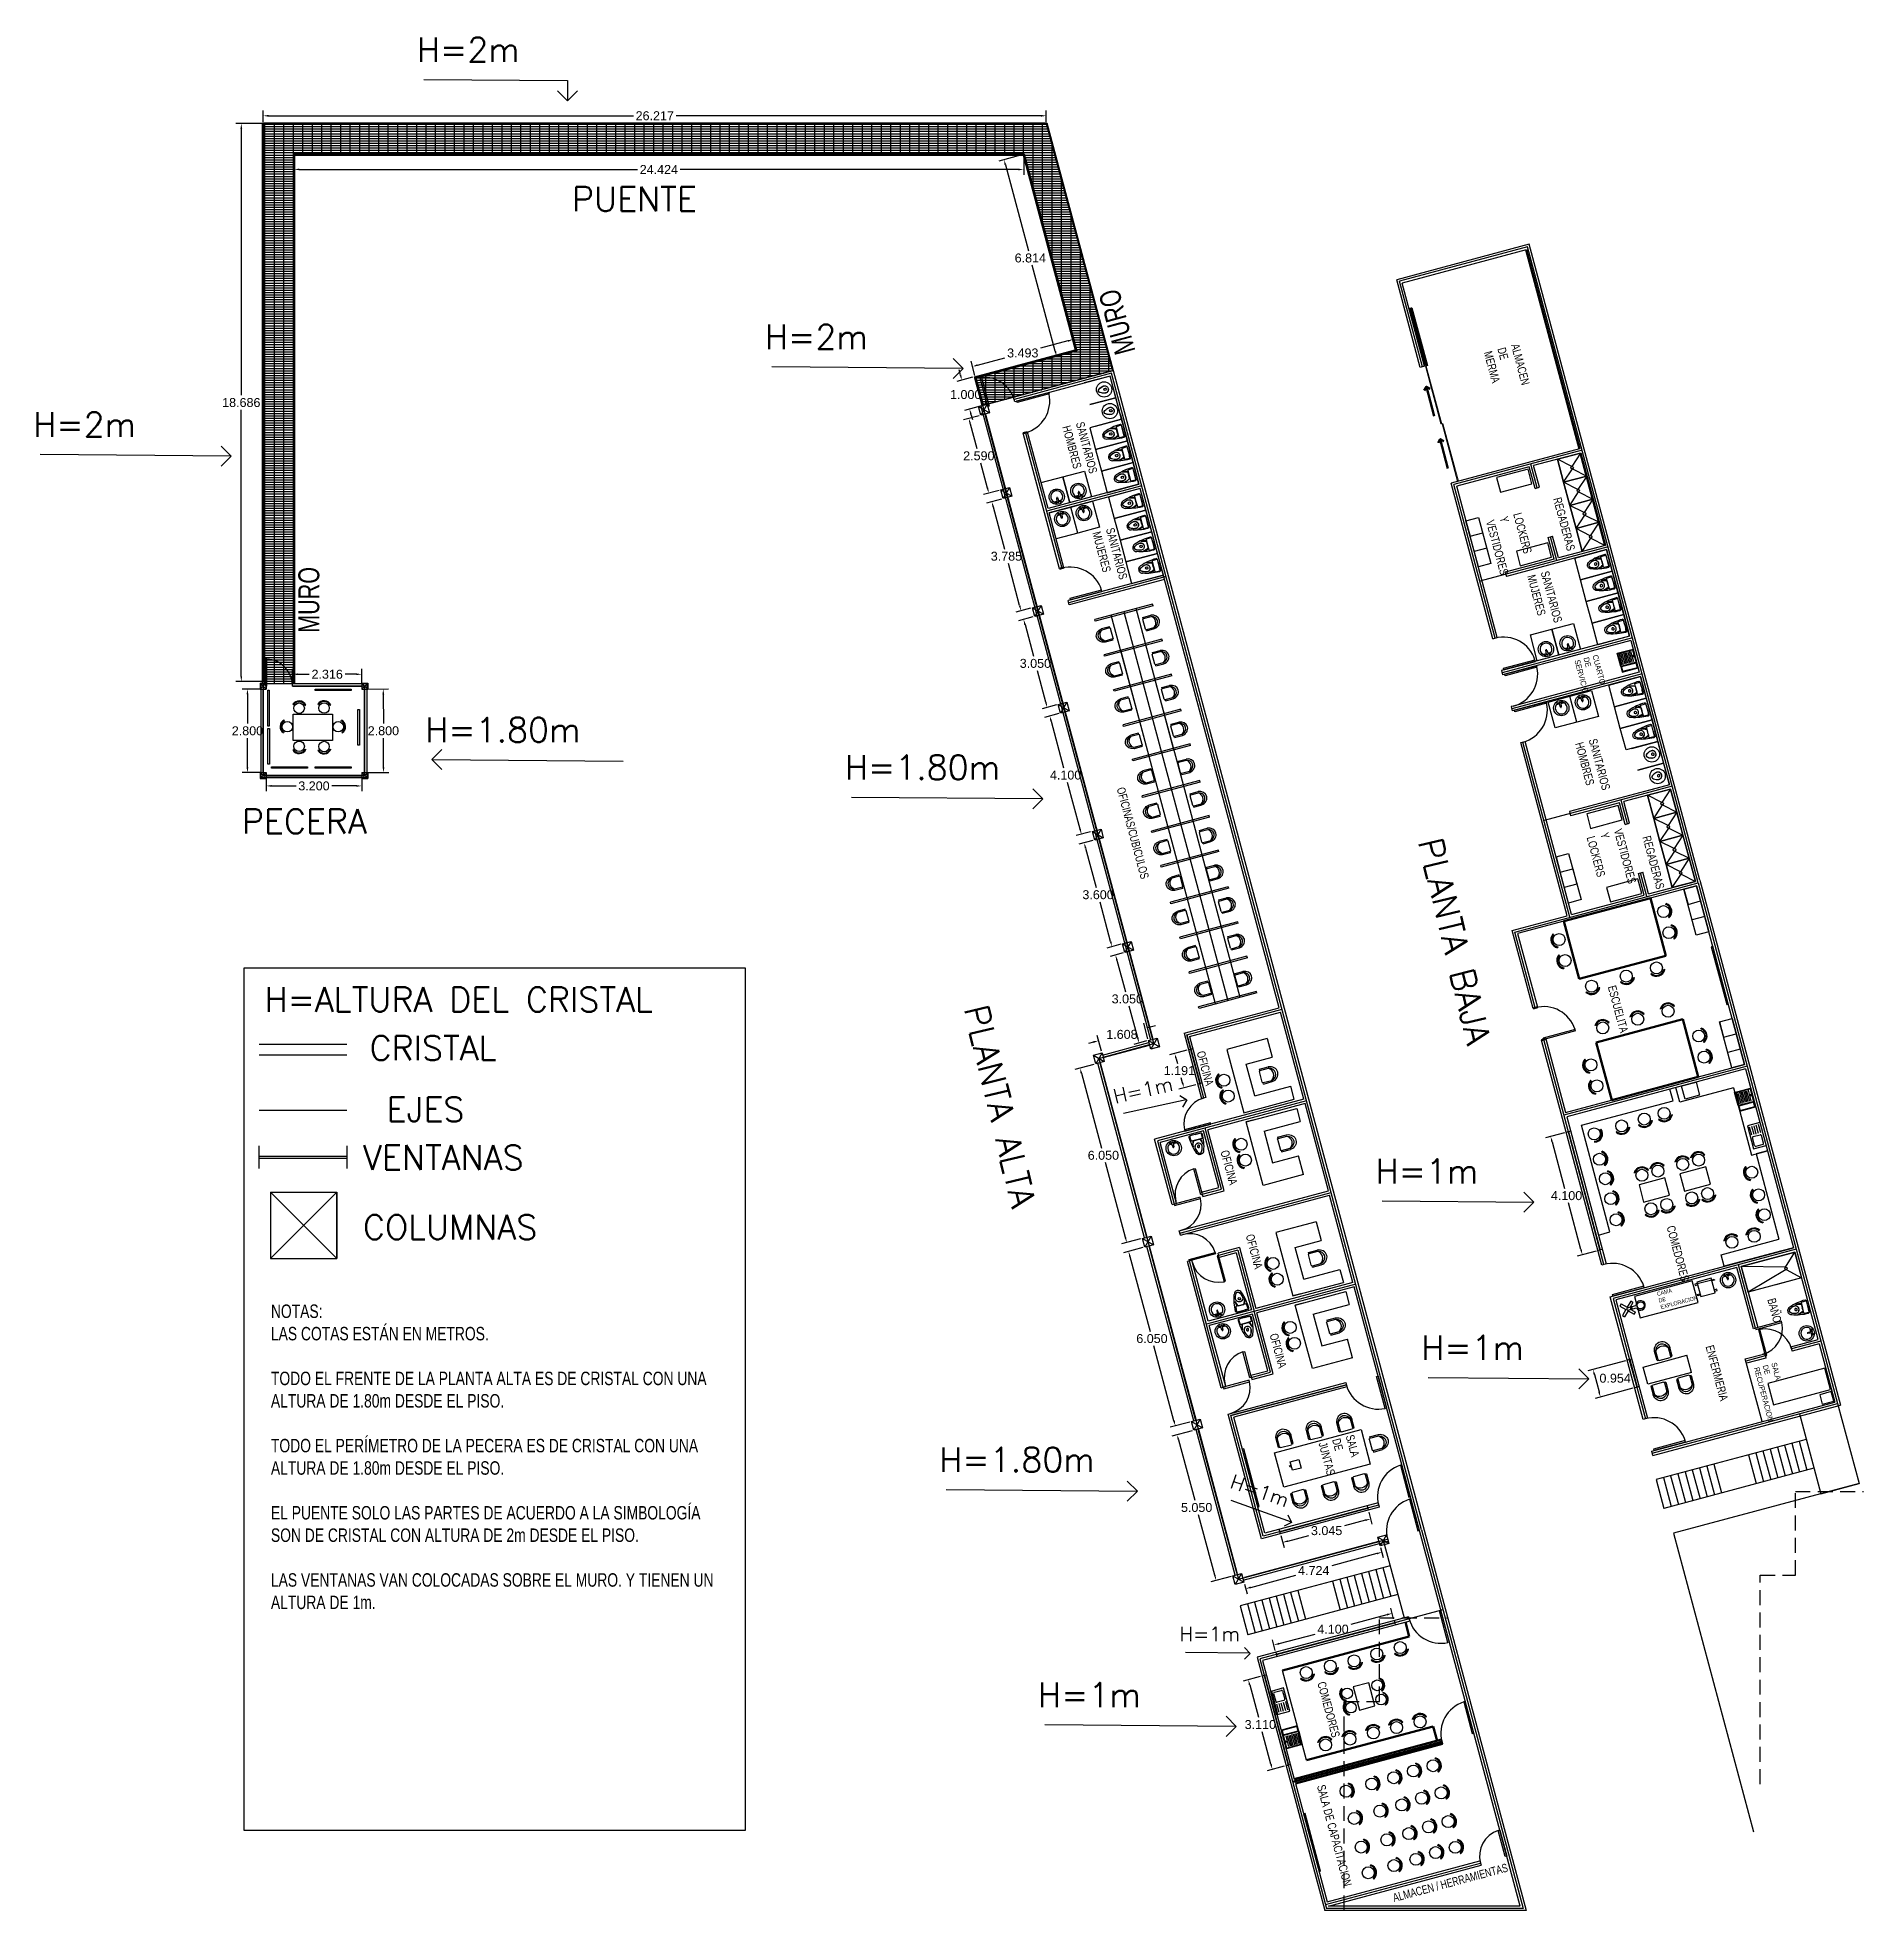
# Model space of a CAD drawing. Header units: millimetres. Extents: x 2348.9 to 2410.1, y 1655.7 to 1718.5.
import ezdxf
from ezdxf.lldxf.tags import DXFTag

# ---------------------------------------------------------------- set-up
doc = ezdxf.new("R2010")
doc.units = ezdxf.units.MM
doc.linetypes.add('DASHED2', pattern=[0.375, 0.25, -0.125])
doc.layers.add('mobiliario', color=8, linetype='Continuous')
doc.layers.add('muros', color=5, linetype='Continuous', lineweight=50)
doc.styles.add('ARRAY BASE$0$STYLE1', font='swissc.ttf', dxfattribs={"width": 0.9})
doc.styles.get("Standard").update_dxf_attribs({"font": 'arial.ttf'})
doc.styles.add('TEXTOS', font='romans.shx')
tags = doc.linetypes.add('ARRAY BASE$0$CACHE', pattern=[0.24, 0.12, -0.12]).pattern_tags.tags
tags[6:7] = [DXFTag(74, 4), DXFTag(75, 0), DXFTag(340, '0'), DXFTag(46, 1.0), DXFTag(50, 0.0), DXFTag(44, 0.0), DXFTag(45, 0.0)]
tags[4:5] = [DXFTag(74, 4), DXFTag(75, 0), DXFTag(340, '0'), DXFTag(46, 1.0), DXFTag(50, 0.0), DXFTag(44, 0.0), DXFTag(45, 0.0)]
doc.dimstyles.get("Standard").update_dxf_attribs({"dimtxt": 0.18, "dimasz": 0.18, "dimexe": 0.18, "dimexo": 0.0625, "dimgap": 0.09, "dimtad": 0, "dimtih": 1, "dimtoh": 1, "dimdec": 4, "dimzin": 0, "dimdsep": 46, "dimtxsty": 'Standard', "dimcen": 0.09, "dimadec": 0, "dimazin": 0, "dimtfac": 1, "dimtdec": 4, "dimtofl": 0, "dimtmove": 0, "dimatfit": 3, "dimfxl": 1, "dimtolj": 1, "dimtzin": 0, "dimarcsym": 0})

msp = doc.modelspace()

# ---------------------------------------------------------------- texts
at = {"attachment_point": 1}
for s, width, gutter_width, heights, insert, char_height, style in [('H=2m', 128.215114, 4.1008, [0], (2361.6402, 1718.4702), 0.82017, 'TEXTOS'), ('PUENTE', 128.215114, 4.1008, [0], (2366.8333, 1713.4728), 0.82017, 'TEXTOS'), ('H=2m', 128.215114, 4.1008, [0], (2373.2952, 1708.8545), 0.82017, 'TEXTOS'), ('H=2m', 128.215114, 4.1008, [0], (2348.7975, 1705.9175), 0.82017, 'TEXTOS'), ('H=1.80m', 128.215114, 4.1008, [0], (2361.9194, 1695.6953), 0.82017, 'TEXTOS'), ('H=1.80m', 128.215114, 4.1008, [0], (2375.9665, 1694.4394), 0.82017, 'TEXTOS'), ('PECERA', 128.215114, 4.1008, [0], (2355.7871, 1692.6323), 0.82017, 'TEXTOS'), ('H=ALTURA DEL CRISTAL', 128.215114, 4.1008, [0], (2356.5382, 1686.6638), 0.820168, 'TEXTOS'), ('CRISTAL', 128.215114, 4.1008, [0], (2360.0555, 1685.0399), 0.82017, 'TEXTOS'), ('EJES', 128.215114, 4.1008, [0], (2360.6308, 1682.9877), 0.82017, 'TEXTOS'), ('VENTANAS', 128.215114, 4.1008, [0], (2359.8364, 1681.3729), 0.82017, 'TEXTOS'), ('H=1m', 128.215114, 4.1008, [0], (2393.7324, 1680.9175), 0.82017, 'TEXTOS'), ('COLUMNAS', 128.215114, 4.1008, [0], (2359.8364, 1679.0417), 0.82017, 'TEXTOS'), ('NOTAS:\\PLAS COTAS ESTÁN EN METROS.\\P\\PTODO EL FRENTE DE LA PLANTA ALTA ES DE CRISTAL CON UNA ALTURA DE 1.80m DESDE EL PISO.\\P\\PTODO EL PERÍMETRO DE LA PECERA ES DE CRISTAL CON UNA ALTURA DE 1.80m DESDE EL PISO.\\P\\PEL PUENTE SOLO LAS PARTES DE ACUERDO A LA SIMBOLOGÍA SON DE CRISTAL CON ALTURA DE 2m DESDE EL PISO.\\P\\PLAS VENTANAS VAN COLOCADAS SOBRE EL MURO. Y TIENEN UN ALTURA DE 1m.', 15.2732, 2.2493, [14.9614], (2356.7541, 1676.0405), 0.449859, 'ARRAY BASE$0$STYLE1'), ('H=1m', 128.215114, 4.1008, [0], (2395.2638, 1675.0063), 0.82017, 'TEXTOS'), ('H=1.80m', 128.215114, 4.1008, [0], (2379.1309, 1671.254), 0.82017, 'TEXTOS'), ('H=1m', 75.362989, 2.4104, [0], (2387.1717, 1665.2491), 0.48208, 'TEXTOS'), ('H=1m', 128.215114, 4.1008, [0], (2382.4358, 1663.3809), 0.82017, 'TEXTOS')]:
    msp.add_mtext_dynamic_manual_height_columns(s, width=width, gutter_width=gutter_width, heights=heights, dxfattribs=dict(at, insert=insert, char_height=char_height, style=style))
for s, width, gutter_width, heights, insert, char_height, attachment_point, rotation, style in [('\\pxqd;MURO', 6.620618, 90, [0], (2385.0255, 1707.7855), 0.7, 1, 105.077106, 'ARRAY BASE$0$STYLE1'), ('ALMACEN DE MERMA', 0.734235, 1.4134, [0], (2397.3549, 1707.9217), 0.282678, 7, 285, 'ARRAY BASE$0$STYLE1'), ('SANITARIOS HOMBRES', 0.734235, 1.4134, [0], (2383.972, 1705.624), 0.282678, 1, 285, 'ARRAY BASE$0$STYLE1'), ('REGADERAS', 0.734235, 1.4134, [0], (2399.949, 1703.0962), 0.28268, 1, 285, 'ARRAY BASE$0$STYLE1'), ('LOCKERS\\PY VESTIDORES', 0.696016, 1.4134, [0], (2398.613, 1702.5813), 0.282678, 1, 285, 'ARRAY BASE$0$STYLE1'), ('SANITARIOS MUJERES', 0.734235, 1.4134, [0], (2384.978, 1702.0756), 0.282678, 1, 285, 'ARRAY BASE$0$STYLE1'), ('\\pxqd;MURO', 13.692124, 90, [0], (2357.6721, 1698.5346), 0.7, 1, 90, 'ARRAY BASE$0$STYLE1'), ('SANITARIOS MUJERES', 0.734235, 1.4134, [0], (2399.5338, 1700.627), 0.282678, 1, 285, 'ARRAY BASE$0$STYLE1'), ('CUARTO DE SERVICIO', 0.485639, 0.9348, [0], (2401.1735, 1697.8167), 0.186969, 1, 285, 'ARRAY BASE$0$STYLE1'), ('SANITARIOS HOMBRES', 0.734235, 1.4134, [0], (2401.14, 1695.0195), 0.282678, 1, 285, 'ARRAY BASE$0$STYLE1'), ('OFICINAS/CUBICULOS', 0.734235, 1.4134, [0], (2385.0609, 1693.3163), 0.282678, 7, 285, 'ARRAY BASE$0$STYLE1'), ('VESTIDORES\\PY LOCKERS', 0.698627, 1.4134, [0], (2401.9815, 1691.9959), 0.28268, 1, 285, 'ARRAY BASE$0$STYLE1'), ('REGADERAS', 0.734235, 1.4134, [0], (2402.9397, 1691.7646), 0.28268, 1, 285, 'ARRAY BASE$0$STYLE1'), ('PLANTA BAJA', 128.215114, 4.1008, [0], (2395.9511, 1691.7424), 0.820168, 1, 283.53511, 'TEXTOS'), ('ESCUELITA', 0.282678, 1.4134, [0], (2401.7795, 1686.7533), 0.28268, 1, 285, 'ARRAY BASE$0$STYLE1'), ('PLANTA ALTA', 128.215114, 4.1008, [0], (2380.7452, 1686.1456), 0.820168, 1, 283.53511, 'TEXTOS'), ('OFICINA', 0.734235, 1.4134, [0], (2387.7378, 1684.4831), 0.28268, 7, 285, 'ARRAY BASE$0$STYLE1'), ('H=1m', 75.362989, 2.4104, [0], (2384.908, 1683.2339), 0.48208, 1, 12.783664, 'TEXTOS'), ('OFICINA', 0.734235, 1.4134, [0], (2388.5367, 1681.1604), 0.28268, 7, 285, 'ARRAY BASE$0$STYLE1'), ('COMEDORES', 0.282678, 1.4134, [0], (2403.7481, 1678.7091), 0.28268, 1, 285, 'ARRAY BASE$0$STYLE1'), ('OFICINA', 0.734235, 1.4134, [0], (2389.3813, 1678.3495), 0.28268, 7, 285, 'ARRAY BASE$0$STYLE1'), ('CAMA DE EXPLORACION', 0.355318, 0.684, [0], (2403.1397, 1676.4545), 0.136796, 1, 15, 'ARRAY BASE$0$STYLE1'), ('BAÑO', 0.734235, 1.4134, [0], (2407.1202, 1676.2791), 0.28268, 1, 285, 'ARRAY BASE$0$STYLE1'), ('OFICINA', 0.734235, 1.4134, [0], (2390.1802, 1675.0268), 0.28268, 7, 285, 'ARRAY BASE$0$STYLE1'), ('ENFERMERIA', 0.734235, 1.4134, [0], (2405.0523, 1674.706), 0.28268, 1, 285, 'ARRAY BASE$0$STYLE1'), ('SALA DE RECUPERACION', 0.47076, 0.9062, [0], (2407.1584, 1674.1161), 0.181241, 1, 285, 'ARRAY BASE$0$STYLE1'), ('SALA DE JUNTAS', 0.734235, 1.4134, [0], (2391.8184, 1671.3867), 0.282678, 7, 285, 'ARRAY BASE$0$STYLE1'), ('H=1m', 75.362989, 2.4104, [0], (2388.9799, 1670.3626), 0.48208, 1, 340.73831, 'TEXTOS'), ('COMEDORES', 0.282678, 1.4134, [0], (2392.0557, 1663.4379), 0.28268, 1, 285, 'ARRAY BASE$0$STYLE1'), ('SALA DE CAPACITACION', 3.613725, 1.4134, [0.4993], (2392.9482, 1656.607), 0.282678, 3, 285, 'ARRAY BASE$0$STYLE1'), ('ALMACEN / HERRAMIENTAS', 4.09627, 1.4134, [0.251], (2394.2839, 1656.3036), 0.282678, 1, 15, 'ARRAY BASE$0$STYLE1')]:
    msp.add_mtext_dynamic_manual_height_columns(s, width=width, gutter_width=gutter_width, heights=heights, dxfattribs=dict(insert=insert, char_height=char_height, attachment_point=attachment_point, rotation=rotation, style=style))

# ---------------------------------------------------------------- blocks, each defined once
blk = doc.blocks.new('*D27')
at = {"color": 0, "lineweight": -2, "transparency": 16777216}
for p, q in [((2356.495, 1715.649), (2356.495, 1716.027)), ((2356.675, 1715.847), (2368.889, 1715.847)), ((2382.532, 1715.847), (2370.319, 1715.847)), ((2382.712, 1715.649), (2382.712, 1716.027))]:
    blk.add_line(p, q, dxfattribs=at)
at = {"color": 0, "transparency": 16777216}
for points in [[(2356.675, 1715.877), (2356.675, 1715.817), (2356.495, 1715.847)], [(2382.532, 1715.877), (2382.532, 1715.817), (2382.712, 1715.847)]]:
    blk.add_solid(points, dxfattribs=at)
at = {"layer": 'Defpoints', "color": 0, "transparency": 16777216}
for p in [(2356.495, 1715.586), (2382.712, 1715.847), (2382.712, 1715.586)]:
    blk.add_point(p, dxfattribs=at)
at = {"color": 0, "transparency": 16777216, "insert": (2369.604, 1715.847), "char_height": 0.3, "attachment_point": 5}
blk.add_mtext('\\A1;26.217', dxfattribs=at)
blk = doc.blocks.new('*D28')
at = {"color": 0, "lineweight": -2, "transparency": 16777216}
for p, q in [((2356.433, 1715.586), (2355.582, 1715.586)), ((2355.762, 1715.406), (2355.762, 1706.487)), ((2355.762, 1697.081), (2355.762, 1706)), ((2356.433, 1696.901), (2355.582, 1696.901))]:
    blk.add_line(p, q, dxfattribs=at)
at = {"color": 0, "transparency": 16777216}
for points in [[(2355.732, 1715.406), (2355.792, 1715.406), (2355.762, 1715.586)], [(2355.732, 1697.081), (2355.792, 1697.081), (2355.762, 1696.901)]]:
    blk.add_solid(points, dxfattribs=at)
at = {"layer": 'Defpoints', "color": 0, "transparency": 16777216}
for p in [(2355.762, 1715.586), (2356.495, 1715.586), (2356.495, 1696.901)]:
    blk.add_point(p, dxfattribs=at)
at = {"color": 0, "transparency": 16777216, "insert": (2355.762, 1706.243), "char_height": 0.3, "attachment_point": 5}
blk.add_mtext('\\A1;18.686', dxfattribs=at)
blk = doc.blocks.new('*D29')
at = {"color": 0, "lineweight": -2, "transparency": 16777216}
for p, q in [((2379.838, 1707.168), (2379.791, 1707.342)), ((2380.244, 1707.09), (2379.711, 1706.948)), ((2380.502, 1706.124), (2379.97, 1705.982)), ((2380.19, 1705.854), (2380.237, 1705.68))]:
    blk.add_line(p, q, dxfattribs=at)
at = {"color": 0, "transparency": 16777216}
for points in [[(2379.867, 1707.176), (2379.809, 1707.16), (2379.885, 1706.994)], [(2380.219, 1705.862), (2380.161, 1705.847), (2380.143, 1706.028)]]:
    blk.add_solid(points, dxfattribs=at)
at = {"layer": 'Defpoints', "color": 0, "transparency": 16777216}
for p in [(2379.885, 1706.994), (2380.304, 1707.107), (2380.563, 1706.141)]:
    blk.add_point(p, dxfattribs=at)
at = {"color": 0, "transparency": 16777216, "insert": (2380.014, 1706.511), "char_height": 0.3, "attachment_point": 5}
blk.add_mtext('\\A1;1.000', dxfattribs=at)
blk = doc.blocks.new('*D30')
at = {"color": 0, "lineweight": -2, "transparency": 16777216}
for p, q in [((2357.53, 1714.491), (2357.53, 1713.871)), ((2381.954, 1714.489), (2381.954, 1713.869)), ((2357.71, 1714.051), (2369.027, 1714.05)), ((2381.774, 1714.049), (2370.456, 1714.05))]:
    blk.add_line(p, q, dxfattribs=at)
at = {"color": 0, "transparency": 16777216}
for points in [[(2357.71, 1714.081), (2357.71, 1714.021), (2357.53, 1714.051)], [(2381.774, 1714.079), (2381.774, 1714.019), (2381.954, 1714.049)]]:
    blk.add_solid(points, dxfattribs=at)
at = {"layer": 'Defpoints', "color": 0, "transparency": 16777216}
for p in [(2357.53, 1714.553), (2381.954, 1714.552), (2381.954, 1714.049)]:
    blk.add_point(p, dxfattribs=at)
at = {"color": 0, "transparency": 16777216, "insert": (2369.742, 1714.05), "char_height": 0.3, "attachment_point": 5}
blk.add_mtext('\\A1;24.424', dxfattribs=at)
blk = doc.blocks.new('*D31')
at = {"color": 0, "lineweight": -2, "transparency": 16777216}
for p, q in [((2381.894, 1714.536), (2381.123, 1714.329)), ((2381.343, 1714.202), (2382.112, 1711.328)), ((2383.011, 1707.967), (2382.242, 1710.841)), ((2383.654, 1707.952), (2382.884, 1707.746))]:
    blk.add_line(p, q, dxfattribs=at)
at = {"color": 0, "transparency": 16777216}
for points in [[(2381.372, 1714.21), (2381.314, 1714.194), (2381.297, 1714.376)], [(2383.04, 1707.975), (2382.982, 1707.959), (2383.058, 1707.793)]]:
    blk.add_solid(points, dxfattribs=at)
at = {"layer": 'Defpoints', "color": 0, "transparency": 16777216}
for p in [(2381.954, 1714.552), (2383.715, 1707.969), (2383.058, 1707.793)]:
    blk.add_point(p, dxfattribs=at)
at = {"color": 0, "transparency": 16777216, "insert": (2382.177, 1711.084), "char_height": 0.3, "attachment_point": 5}
blk.add_mtext('\\A1;6.814', dxfattribs=at)
blk = doc.blocks.new('*D32')
at = {"color": 0, "lineweight": -2, "transparency": 16777216}
for p, q in [((2383.437, 1708.308), (2382.52, 1708.063)), ((2383.692, 1708.053), (2383.565, 1708.529)), ((2380.318, 1707.149), (2380.191, 1707.625)), ((2380.411, 1707.498), (2381.328, 1707.743))]:
    blk.add_line(p, q, dxfattribs=at)
at = {"color": 0, "transparency": 16777216}
for points in [[(2383.43, 1708.337), (2383.445, 1708.279), (2383.611, 1708.355)], [(2380.404, 1707.527), (2380.419, 1707.469), (2380.238, 1707.451)]]:
    blk.add_solid(points, dxfattribs=at)
at = {"layer": 'Defpoints', "color": 0, "transparency": 16777216}
for p in [(2383.611, 1708.355), (2383.708, 1707.993), (2380.335, 1707.089)]:
    blk.add_point(p, dxfattribs=at)
at = {"color": 0, "transparency": 16777216, "insert": (2381.924, 1707.903), "char_height": 0.3, "attachment_point": 5}
blk.add_mtext('\\A1;3.493', dxfattribs=at)
blk = doc.blocks.new('*D33')
at = {"color": 0, "lineweight": -2, "transparency": 16777216}
for p, q in [((2380.459, 1705.802), (2379.944, 1705.664)), ((2380.165, 1705.537), (2380.388, 1704.703)), ((2380.742, 1703.383), (2380.518, 1704.217)), ((2381.13, 1703.301), (2380.614, 1703.162))]:
    blk.add_line(p, q, dxfattribs=at)
at = {"color": 0, "transparency": 16777216}
for points in [[(2380.194, 1705.545), (2380.136, 1705.529), (2380.118, 1705.711)], [(2380.771, 1703.391), (2380.713, 1703.375), (2380.788, 1703.209)]]:
    blk.add_solid(points, dxfattribs=at)
at = {"layer": 'Defpoints', "color": 0, "transparency": 16777216}
for p in [(2380.52, 1705.818), (2380.788, 1703.209), (2381.19, 1703.317)]:
    blk.add_point(p, dxfattribs=at)
at = {"color": 0, "transparency": 16777216, "insert": (2380.453, 1704.46), "char_height": 0.3, "attachment_point": 5}
blk.add_mtext('\\A1;2.590', dxfattribs=at)
blk = doc.blocks.new('*D34')
at = {"color": 0, "lineweight": -2, "transparency": 16777216}
for p, q in [((2381.207, 1703.011), (2380.713, 1702.878)), ((2380.934, 1702.751), (2381.312, 1701.34)), ((2381.82, 1699.443), (2381.442, 1700.854)), ((2382.187, 1699.355), (2381.693, 1699.222))]:
    blk.add_line(p, q, dxfattribs=at)
at = {"color": 0, "transparency": 16777216}
for points in [[(2380.963, 1702.759), (2380.905, 1702.743), (2380.887, 1702.925)], [(2381.849, 1699.451), (2381.791, 1699.435), (2381.867, 1699.269)]]:
    blk.add_solid(points, dxfattribs=at)
at = {"layer": 'Defpoints', "color": 0, "transparency": 16777216}
for p in [(2381.268, 1703.027), (2381.867, 1699.269), (2382.247, 1699.371)]:
    blk.add_point(p, dxfattribs=at)
at = {"color": 0, "transparency": 16777216, "insert": (2381.377, 1701.097), "char_height": 0.3, "attachment_point": 5}
blk.add_mtext('\\A1;3.785', dxfattribs=at)
blk = doc.blocks.new('*D35')
at = {"color": 0, "lineweight": -2, "transparency": 16777216}
for p, q in [((2382.265, 1699.065), (2381.779, 1698.935)), ((2381.999, 1698.807), (2382.282, 1697.752)), ((2382.695, 1696.209), (2382.412, 1697.265)), ((2383.054, 1696.119), (2382.568, 1695.989))]:
    blk.add_line(p, q, dxfattribs=at)
at = {"color": 0, "transparency": 16777216}
for points in [[(2382.028, 1698.815), (2381.97, 1698.8), (2381.953, 1698.981)], [(2382.724, 1696.217), (2382.666, 1696.201), (2382.742, 1696.035)]]:
    blk.add_solid(points, dxfattribs=at)
at = {"layer": 'Defpoints', "color": 0, "transparency": 16777216}
for p in [(2382.325, 1699.081), (2383.114, 1696.135), (2382.742, 1696.035)]:
    blk.add_point(p, dxfattribs=at)
at = {"color": 0, "transparency": 16777216, "insert": (2382.347, 1697.508), "char_height": 0.3, "attachment_point": 5}
blk.add_mtext('\\A1;3.050', dxfattribs=at)
blk = doc.blocks.new('*D36')
at = {"color": 0, "lineweight": -2, "transparency": 16777216}
for p, q in [((2383.132, 1695.829), (2382.654, 1695.701)), ((2382.874, 1695.574), (2383.293, 1694.011)), ((2383.842, 1691.961), (2383.424, 1693.524)), ((2384.193, 1691.869), (2383.715, 1691.741))]:
    blk.add_line(p, q, dxfattribs=at)
at = {"color": 0, "transparency": 16777216}
for points in [[(2382.903, 1695.582), (2382.845, 1695.566), (2382.828, 1695.748)], [(2383.871, 1691.969), (2383.813, 1691.953), (2383.889, 1691.787)]]:
    blk.add_solid(points, dxfattribs=at)
at = {"layer": 'Defpoints', "color": 0, "transparency": 16777216}
for p in [(2383.192, 1695.845), (2383.889, 1691.787), (2384.253, 1691.885)]:
    blk.add_point(p, dxfattribs=at)
at = {"color": 0, "transparency": 16777216, "insert": (2383.358, 1693.768), "char_height": 0.3, "attachment_point": 5}
blk.add_mtext('\\A1;4.100', dxfattribs=at)
blk = doc.blocks.new('*D37')
at = {"color": 0, "lineweight": -2, "transparency": 16777216}
for p, q in [((2384.271, 1691.579), (2383.805, 1691.454)), ((2384.025, 1691.327), (2384.38, 1690.005)), ((2384.864, 1688.197), (2384.51, 1689.519)), ((2385.202, 1688.102), (2384.737, 1687.977))]:
    blk.add_line(p, q, dxfattribs=at)
at = {"color": 0, "transparency": 16777216}
for points in [[(2384.054, 1691.335), (2383.996, 1691.319), (2383.979, 1691.501)], [(2384.893, 1688.205), (2384.835, 1688.19), (2384.911, 1688.024)]]:
    blk.add_solid(points, dxfattribs=at)
at = {"layer": 'Defpoints', "color": 0, "transparency": 16777216}
for p in [(2384.331, 1691.595), (2384.911, 1688.024), (2385.263, 1688.118)]:
    blk.add_point(p, dxfattribs=at)
at = {"color": 0, "transparency": 16777216, "insert": (2384.445, 1689.762), "char_height": 0.3, "attachment_point": 5}
blk.add_mtext('\\A1;3.600', dxfattribs=at)
blk = doc.blocks.new('*D38')
at = {"color": 0, "lineweight": -2, "transparency": 16777216}
for p, q in [((2385.28, 1687.812), (2384.855, 1687.698)), ((2385.075, 1687.571), (2385.358, 1686.515)), ((2385.772, 1684.972), (2385.489, 1686.028)), ((2386.069, 1684.866), (2385.644, 1684.752))]:
    blk.add_line(p, q, dxfattribs=at)
at = {"color": 0, "transparency": 16777216}
for points in [[(2385.104, 1687.579), (2385.047, 1687.563), (2385.029, 1687.745)], [(2385.801, 1684.98), (2385.743, 1684.965), (2385.818, 1684.799)]]:
    blk.add_solid(points, dxfattribs=at)
at = {"layer": 'Defpoints', "color": 0, "transparency": 16777216}
for p in [(2385.34, 1687.828), (2385.818, 1684.799), (2386.13, 1684.882)]:
    blk.add_point(p, dxfattribs=at)
at = {"color": 0, "transparency": 16777216, "insert": (2385.424, 1686.272), "char_height": 0.3, "attachment_point": 5}
blk.add_mtext('\\A1;3.050', dxfattribs=at)
blk = doc.blocks.new('*D39')
at = {"color": 0, "lineweight": -2, "transparency": 16777216}
for p, q in [((2386.114, 1684.942), (2385.973, 1685.466)), ((2386.194, 1685.339), (2386.367, 1685.386)), ((2384.293, 1684.83), (2384.119, 1684.783)), ((2384.56, 1684.526), (2384.42, 1685.05))]:
    blk.add_line(p, q, dxfattribs=at)
at = {"color": 0, "transparency": 16777216}
for points in [[(2384.285, 1684.859), (2384.3, 1684.801), (2384.467, 1684.876)], [(2386.186, 1685.368), (2386.201, 1685.31), (2386.02, 1685.293)]]:
    blk.add_solid(points, dxfattribs=at)
at = {"layer": 'Defpoints', "color": 0, "transparency": 16777216}
for p in [(2384.467, 1684.876), (2386.13, 1684.882), (2384.577, 1684.466)]:
    blk.add_point(p, dxfattribs=at)
at = {"color": 0, "transparency": 16777216, "insert": (2385.243, 1685.085), "char_height": 0.3, "attachment_point": 5}
blk.add_mtext('\\A1;1.608', dxfattribs=at)
blk = doc.blocks.new('*D40')
at = {"color": 0, "lineweight": -2, "transparency": 16777216}
for p, q in [((2384.304, 1684.082), (2383.666, 1683.911)), ((2383.886, 1683.784), (2384.558, 1681.279)), ((2385.359, 1678.288), (2384.688, 1680.793)), ((2385.87, 1678.238), (2385.232, 1678.067))]:
    blk.add_line(p, q, dxfattribs=at)
at = {"color": 0, "transparency": 16777216}
for points in [[(2383.915, 1683.792), (2383.857, 1683.776), (2383.84, 1683.958)], [(2385.388, 1678.296), (2385.33, 1678.28), (2385.406, 1678.114)]]:
    blk.add_solid(points, dxfattribs=at)
at = {"layer": 'Defpoints', "color": 0, "transparency": 16777216}
for p in [(2384.364, 1684.098), (2385.406, 1678.114), (2385.93, 1678.255)]:
    blk.add_point(p, dxfattribs=at)
at = {"color": 0, "transparency": 16777216, "insert": (2384.623, 1681.036), "char_height": 0.3, "attachment_point": 5}
blk.add_mtext('\\A1;6.050', dxfattribs=at)
blk = doc.blocks.new('*D41')
at = {"color": 0, "lineweight": -2, "transparency": 16777216}
for p, q in [((2385.948, 1677.949), (2385.292, 1677.773)), ((2385.513, 1677.646), (2386.184, 1675.141)), ((2386.985, 1672.15), (2386.314, 1674.655)), ((2387.513, 1672.105), (2386.858, 1671.929))]:
    blk.add_line(p, q, dxfattribs=at)
at = {"color": 0, "transparency": 16777216}
for points in [[(2385.542, 1677.653), (2385.484, 1677.638), (2385.466, 1677.82)], [(2387.014, 1672.157), (2386.956, 1672.142), (2387.032, 1671.976)]]:
    blk.add_solid(points, dxfattribs=at)
at = {"layer": 'Defpoints', "color": 0, "transparency": 16777216}
for p in [(2386.008, 1677.965), (2387.032, 1671.976), (2387.574, 1672.121)]:
    blk.add_point(p, dxfattribs=at)
at = {"color": 0, "transparency": 16777216, "insert": (2386.249, 1674.898), "char_height": 0.3, "attachment_point": 5}
blk.add_mtext('\\A1;6.050', dxfattribs=at)
blk = doc.blocks.new('*D42')
at = {"color": 0, "lineweight": -2, "transparency": 16777216}
for p, q in [((2387.591, 1671.815), (2386.917, 1671.634)), ((2387.138, 1671.507), (2387.68, 1669.485)), ((2388.352, 1666.977), (2387.81, 1668.999)), ((2388.898, 1666.937), (2388.224, 1666.757))]:
    blk.add_line(p, q, dxfattribs=at)
at = {"color": 0, "transparency": 16777216}
for points in [[(2387.167, 1671.515), (2387.109, 1671.499), (2387.091, 1671.681)], [(2388.381, 1666.985), (2388.323, 1666.969), (2388.398, 1666.803)]]:
    blk.add_solid(points, dxfattribs=at)
at = {"layer": 'Defpoints', "color": 0, "transparency": 16777216}
for p in [(2387.091, 1671.681), (2387.651, 1671.831), (2388.959, 1666.953)]:
    blk.add_point(p, dxfattribs=at)
at = {"color": 0, "transparency": 16777216, "insert": (2387.745, 1669.242), "char_height": 0.3, "attachment_point": 5}
blk.add_mtext('\\A1;5.050', dxfattribs=at)
blk = doc.blocks.new('*D43')
at = {"color": 0, "lineweight": -2, "transparency": 16777216}
for p, q in [((2393.905, 1667.903), (2393.994, 1667.571)), ((2393.773, 1667.699), (2392.267, 1667.295)), ((2389.342, 1666.681), (2389.431, 1666.349)), ((2389.558, 1666.569), (2391.064, 1666.973))]:
    blk.add_line(p, q, dxfattribs=at)
at = {"color": 0, "transparency": 16777216}
for points in [[(2393.766, 1667.728), (2393.781, 1667.67), (2393.947, 1667.745)], [(2389.551, 1666.598), (2389.566, 1666.54), (2389.384, 1666.523)]]:
    blk.add_solid(points, dxfattribs=at)
at = {"layer": 'Defpoints', "color": 0, "transparency": 16777216}
for p in [(2393.889, 1667.964), (2393.947, 1667.745), (2389.326, 1666.741)]:
    blk.add_point(p, dxfattribs=at)
at = {"color": 0, "transparency": 16777216, "insert": (2391.666, 1667.134), "char_height": 0.3, "attachment_point": 5}
blk.add_mtext('\\A1;4.724', dxfattribs=at)
blk = doc.blocks.new('*D44')
at = {"color": 0, "lineweight": -2, "transparency": 16777216}
for p, q in [((2357.479, 1696.82), (2357.479, 1697.325)), ((2359.795, 1696.82), (2359.795, 1697.325)), ((2357.659, 1697.145), (2358.038, 1697.145)), ((2359.615, 1697.145), (2359.236, 1697.145))]:
    blk.add_line(p, q, dxfattribs=at)
at = {"color": 0, "transparency": 16777216}
for points in [[(2357.659, 1697.175), (2357.659, 1697.115), (2357.479, 1697.145)], [(2359.615, 1697.175), (2359.615, 1697.115), (2359.795, 1697.145)]]:
    blk.add_solid(points, dxfattribs=at)
at = {"layer": 'Defpoints', "color": 0, "transparency": 16777216}
for p in [(2357.479, 1696.758), (2359.795, 1697.145), (2359.795, 1696.758)]:
    blk.add_point(p, dxfattribs=at)
at = {"color": 0, "transparency": 16777216, "insert": (2358.637, 1697.145), "char_height": 0.3, "attachment_point": 5}
blk.add_mtext('\\A1;2.316', dxfattribs=at)
blk = doc.blocks.new('*D45')
at = {"color": 0, "lineweight": -2, "transparency": 16777216}
for p, q in [((2359.958, 1696.651), (2360.695, 1696.653)), ((2360.516, 1696.472), (2360.518, 1695.495)), ((2360.522, 1694.032), (2360.52, 1695.009)), ((2359.965, 1693.851), (2360.702, 1693.853))]:
    blk.add_line(p, q, dxfattribs=at)
at = {"color": 0, "transparency": 16777216}
for points in [[(2360.546, 1696.472), (2360.486, 1696.472), (2360.515, 1696.652)], [(2360.552, 1694.032), (2360.492, 1694.032), (2360.522, 1693.852)]]:
    blk.add_solid(points, dxfattribs=at)
at = {"layer": 'Defpoints', "color": 0, "transparency": 16777216}
for p in [(2359.895, 1696.651), (2359.902, 1693.851), (2360.522, 1693.852)]:
    blk.add_point(p, dxfattribs=at)
at = {"color": 0, "transparency": 16777216, "insert": (2360.519, 1695.252), "char_height": 0.3, "attachment_point": 5}
blk.add_mtext('\\A1;2.800', dxfattribs=at)
blk = doc.blocks.new('*D46')
at = {"color": 0, "lineweight": -2, "transparency": 16777216}
for p, q in [((2356.595, 1693.681), (2356.595, 1693.226)), ((2359.795, 1693.682), (2359.795, 1693.226)), ((2356.775, 1693.406), (2357.6, 1693.406)), ((2359.615, 1693.406), (2358.791, 1693.406))]:
    blk.add_line(p, q, dxfattribs=at)
at = {"color": 0, "transparency": 16777216}
for points in [[(2356.775, 1693.436), (2356.775, 1693.376), (2356.595, 1693.406)], [(2359.615, 1693.436), (2359.615, 1693.376), (2359.795, 1693.406)]]:
    blk.add_solid(points, dxfattribs=at)
at = {"layer": 'Defpoints', "color": 0, "transparency": 16777216}
for p in [(2356.595, 1693.744), (2359.795, 1693.744), (2356.595, 1693.406)]:
    blk.add_point(p, dxfattribs=at)
at = {"color": 0, "transparency": 16777216, "insert": (2358.195, 1693.406), "char_height": 0.3, "attachment_point": 5}
blk.add_mtext('\\A1;3.200', dxfattribs=at)
blk = doc.blocks.new('*D47')
at = {"color": 0, "lineweight": -2, "transparency": 16777216}
for p, q in [((2356.426, 1696.651), (2355.788, 1696.651)), ((2355.968, 1696.471), (2355.968, 1695.494)), ((2355.968, 1694.031), (2355.968, 1695.007)), ((2356.426, 1693.851), (2355.788, 1693.851))]:
    blk.add_line(p, q, dxfattribs=at)
at = {"color": 0, "transparency": 16777216}
for points in [[(2355.938, 1696.471), (2355.998, 1696.471), (2355.968, 1696.651)], [(2355.938, 1694.031), (2355.998, 1694.031), (2355.968, 1693.851)]]:
    blk.add_solid(points, dxfattribs=at)
at = {"layer": 'Defpoints', "color": 0, "transparency": 16777216}
for p in [(2355.968, 1696.651), (2356.488, 1696.651), (2356.488, 1693.851)]:
    blk.add_point(p, dxfattribs=at)
at = {"color": 0, "transparency": 16777216, "insert": (2355.968, 1695.251), "char_height": 0.3, "attachment_point": 5}
blk.add_mtext('\\A1;2.800', dxfattribs=at)
blk = doc.blocks.new('*D48')
at = {"color": 0, "lineweight": -2, "transparency": 16777216}
for p, q in [((2394.116, 1665.652), (2392.911, 1665.329)), ((2394.339, 1665.516), (2394.243, 1665.873)), ((2390.378, 1664.455), (2390.283, 1664.812)), ((2390.503, 1664.684), (2391.708, 1665.007))]:
    blk.add_line(p, q, dxfattribs=at)
at = {"color": 0, "transparency": 16777216}
for points in [[(2394.108, 1665.681), (2394.124, 1665.623), (2394.29, 1665.699)], [(2390.496, 1664.713), (2390.511, 1664.655), (2390.33, 1664.638)]]:
    blk.add_solid(points, dxfattribs=at)
at = {"layer": 'Defpoints', "color": 0, "transparency": 16777216}
for p in [(2394.29, 1665.699), (2394.355, 1665.456), (2390.395, 1664.395)]:
    blk.add_point(p, dxfattribs=at)
at = {"color": 0, "transparency": 16777216, "insert": (2392.31, 1665.168), "char_height": 0.3, "attachment_point": 5}
blk.add_mtext('\\A1;4.100', dxfattribs=at)
blk = doc.blocks.new('*D49')
at = {"color": 0, "lineweight": -2, "transparency": 16777216}
for p, q in [((2389.875, 1663.583), (2389.301, 1663.429)), ((2389.521, 1663.302), (2389.812, 1662.217)), ((2390.233, 1660.646), (2389.942, 1661.73)), ((2390.679, 1660.579), (2390.105, 1660.425))]:
    blk.add_line(p, q, dxfattribs=at)
at = {"color": 0, "transparency": 16777216}
for points in [[(2389.55, 1663.309), (2389.492, 1663.294), (2389.474, 1663.475)], [(2390.262, 1660.653), (2390.204, 1660.638), (2390.279, 1660.472)]]:
    blk.add_solid(points, dxfattribs=at)
at = {"layer": 'Defpoints', "color": 0, "transparency": 16777216}
for p in [(2389.474, 1663.475), (2389.935, 1663.599), (2390.74, 1660.595)]:
    blk.add_point(p, dxfattribs=at)
at = {"color": 0, "transparency": 16777216, "insert": (2389.877, 1661.974), "char_height": 0.3, "attachment_point": 5}
blk.add_mtext('\\A1;3.110', dxfattribs=at)
blk = doc.blocks.new('*D50')
at = {"color": 0, "lineweight": -2, "transparency": 16777216}
for p, q in [((2393.505, 1669.09), (2393.613, 1668.687)), ((2393.393, 1668.815), (2392.693, 1668.627)), ((2390.564, 1668.302), (2390.672, 1667.899)), ((2390.799, 1668.12), (2391.499, 1668.307))]:
    blk.add_line(p, q, dxfattribs=at)
at = {"color": 0, "transparency": 16777216}
for points in [[(2393.385, 1668.844), (2393.401, 1668.786), (2393.567, 1668.861)], [(2390.792, 1668.149), (2390.807, 1668.091), (2390.625, 1668.073)]]:
    blk.add_solid(points, dxfattribs=at)
at = {"layer": 'Defpoints', "color": 0, "transparency": 16777216}
for p in [(2393.489, 1669.151), (2393.567, 1668.861), (2390.548, 1668.363)]:
    blk.add_point(p, dxfattribs=at)
at = {"color": 0, "transparency": 16777216, "insert": (2392.096, 1668.467), "char_height": 0.3, "attachment_point": 5}
blk.add_mtext('\\A1;3.045', dxfattribs=at)
blk = doc.blocks.new('*D51')
at = {"color": 0, "lineweight": -2, "transparency": 16777216}
for p, q in [((2387.412, 1684.553), (2386.837, 1684.399)), ((2387.058, 1684.271), (2387.1, 1684.113)), ((2387.273, 1683.469), (2387.231, 1683.627)), ((2387.72, 1683.402), (2387.146, 1683.248))]:
    blk.add_line(p, q, dxfattribs=at)
at = {"color": 0, "transparency": 16777216}
for points in [[(2387.087, 1684.279), (2387.029, 1684.264), (2387.011, 1684.445)], [(2387.302, 1683.476), (2387.244, 1683.461), (2387.32, 1683.295)]]:
    blk.add_solid(points, dxfattribs=at)
at = {"layer": 'Defpoints', "color": 0, "transparency": 16777216}
for p in [(2387.472, 1684.569), (2387.32, 1683.295), (2387.781, 1683.418)]:
    blk.add_point(p, dxfattribs=at)
at = {"color": 0, "transparency": 16777216, "insert": (2387.166, 1683.87), "char_height": 0.3, "attachment_point": 5}
blk.add_mtext('\\A1;1.191', dxfattribs=at)
blk = doc.blocks.new('*D60')
at = {"color": 0, "lineweight": -2, "transparency": 16777216}
for p, q in [((2400.058, 1681.789), (2399.423, 1681.619)), ((2399.644, 1681.491), (2400.063, 1679.928)), ((2400.612, 1677.879), (2400.193, 1679.442)), ((2401.119, 1677.829), (2400.484, 1677.658))]:
    blk.add_line(p, q, dxfattribs=at)
at = {"color": 0, "transparency": 16777216}
for points in [[(2399.673, 1681.499), (2399.615, 1681.484), (2399.597, 1681.665)], [(2400.641, 1677.887), (2400.583, 1677.871), (2400.658, 1677.705)]]:
    blk.add_solid(points, dxfattribs=at)
at = {"layer": 'Defpoints', "color": 0, "transparency": 16777216}
for p in [(2400.119, 1681.805), (2400.658, 1677.705), (2401.18, 1677.845)]:
    blk.add_point(p, dxfattribs=at)
at = {"color": 0, "transparency": 16777216, "insert": (2400.128, 1679.685), "char_height": 0.3, "attachment_point": 5}
blk.add_mtext('\\A1;4.100', dxfattribs=at)
blk = doc.blocks.new('*D61')
at = {"color": 0, "lineweight": -2, "transparency": 16777216}
for p, q in [((2402.103, 1674.158), (2400.841, 1673.82)), ((2401.062, 1673.693), (2401.215, 1673.119)), ((2402.35, 1673.236), (2401.088, 1672.898))]:
    blk.add_line(p, q, dxfattribs=at)
at = {"color": 0, "transparency": 16777216}
for points in [[(2401.091, 1673.7), (2401.033, 1673.685), (2401.015, 1673.866)], [(2401.244, 1673.127), (2401.186, 1673.111), (2401.262, 1672.945)]]:
    blk.add_solid(points, dxfattribs=at)
at = {"layer": 'Defpoints', "color": 0, "transparency": 16777216}
for p in [(2402.163, 1674.174), (2401.262, 1672.945), (2402.41, 1673.253)]:
    blk.add_point(p, dxfattribs=at)
at = {"color": 0, "transparency": 16777216, "insert": (2401.755, 1673.571), "char_height": 0.3, "attachment_point": 5}
blk.add_mtext('\\A1;0.954', dxfattribs=at)

# ---------------------------------------------------------------- dimensions: what is measured, and where the dimension line sits
at = {"color": 32, "true_color": 0xcd6928}
for base, p1, p2, picture, middle in [((2355.76232, 1715.58612), (2356.49513, 1696.9006), (2356.49513, 1715.58612), '*D28', (2355.76232, 1706.24336)), ((2355.9684, 1696.6506), (2356.4884, 1693.8506), (2356.4884, 1696.6506), '*D47', (2355.9684, 1695.2506))]:
    dim = msp.add_linear_dim(base=base, p1=p1, p2=p2, angle=90, dimstyle='Standard', override={"dimtxt": 0.3, "dimdec": 3}, dxfattribs=at)
    dim.commit()
    dim.dimension.update_dxf_attribs({"geometry": picture, "text_midpoint": middle})
for base, p1, p2, picture, middle in [((2382.7125, 1715.8469), (2356.4951, 1715.5861), (2382.7125, 1715.5861), '*D27', (2369.6038, 1715.8469)), ((2359.7951, 1697.1454), (2357.4789, 1696.7576), (2359.7951, 1696.7576), '*D44', (2358.637, 1697.1454))]:
    dim = msp.add_linear_dim(base=base, p1=p1, p2=p2, dimstyle='Standard', override={"dimtxt": 0.3, "dimdec": 3}, dxfattribs=at)
    dim.commit()
    dim.dimension.update_dxf_attribs({"geometry": picture, "text_midpoint": middle})
for p1, p2, distance, override, picture, middle in [((2357.5296, 1714.5533), (2381.954, 1714.5517), -0.5024, {"dimtxt": 0.3, "dimdec": 3}, '*D30', (2369.7417, 1714.0501)), ((2381.954, 1714.5517), (2383.7147, 1707.9686), -0.6802, {"dimtxt": 0.3, "dimdec": 3}, '*D31', (2382.1772, 1711.0844)), ((2380.3346, 1707.0888), (2383.7082, 1707.9928), 0.3749, {"dimtxt": 0.3, "dimdec": 3}, '*D32', (2381.9244, 1707.9029)), ((2380.5628, 1706.1406), (2380.304, 1707.1065), 0.4343, {"dimtxt": 0.3, "dimdec": 3}, '*D29', (2380.014, 1706.5112)), ((2380.5198, 1705.8185), (2381.1901, 1703.3167), -0.4159, {"dimtxt": 0.3, "dimdec": 3}, '*D33', (2380.4532, 1704.4599)), ((2381.2678, 1703.0269), (2382.2474, 1699.3709), -0.394, {"dimtxt": 0.3, "dimdec": 3}, '*D34', (2381.377, 1701.097)), ((2382.325, 1699.0811), (2383.1144, 1696.1351), -0.3856, {"dimtxt": 0.3, "dimdec": 3}, '*D35', (2382.3472, 1697.5083)), ((2359.8951, 1696.6506), (2359.9023, 1693.8506), 0.6202, {"dimtxt": 0.3, "dimdec": 3}, '*D45', (2360.5189, 1695.2522)), ((2383.1921, 1695.8453), (2384.2532, 1691.885), -0.3771, {"dimtxt": 0.3, "dimdec": 3}, '*D36', (2383.3584, 1693.7675)), ((2359.7951, 1693.744), (2356.5951, 1693.7436), 0.3381, {"dimtxt": 0.3, "dimdec": 3}, '*D46', (2358.1952, 1693.4058)), ((2384.3309, 1691.5952), (2385.2626, 1688.1179), -0.3645, {"dimtxt": 0.3, "dimdec": 3}, '*D37', (2384.4447, 1689.7622)), ((2385.3403, 1687.8281), (2386.1297, 1684.882), -0.3224, {"dimtxt": 0.3, "dimdec": 3}, '*D38', (2385.4236, 1686.2716)), ((2386.1297, 1684.882), (2384.5766, 1684.4659), -0.4251, {"dimtxt": 0.3, "dimdec": 3}, '*D39', (2385.2431, 1685.0846)), ((2387.4722, 1684.5688), (2387.7806, 1683.4182), -0.4771, {"dimtxt": 0.3, "dimdec": 3}, '*D51', (2387.1655, 1683.87)), ((2384.3645, 1684.0985), (2385.9303, 1678.2546), -0.5432, {"dimtxt": 0.3, "dimdec": 3}, '*D40', (2384.6227, 1681.036)), ((2400.1187, 1681.805), (2401.1799, 1677.8447), -0.54, {"dimtxt": 0.3, "dimdec": 3}, '*D60', (2400.1277, 1679.6851)), ((2386.008, 1677.9648), (2387.5738, 1672.121), -0.5612, {"dimtxt": 0.3, "dimdec": 3}, '*D41', (2386.2489, 1674.8977)), ((2402.1634, 1674.1742), (2402.4103, 1673.2526), -1.1888, {"dimtxt": 0.3, "dimtad": 3, "dimdec": 3}, '*D61', (2401.755, 1673.5709)), ((2388.9585, 1666.9533), (2387.6515, 1671.8312), 0.5801, {"dimtxt": 0.3, "dimdec": 3}, '*D42', (2387.7447, 1669.2421)), ((2390.5479, 1668.3627), (2393.4893, 1669.1508), -0.2997, {"dimtxt": 0.3, "dimdec": 3}, '*D50', (2392.0962, 1668.4672)), ((2389.3259, 1666.7412), (2393.8888, 1667.9638), -0.2261, {"dimtxt": 0.3, "dimdec": 3}, '*D43', (2391.6659, 1667.1341)), ((2390.3946, 1664.3949), (2394.3549, 1665.456), 0.2513, {"dimtxt": 0.3, "dimdec": 3}, '*D48', (2392.3097, 1665.1682)), ((2390.7398, 1660.5952), (2389.935, 1663.5988), 0.4769, {"dimtxt": 0.3, "dimdec": 3}, '*D49', (2389.8768, 1661.9736))]:
    dim = msp.add_aligned_dim(p1=p1, p2=p2, distance=distance, dimstyle='Standard', override=override, dxfattribs=at)
    dim.commit()
    dim.dimension.update_dxf_attribs({"geometry": picture, "text_midpoint": middle})

# ---------------------------------------------------------------- hatches: boundary and pattern name
at = {"true_color": 0xa953a0}
h = msp.add_hatch(dxfattribs=at)
h.set_pattern_fill('GRATE', color=215, scale=0.1)
h.set_pattern_definition([(0, (869.383, 334.12309), (0, 0.079375), []), (90, (869.383, 334.1231), (-0.3175, 2e-17), [])])
h.paths.add_polyline_path([(2382.7192, 1715.5611), (2356.5201, 1715.5611), (2356.5201, 1696.8256), (2357.5289, 1696.8259), (2357.5296, 1714.5533), (2357.5296, 1714.5774), (2381.9727, 1714.5774), (2383.7385, 1707.975), (2383.7211, 1707.9445), (2383.7147, 1707.9686), (2380.3653, 1707.0712), (2380.6111, 1706.1535), (2384.9261, 1707.3097)])

# ---------------------------------------------------------------- linework, layer by layer
for p, q in [((2361.8686, 1717.0644), (2366.6861, 1717.0239)), ((2366.6861, 1717.0239), (2366.6854, 1716.3426)), ((2373.5236, 1707.4487), (2379.9172, 1707.395)), ((2349.0259, 1704.5117), (2355.4196, 1704.4581)), ((2386.2838, 1699.4416), (2386.2698, 1699.4938)), ((2384.3499, 1698.9234), (2384.3359, 1698.9756)), ((2386.5984, 1698.2675), (2386.5844, 1698.3196)), ((2384.6645, 1697.7493), (2384.6505, 1697.8014)), ((2386.913, 1697.0933), (2386.899, 1697.1455)), ((2384.9791, 1696.5751), (2384.9651, 1696.6273)), ((2385.2937, 1695.401), (2385.2797, 1695.4531)), ((2387.2276, 1695.9192), (2387.2136, 1695.9713)), ((2387.5375, 1694.7626), (2387.5235, 1694.8148)), ((2362.1478, 1694.2895), (2368.5415, 1694.2359)), ((2385.6036, 1694.2445), (2385.5896, 1694.2966)), ((2387.8661, 1693.5363), (2387.8521, 1693.5885)), ((2376.1949, 1693.0336), (2382.5886, 1692.98)), ((2385.9322, 1693.0181), (2385.9182, 1693.0703)), ((2388.1807, 1692.3622), (2388.1667, 1692.4143)), ((2386.2468, 1691.844), (2386.2328, 1691.8962)), ((2388.4906, 1691.2057), (2388.4766, 1691.2578)), ((2386.5567, 1690.6875), (2386.5427, 1690.7396)), ((2388.8192, 1689.9793), (2388.8052, 1690.0315)), ((2386.8853, 1689.4612), (2386.8713, 1689.5133)), ((2389.1338, 1688.8052), (2389.1198, 1688.8574)), ((2387.1999, 1688.287), (2387.1859, 1688.3392)), ((2389.4437, 1687.6487), (2389.4297, 1687.7009)), ((2387.5098, 1687.1305), (2387.4958, 1687.1827)), ((2387.8244, 1685.9563), (2387.8104, 1686.0085)), ((2389.7583, 1686.4745), (2389.7443, 1686.5267)), ((2387.4156, 1685.0713), (2387.545, 1684.5883)), ((2385.2956, 1682.4472), (2387.3916, 1682.9043)), ((2403.6939, 1682.8665), (2403.5904, 1683.2529)), ((2403.922, 1682.8171), (2403.7909, 1683.3066)), ((2405.7154, 1683.2977), (2403.922, 1682.8171)), ((2403.9794, 1683.3571), (2404.0277, 1683.3701)), ((2404.0959, 1682.9224), (2403.9794, 1683.3571)), ((2404.0277, 1683.3701), (2404.4624, 1683.4865)), ((2404.5788, 1683.0519), (2404.0959, 1682.9224)), ((2404.4624, 1683.4865), (2404.5788, 1683.0519)), ((2405.7154, 1683.2977), (2406.3191, 1681.0447)), ((2400.6241, 1682.0439), (2403.6939, 1682.8665)), ((2401.5817, 1678.47), (2400.6241, 1682.0439)), ((2406.3191, 1681.0447), (2406.8578, 1681.189)), ((2406.8578, 1681.189), (2406.4714, 1681.0855)), ((2406.4714, 1681.0855), (2407.2377, 1678.2256)), ((2387.6986, 1680.6006), (2387.9315, 1679.7314)), ((2387.6986, 1680.6006), (2387.9315, 1679.7314)), ((2387.9315, 1679.7314), (2387.8833, 1679.7183)), ((2387.9315, 1679.7314), (2387.8833, 1679.7183)), ((2393.9608, 1679.5117), (2399.0341, 1679.4692)), ((2401.1953, 1678.3665), (2401.5817, 1678.47)), ((2405.3044, 1677.7075), (2407.2377, 1678.2256)), ((2405.4186, 1678.1672), (2405.3891, 1678.1724)), ((2388.3792, 1677.737), (2387.51, 1677.5041)), ((2388.3792, 1677.737), (2387.51, 1677.5041)), ((2388.4795, 1677.6865), (2388.4311, 1677.6737)), ((2388.4795, 1677.6865), (2388.4311, 1677.6737)), ((2388.7124, 1676.8173), (2388.4795, 1677.6865)), ((2388.7124, 1676.8173), (2388.4795, 1677.6865)), ((2405.4079, 1677.3212), (2405.3044, 1677.7075)), ((2406.21, 1676.4587), (2405.9771, 1677.328)), ((2407.7664, 1677.7978), (2407.9994, 1676.9285)), ((2407.9994, 1676.9285), (2406.21, 1676.4587)), ((2389.3421, 1674.467), (2389.575, 1673.5978)), ((2389.3421, 1674.467), (2389.575, 1673.5978)), ((2389.575, 1673.5978), (2389.5268, 1673.5847)), ((2389.575, 1673.5978), (2389.5268, 1673.5847)), ((2395.4922, 1673.6005), (2400.8719, 1673.5554)), ((2379.3593, 1669.8482), (2385.753, 1669.7946)), ((2388.891, 1669.4902), (2390.9102, 1668.7655)), ((2394.8573, 1665.513), (2394.3743, 1665.3836)), ((2395.8715, 1665.7848), (2395.9198, 1665.7977)), ((2387.3756, 1664.3961), (2389.5208, 1664.3782)), ((2391.4233, 1660.7784), (2390.6185, 1663.782)), ((2382.6642, 1661.9751), (2389.0578, 1661.9214)), ((2397.8919, 1658.4378), (2398.1248, 1657.5686)), ((2398.1248, 1657.5686), (2398.0765, 1657.5556))]:
    msp.add_line(p, q)
at = {"color": 5}
for p, q in [((2356.4701, 1696.8256), (2356.4701, 1715.6111)), ((2356.4701, 1715.6111), (2382.732, 1715.6111)), ((2382.732, 1715.6111), (2384.9502, 1707.3162)), ((2357.5539, 1696.8259), (2357.5539, 1714.5274)), ((2357.5539, 1714.5274), (2381.9346, 1714.5274)), ((2381.9346, 1714.5274), (2383.6773, 1708.0104)), ((2398.8785, 1711.5475), (2394.4429, 1710.3589)), ((2398.7725, 1711.3638), (2394.6284, 1710.2459)), ((2380.304, 1707.1065), (2383.6773, 1708.0104)), ((2383.7274, 1707.9203), (2383.7276, 1707.9203)), ((2395.3746, 1707.4613), (2395.2297, 1707.4225)), ((2380.5628, 1706.1406), (2380.304, 1707.1065)), ((2380.5628, 1706.1406), (2384.9502, 1707.3162)), ((2384.9502, 1707.3162), (2381.6168, 1706.423)), ((2384.8442, 1707.1325), (2381.657, 1706.2728)), ((2381.6168, 1706.423), (2380.5146, 1706.1277)), ((2381.657, 1706.2728), (2381.6168, 1706.423)), ((2383.1565, 1700.6769), (2381.9403, 1705.2156)), ((2382.7711, 1702.6947), (2382.0852, 1705.2544)), ((2383.302, 1700.7132), (2382.8099, 1702.5498)), ((2383.4803, 1699.4683), (2383.4415, 1699.6132)), ((2383.5864, 1699.652), (2383.586, 1699.6532)), ((2356.5701, 1696.8256), (2356.4201, 1696.8256)), ((2356.4201, 1696.8256), (2356.4201, 1693.6756)), ((2357.5539, 1696.8259), (2356.4701, 1696.8256)), ((2359.9701, 1696.8256), (2357.4789, 1696.8259)), ((2359.9701, 1693.6756), (2359.9701, 1696.8256)), ((2359.9701, 1693.6756), (2356.4201, 1693.6756)), ((2400.2246, 1692.5485), (2400.2634, 1692.4036)), ((2387.3238, 1685.1243), (2390.5123, 1685.9787)), ((2387.5075, 1685.0183), (2390.5511, 1685.8338)), ((2387.3238, 1685.1243), (2387.91, 1682.9352)), ((2387.5075, 1685.0183), (2388.0549, 1682.9741)), ((2406.1229, 1683.9315), (2407.7276, 1677.9427)), ((2388.0549, 1682.9741), (2387.91, 1682.9352)), ((2406.8578, 1681.189), (2407.7276, 1677.9427)), ((2387.9121, 1679.8041), (2387.9509, 1679.6592)), ((2407.7276, 1677.9427), (2407.3412, 1677.8392)), ((2388.4989, 1677.6138), (2388.4601, 1677.7587)), ((2389.07, 1677.7669), (2389.5789, 1675.8676)), ((2407.3412, 1677.8392), (2405.4079, 1677.3212)), ((2405.9795, 1677.319), (2407.7664, 1677.7978)), ((2408.5896, 1674.7258), (2409.1123, 1672.775)), ((2406.7638, 1674.3919), (2406.8026, 1674.247)), ((2407.6416, 1674.6271), (2407.6804, 1674.4822)), ((2389.5556, 1673.6704), (2389.5944, 1673.5255)), ((2394.1203, 1668.2587), (2394.1591, 1668.1139)), ((2394.8379, 1665.5855), (2389.7668, 1664.2267)), ((2394.8792, 1665.4412), (2389.9505, 1664.1206)), ((2389.7668, 1664.2267), (2392.039, 1655.7466)), ((2389.9505, 1664.1206), (2391.0141, 1660.1511)), ((2391.0529, 1660.0062), (2392.1166, 1656.0364)), ((2392.1166, 1656.0364), (2397.2276, 1657.4059)), ((2392.1554, 1655.8915), (2397.2664, 1657.261)), ((2397.2276, 1657.4059), (2397.2664, 1657.261)), ((2398.7767, 1655.7466), (2392.039, 1655.7466)), ((2398.5741, 1655.8915), (2392.1554, 1655.8915)), ((2398.7379, 1655.8915), (2398.7378, 1655.8915))]:
    msp.add_line(p, q, dxfattribs=at)
at = {"color": 6}
for p, q in [((2356.4951, 1696.8256), (2356.4951, 1715.5861)), ((2356.4951, 1715.5861), (2382.7387, 1715.5861)), ((2382.7125, 1715.5861), (2384.9261, 1707.3097)), ((2357.5289, 1696.8259), (2357.5296, 1714.5533)), ((2357.5296, 1714.5533), (2381.9538, 1714.5524)), ((2381.9538, 1714.5525), (2383.7211, 1707.9445)), ((2398.8255, 1711.4556), (2394.5347, 1710.3059)), ((2395.3021, 1707.4419), (2395.3021, 1707.4419)), ((2384.8972, 1707.2243), (2381.6362, 1706.3506)), ((2382.0127, 1705.235), (2383.2289, 1700.6963)), ((2356.4951, 1696.8256), (2356.4951, 1693.7506)), ((2359.8951, 1696.7506), (2357.4789, 1696.7509)), ((2359.8951, 1693.7506), (2359.8951, 1696.7506)), ((2402.656, 1697.1599), (2398.2928, 1695.9908)), ((2359.8951, 1693.7506), (2356.4951, 1693.7506)), ((2387.4156, 1685.0713), (2390.6042, 1685.9257)), ((2387.9827, 1682.9547), (2387.4156, 1685.0713)), ((2359.3001, 1682.533), (2356.3631, 1682.533)), ((2386.4335, 1681.5212), (2386.9941, 1679.4028)), ((2408.6407, 1669.7055), (2409.9205, 1670.0484)), ((2395.9922, 1665.8171), (2389.8586, 1664.1736)), ((2389.8586, 1664.1736), (2392.0972, 1655.8191)), ((2392.0636, 1655.9446), (2397.2469, 1657.3336)), ((2398.6712, 1655.8191), (2392.0972, 1655.8191))]:
    msp.add_line(p, q, dxfattribs=at)
at = {"color": 4}
for p, q in [((2356.4951, 1696.9006), (2356.4951, 1715.5861)), ((2356.4951, 1715.5861), (2382.7125, 1715.5861)), ((2356.5201, 1696.9006), (2356.5201, 1715.5611)), ((2356.5201, 1715.5611), (2382.7214, 1715.5611)), ((2357.5296, 1714.5774), (2381.9727, 1714.5774)), ((2357.5296, 1714.5774), (2357.5296, 1714.5533)), ((2357.5296, 1714.5533), (2381.9538, 1714.5524)), ((2381.9537, 1714.5527), (2383.7082, 1707.9928)), ((2381.9726, 1714.5777), (2383.7385, 1707.975)), ((2380.3346, 1707.0888), (2383.7082, 1707.9928)), ((2380.3653, 1707.0712), (2383.7385, 1707.975)), ((2380.3346, 1707.0888), (2380.587, 1706.1471)), ((2380.6111, 1706.1535), (2380.3653, 1707.0712))]:
    msp.add_line(p, q, dxfattribs=at)
at = {"color": 6, "ltscale": 2}
for p, q in [((2404.5325, 1690.1569), (2398.8255, 1711.4556)), ((2395.3021, 1707.4419), (2394.5347, 1710.3059)), ((2395.2759, 1668.4907), (2384.8972, 1707.2243)), ((2386.3134, 1684.776), (2380.587, 1706.1471)), ((2400.6502, 1704.6458), (2396.3594, 1703.4961)), ((2399.1492, 1703.3895), (2398.9357, 1704.1864)), ((2385.9066, 1703.4572), (2382.718, 1702.6029)), ((2397.7376, 1698.3526), (2396.3594, 1703.4961)), ((2399.8027, 1700.9506), (2399.5892, 1701.7475)), ((2401.5172, 1701.41), (2397.2264, 1700.2603)), ((2386.7219, 1700.4146), (2383.4609, 1699.5408)), ((2402.3325, 1698.3673), (2397.9693, 1697.1982)), ((2400.2417, 1689.0072), (2398.6693, 1694.8752)), ((2403.6654, 1693.3928), (2399.3746, 1692.2431)), ((2402.1682, 1692.1375), (2401.9547, 1692.9344)), ((2402.8217, 1689.6986), (2402.6082, 1690.4954)), ((2398.3988, 1688.5134), (2404.5325, 1690.1569)), ((2404.5325, 1690.1569), (2406.176, 1684.0233)), ((2399.0782, 1685.9779), (2398.3988, 1688.5134)), ((2384.4705, 1684.2822), (2386.3134, 1684.776)), ((2401.3817, 1677.3812), (2399.3629, 1684.9154)), ((2384.4705, 1684.2822), (2389.1422, 1666.8472)), ((2406.176, 1684.0233), (2400.0423, 1682.3798)), ((2406.176, 1684.0233), (2406.603, 1682.4295)), ((2391.4259, 1682.8589), (2386.4335, 1681.5212)), ((2406.603, 1682.4295), (2407.0042, 1680.9324)), ((2388.575, 1679.9041), (2388.0273, 1681.9482)), ((2407.0042, 1680.9324), (2407.8195, 1677.8897)), ((2387.1828, 1678.4349), (2392.2477, 1679.792)), ((2387.9315, 1679.7314), (2388.575, 1679.9041)), ((2389.1231, 1677.8587), (2388.4795, 1677.6863)), ((2389.1231, 1677.8587), (2389.6708, 1675.8146)), ((2407.8195, 1677.8897), (2401.6858, 1676.2462)), ((2407.8195, 1677.8897), (2408.4406, 1675.5715)), ((2388.6382, 1673.2694), (2387.5099, 1677.5041)), ((2406.4561, 1675.2502), (2405.8876, 1677.3721)), ((2393.0694, 1676.7252), (2388.077, 1675.3875)), ((2393.0694, 1676.7252), (2388.077, 1675.3875)), ((2401.6858, 1676.2462), (2402.2358, 1674.1936)), ((2390.2185, 1673.7704), (2389.6708, 1675.8146)), ((2408.4406, 1675.5715), (2409.2041, 1672.722)), ((2408.6426, 1674.8176), (2407.661, 1674.5546)), ((2402.2358, 1674.1936), (2402.4828, 1673.272)), ((2406.7832, 1674.3194), (2406.1312, 1674.1447)), ((2389.575, 1673.5978), (2390.2185, 1673.7704)), ((2388.8925, 1672.319), (2392.7575, 1673.3547)), ((2402.4828, 1673.272), (2402.7664, 1672.2134)), ((2389.9731, 1668.2863), (2388.8925, 1672.319)), ((2402.9981, 1671.0591), (2409.2041, 1672.722)), ((2407.9243, 1672.3791), (2408.6407, 1669.7055)), ((2409.2041, 1672.722), (2409.9205, 1670.0484)), ((2408.1531, 1671.5252), (2403.1303, 1670.1794)), ((2406.2212, 1671.0076), (2406.48, 1670.0417)), ((2406.4627, 1671.0723), (2406.7215, 1670.1064)), ((2406.7042, 1671.137), (2406.963, 1670.1711)), ((2406.9457, 1671.2017), (2407.2045, 1670.2358)), ((2407.1871, 1671.2664), (2407.446, 1670.3005)), ((2407.4286, 1671.3311), (2407.6874, 1670.3652)), ((2407.6701, 1671.3958), (2407.9289, 1670.4299)), ((2407.9116, 1671.4605), (2408.1704, 1670.4946)), ((2408.4119, 1670.5593), (2403.3891, 1669.2134)), ((2403.8547, 1670.3735), (2404.1135, 1669.4075)), ((2404.0962, 1670.4382), (2404.355, 1669.4723)), ((2404.3377, 1670.5029), (2404.5965, 1669.537)), ((2404.5791, 1670.5676), (2404.838, 1669.6017)), ((2404.8206, 1670.6323), (2405.0795, 1669.6664)), ((2405.0621, 1670.697), (2405.3209, 1669.7311)), ((2403.1303, 1670.1794), (2403.3891, 1669.2134)), ((2403.3717, 1670.2441), (2403.6306, 1669.2781)), ((2403.6132, 1670.3088), (2403.872, 1669.3428)), ((2393.8356, 1669.3213), (2389.9731, 1668.2863)), ((2394.8993, 1669.6063), (2394.8498, 1669.593)), ((2395.2034, 1668.4713), (2395.154, 1668.4581)), ((2395.2759, 1668.4907), (2398.6712, 1655.8191)), ((2389.1422, 1666.8472), (2394.1397, 1668.1863)), ((2393.9948, 1668.1475), (2394.693, 1665.5466)), ((2394.2248, 1667.2939), (2389.202, 1665.9481)), ((2393.9833, 1667.2292), (2394.2421, 1666.2633)), ((2392.2929, 1666.7763), (2392.5517, 1665.8104)), ((2392.5344, 1666.841), (2392.7932, 1665.8751)), ((2392.7759, 1666.9057), (2393.0347, 1665.9398)), ((2393.0174, 1666.9704), (2393.2762, 1666.0045)), ((2393.2589, 1667.0351), (2393.5177, 1666.0692)), ((2393.5003, 1667.0998), (2393.7592, 1666.1339)), ((2393.7418, 1667.1645), (2394.0006, 1666.1986)), ((2389.202, 1665.9481), (2389.4608, 1664.9822)), ((2389.4434, 1666.0128), (2389.7023, 1665.0469)), ((2394.4836, 1666.328), (2389.4608, 1664.9822)), ((2389.6849, 1666.0775), (2389.9437, 1665.1116)), ((2389.9264, 1666.1422), (2390.1852, 1665.1763)), ((2390.1679, 1666.2069), (2390.4267, 1665.241)), ((2390.4094, 1666.2716), (2390.6682, 1665.3057)), ((2390.6509, 1666.3363), (2390.9097, 1665.3704)), ((2390.8923, 1666.401), (2391.1512, 1665.4351)), ((2391.1338, 1666.4657), (2391.3926, 1665.4998)), ((2397.0222, 1661.6833), (2396.9728, 1661.6701))]:
    msp.add_line(p, q, dxfattribs=at)
at = {"color": 5, "ltscale": 2}
for p, q in [((2404.5855, 1690.2488), (2398.8785, 1711.5475)), ((2395.2297, 1707.4225), (2394.4429, 1710.3589)), ((2395.3746, 1707.4613), (2394.6284, 1710.2459)), ((2385.8147, 1703.5103), (2384.8442, 1707.1325)), ((2380.5146, 1706.1277), (2386.2021, 1684.9014)), ((2385.1936, 1705.8285), (2385.8147, 1703.5103)), ((2400.5583, 1704.6989), (2396.2675, 1703.5492)), ((2400.5971, 1704.554), (2399.0275, 1704.1334)), ((2398.8826, 1704.0946), (2396.4512, 1703.4431)), ((2399.0767, 1703.3701), (2398.8826, 1704.0946)), ((2399.2216, 1703.409), (2399.0275, 1704.1334)), ((2401.4254, 1701.463), (2400.8042, 1703.7812)), ((2385.8147, 1703.5103), (2382.7711, 1702.6947)), ((2385.8536, 1703.3654), (2382.8099, 1702.5498)), ((2390.5123, 1685.9787), (2385.8536, 1703.3654)), ((2397.6652, 1698.3328), (2396.2675, 1703.5492)), ((2397.81, 1698.3723), (2396.4512, 1703.4431)), ((2399.0767, 1703.3701), (2399.2216, 1703.409)), ((2399.5167, 1701.7281), (2399.6616, 1701.7669)), ((2399.7108, 1701.0036), (2399.5167, 1701.7281)), ((2399.8557, 1701.0424), (2399.6616, 1701.7669)), ((2401.4642, 1701.3181), (2398.1152, 1700.4208)), ((2401.4254, 1701.463), (2399.8557, 1701.0424)), ((2402.0465, 1699.1448), (2401.4642, 1701.3181)), ((2402.2406, 1698.4203), (2401.4642, 1701.3181)), ((2386.63, 1700.4676), (2383.4415, 1699.6132)), ((2399.7108, 1701.0036), (2398.0764, 1700.5657)), ((2398.0764, 1700.5657), (2398.1152, 1700.4208)), ((2386.6688, 1700.3227), (2383.4803, 1699.4683)), ((2397.6652, 1698.3328), (2397.81, 1698.3723)), ((2402.2406, 1698.4203), (2398.0223, 1697.29)), ((2402.2795, 1698.2755), (2399.9129, 1697.6414)), ((2402.2795, 1698.2755), (2402.5642, 1697.2129)), ((2400.5649, 1697.8161), (2397.9887, 1697.1257)), ((2398.0223, 1697.29), (2397.9499, 1697.2706)), ((2397.9499, 1697.2706), (2397.9887, 1697.1257)), ((2402.603, 1697.0681), (2398.3122, 1695.9183)), ((2402.5642, 1697.2129), (2398.3458, 1696.0826)), ((2403.5736, 1693.4458), (2402.603, 1697.0681)), ((2398.3458, 1696.0826), (2398.2734, 1696.0632)), ((2398.2734, 1696.0632), (2398.3122, 1695.9183)), ((2398.5969, 1694.8558), (2398.7418, 1694.8946)), ((2400.1498, 1689.0603), (2398.5969, 1694.8558)), ((2400.2947, 1689.0991), (2398.7418, 1694.8946)), ((2403.5736, 1693.4458), (2400.2246, 1692.5485)), ((2403.6124, 1693.3009), (2402.0465, 1692.8814)), ((2404.4406, 1690.21), (2403.6124, 1693.3009)), ((2401.9017, 1692.8426), (2400.2634, 1692.4036)), ((2402.0958, 1692.1181), (2401.9017, 1692.8426)), ((2402.2407, 1692.1569), (2402.0465, 1692.8814)), ((2402.0958, 1692.1181), (2402.2407, 1692.1569)), ((2402.5358, 1690.476), (2402.6807, 1690.5149)), ((2402.7299, 1689.7516), (2402.5358, 1690.476)), ((2402.8748, 1689.7904), (2402.6807, 1690.5149)), ((2404.4794, 1690.0651), (2398.4907, 1688.4604)), ((2406.0841, 1684.0764), (2404.4794, 1690.0651)), ((2404.5855, 1690.2488), (2409.296, 1672.669)), ((2398.307, 1688.5665), (2398.4713, 1688.6105)), ((2399.0058, 1685.9585), (2398.307, 1688.5665)), ((2398.4907, 1688.4604), (2399.1513, 1685.9948)), ((2391.3341, 1682.9119), (2390.5511, 1685.8338)), ((2399.9505, 1682.4329), (2399.2908, 1684.8948)), ((2399.4354, 1684.9348), (2400.0954, 1682.4717)), ((2400.0954, 1682.4717), (2406.0841, 1684.0764)), ((2406.1229, 1683.9315), (2400.1342, 1682.3268)), ((2391.3341, 1682.9119), (2386.3392, 1681.5735)), ((2391.3729, 1682.767), (2388.1192, 1681.8952)), ((2392.1558, 1679.8451), (2391.3729, 1682.767)), ((2401.3093, 1677.3617), (2399.9505, 1682.4329)), ((2400.1342, 1682.3268), (2401.4542, 1677.4006)), ((2387.9743, 1681.8564), (2386.5254, 1681.4681)), ((2388.4832, 1679.9571), (2387.9743, 1681.8564)), ((2388.6669, 1679.851), (2388.1192, 1681.8952)), ((2386.9251, 1679.3843), (2386.3392, 1681.5735)), ((2387.0731, 1679.424), (2386.5254, 1681.4681)), ((2387.1633, 1678.5073), (2392.1558, 1679.8451)), ((2387.9121, 1679.8041), (2388.4832, 1679.9571)), ((2387.9509, 1679.6592), (2388.6669, 1679.851)), ((2386.9251, 1679.3843), (2387.0731, 1679.424)), ((2387.0343, 1679.5689), (2387.0373, 1679.5697)), ((2387.0343, 1679.5689), (2387.0373, 1679.5697)), ((2387.074, 1679.4205), (2387.0731, 1679.424)), ((2387.2023, 1678.3625), (2392.1946, 1679.7002)), ((2392.9776, 1676.7783), (2392.1946, 1679.7002)), ((2387.2023, 1678.3625), (2387.1633, 1678.5073)), ((2387.2289, 1678.5287), (2387.2298, 1678.5252)), ((2389.1761, 1677.9506), (2388.4601, 1677.7587)), ((2389.1761, 1677.9506), (2389.7238, 1675.9064)), ((2401.594, 1676.2992), (2407.7276, 1677.9427)), ((2387.5823, 1677.5235), (2387.4369, 1677.4845)), ((2388.5686, 1673.2507), (2387.4369, 1677.4845)), ((2388.1301, 1675.4794), (2387.5823, 1677.5235)), ((2387.6211, 1677.3786), (2387.6242, 1677.3795)), ((2387.6211, 1677.3786), (2387.6242, 1677.3795)), ((2387.6242, 1677.3794), (2387.6212, 1677.3786)), ((2389.07, 1677.7669), (2388.4989, 1677.6138)), ((2401.4542, 1677.4006), (2401.3093, 1677.3617)), ((2405.8346, 1677.2802), (2401.7777, 1676.1932)), ((2406.3837, 1675.2308), (2405.8346, 1677.2802)), ((2405.9795, 1677.319), (2406.5286, 1675.2696)), ((2408.5508, 1674.8707), (2407.7664, 1677.7978)), ((2392.9776, 1676.7783), (2389.7238, 1675.9064)), ((2393.0164, 1676.6334), (2389.7627, 1675.7615)), ((2395.2023, 1668.471), (2393.0164, 1676.6334)), ((2402.694, 1672.194), (2401.594, 1676.2992)), ((2401.7777, 1676.1932), (2402.8388, 1672.2329)), ((2389.5789, 1675.8676), (2388.1301, 1675.4794)), ((2389.6178, 1675.7227), (2388.1689, 1675.3345)), ((2390.1267, 1673.8235), (2389.6178, 1675.7227)), ((2390.3104, 1673.7174), (2389.7627, 1675.7615)), ((2388.7166, 1673.2903), (2388.1689, 1675.3345)), ((2406.5286, 1675.2696), (2406.3837, 1675.2308)), ((2407.6386, 1674.6263), (2408.5508, 1674.8707)), ((2408.5896, 1674.7258), (2407.6804, 1674.4822)), ((2406.1118, 1674.2171), (2406.7638, 1674.3919)), ((2406.6733, 1672.1215), (2406.1118, 1674.2171)), ((2406.8026, 1674.247), (2406.1506, 1674.0723)), ((2389.5556, 1673.6704), (2390.1267, 1673.8235)), ((2389.5944, 1673.5255), (2390.3104, 1673.7174)), ((2388.5686, 1673.2507), (2388.7166, 1673.2903)), ((2388.6778, 1673.4352), (2388.6808, 1673.436)), ((2388.6778, 1673.4352), (2388.6808, 1673.436)), ((2388.7175, 1673.2868), (2388.7166, 1673.2903)), ((2392.7769, 1673.2822), (2388.9844, 1672.266)), ((2392.7381, 1673.4271), (2392.7769, 1673.2822)), ((2389.92, 1668.1944), (2388.8032, 1672.3728)), ((2388.9448, 1672.4145), (2388.9458, 1672.411)), ((2390.0261, 1668.3781), (2388.9844, 1672.266)), ((2402.9787, 1671.1315), (2409.1123, 1672.775)), ((2403.0175, 1670.9866), (2409.296, 1672.669)), ((2403.0175, 1670.9866), (2402.9787, 1671.1315)), ((2393.8575, 1669.2495), (2389.92, 1668.1944)), ((2393.8187, 1669.3944), (2390.0261, 1668.3781)), ((2393.8187, 1669.3944), (2393.8575, 1669.2495)), ((2397.0211, 1661.683), (2395.2034, 1668.4713)), ((2389.3065, 1666.8136), (2394.1591, 1668.1139)), ((2394.8379, 1665.5855), (2394.8767, 1665.4406)), ((2396.1443, 1665.5466), (2396.1443, 1665.5466)), ((2398.5741, 1655.8915), (2397.0211, 1661.683)), ((2395.9392, 1661.4707), (2395.978, 1661.3258))]:
    msp.add_line(p, q, dxfattribs=at)
at = {"color": 3}
for p, q in [((2380.354, 1707.0164), (2380.3541, 1707.0164)), ((2387.6171, 1684.6077), (2387.4722, 1684.5688)), ((2387.9254, 1683.457), (2387.7806, 1683.4182)), ((2400.2636, 1681.8438), (2400.1187, 1681.805)), ((2356.3631, 1680.5956), (2356.3631, 1681.3491)), ((2359.3001, 1681.3491), (2359.3001, 1680.5956)), ((2401.3248, 1677.8835), (2401.1799, 1677.8447)), ((2393.4505, 1669.2957), (2393.4893, 1669.1508)), ((2390.5479, 1668.3627), (2390.5091, 1668.5076)), ((2394.3549, 1665.456), (2394.3937, 1665.3112)), ((2390.3946, 1664.3949), (2390.4334, 1664.25)), ((2390.0799, 1663.6376), (2389.935, 1663.5988)), ((2390.8847, 1660.634), (2390.7398, 1660.5952))]:
    msp.add_line(p, q, dxfattribs=at)
at = {"color": 7, "ltscale": 2}
for p, q in [((2384.8442, 1707.1325), (2383.9748, 1706.8995)), ((2385.0383, 1706.408), (2384.8442, 1707.1325)), ((2384.169, 1706.1751), (2385.0383, 1706.408)), ((2385.0383, 1706.408), (2384.169, 1706.1751)), ((2385.2324, 1705.6836), (2385.0383, 1706.408)), ((2384.3631, 1705.4507), (2385.2324, 1705.6836)), ((2382.5381, 1703.564), (2383.2626, 1703.7582)), ((2383.2626, 1703.7582), (2383.987, 1703.9523)), ((2383.4955, 1702.8888), (2383.2626, 1703.7582)), ((2383.2626, 1703.7582), (2383.4955, 1702.8888)), ((2383.987, 1703.9523), (2384.2201, 1703.083)), ((2382.7711, 1702.6947), (2382.5381, 1703.564)), ((2382.8099, 1702.5498), (2383.5343, 1702.7439)), ((2383.0428, 1701.6805), (2382.8099, 1702.5498)), ((2383.5343, 1702.7439), (2384.2588, 1702.9381)), ((2383.7673, 1701.8746), (2383.5343, 1702.7439)), ((2384.2588, 1702.9381), (2384.4917, 1702.0687)), ((2383.7673, 1701.8746), (2383.0428, 1701.6805)), ((2384.4917, 1702.0687), (2383.7673, 1701.8746)), ((2397.4584, 1701.3701), (2397.037, 1701.2572)), ((2386.2698, 1699.4938), (2384.3359, 1698.9756)), ((2386.2838, 1699.4416), (2384.3499, 1698.9234)), ((2385.3028, 1699.2347), (2387.8383, 1689.7724)), ((2386.6703, 1695.7887), (2385.7173, 1699.3457)), ((2385.8415, 1695.5667), (2384.8884, 1699.1236)), ((2398.9167, 1698.4615), (2399.6412, 1698.6556)), ((2399.6412, 1698.6556), (2400.3656, 1698.8497)), ((2399.8741, 1697.7862), (2399.6412, 1698.6556)), ((2399.6412, 1698.6556), (2399.8741, 1697.7862)), ((2400.3656, 1698.8497), (2400.5987, 1697.9804)), ((2386.5844, 1698.3196), (2384.6505, 1697.8014)), ((2386.5984, 1698.2675), (2384.6645, 1697.7493)), ((2386.1561, 1694.3925), (2385.2031, 1697.9495)), ((2386.985, 1694.6146), (2386.0319, 1698.1716)), ((2399.1497, 1697.5921), (2398.9167, 1698.4615)), ((2356.5701, 1697.6506), (2356.5701, 1696.7506)), ((2356.6201, 1697.6506), (2356.5701, 1697.6506)), ((2356.6201, 1696.7506), (2356.6201, 1697.6506)), ((2401.8246, 1697.8482), (2401.9436, 1697.4038)), ((2401.8857, 1697.8132), (2401.9791, 1697.4647)), ((2401.934, 1697.8261), (2402.0274, 1697.4776)), ((2401.9823, 1697.8391), (2402.0757, 1697.4906)), ((2402.0306, 1697.852), (2402.124, 1697.5035)), ((2402.0789, 1697.865), (2402.1723, 1697.5164)), ((2402.1272, 1697.8779), (2402.2206, 1697.5294)), ((2402.1755, 1697.8909), (2402.2689, 1697.5423)), ((2402.2238, 1697.9038), (2402.3171, 1697.5553)), ((2402.2721, 1697.9167), (2402.3654, 1697.5682)), ((2386.899, 1697.1455), (2384.9651, 1696.6273)), ((2386.913, 1697.0933), (2384.9791, 1696.5751)), ((2386.4708, 1693.2184), (2385.5177, 1696.7753)), ((2387.2996, 1693.4404), (2386.3465, 1696.9974)), ((2399.5183, 1696.2165), (2400.2427, 1696.4106)), ((2399.7512, 1695.3471), (2399.5183, 1696.2165)), ((2400.2427, 1696.4106), (2400.9672, 1696.6047)), ((2400.4757, 1695.5412), (2400.2427, 1696.4106)), ((2400.9672, 1696.6047), (2401.2001, 1695.7354)), ((2387.2136, 1695.9713), (2385.2797, 1695.4531)), ((2387.2276, 1695.9192), (2385.2937, 1695.401)), ((2400.4757, 1695.5412), (2399.7512, 1695.3471)), ((2401.2001, 1695.7354), (2400.4757, 1695.5412)), ((2387.5235, 1694.8148), (2385.5896, 1694.2966)), ((2402.316, 1694.6618), (2403.1853, 1694.8947)), ((2403.1853, 1694.8947), (2403.3794, 1694.1703)), ((2387.5375, 1694.7626), (2385.6036, 1694.2445)), ((2402.5101, 1693.9373), (2403.3794, 1694.1703)), ((2403.3794, 1694.1703), (2402.5101, 1693.9373)), ((2403.3794, 1694.1703), (2403.5736, 1693.4458)), ((2387.8521, 1693.5885), (2385.9182, 1693.0703)), ((2387.8661, 1693.5363), (2385.9322, 1693.0181)), ((2387.4238, 1689.6614), (2386.4708, 1693.2184)), ((2388.2527, 1689.8835), (2387.2996, 1693.4404)), ((2403.5736, 1693.4458), (2402.7042, 1693.2129)), ((2388.1667, 1692.4143), (2386.2328, 1691.8962)), ((2388.1807, 1692.3622), (2386.2468, 1691.844)), ((2388.4766, 1691.2578), (2386.5427, 1690.7396)), ((2388.4906, 1691.2057), (2386.5567, 1690.6875)), ((2400.3357, 1690.6319), (2400.4737, 1690.1171)), ((2388.8052, 1690.0315), (2386.8713, 1689.5133)), ((2388.8192, 1689.9793), (2386.8853, 1689.4612)), ((2387.8383, 1689.7724), (2388.7913, 1686.2154)), ((2389.2057, 1686.3265), (2388.2527, 1689.8835)), ((2400.4737, 1690.1171), (2400.0522, 1690.0042)), ((2388.3769, 1686.1044), (2387.4238, 1689.6614)), ((2389.1198, 1688.8574), (2387.1859, 1688.3392)), ((2389.1338, 1688.8052), (2387.1999, 1688.287)), ((2404.7546, 1689.0383), (2404.3331, 1688.9254)), ((2389.4297, 1687.7009), (2387.4958, 1687.1827)), ((2389.4437, 1687.6487), (2387.5098, 1687.1305)), ((2389.7443, 1686.5267), (2387.8104, 1686.0085)), ((2389.7583, 1686.4745), (2387.8244, 1685.9563)), ((2390.1025, 1684.9466), (2388.7535, 1684.5851)), ((2390.1025, 1684.9466), (2390.2708, 1684.3187)), ((2400.4125, 1685.2484), (2399.35, 1684.9637)), ((2399.35, 1684.9637), (2399.3629, 1684.9154)), ((2400.4254, 1685.2001), (2399.3629, 1684.9154)), ((2400.4254, 1685.2001), (2400.4125, 1685.2484)), ((2388.7535, 1684.5851), (2389.3229, 1682.4601)), ((2389.4047, 1684.0867), (2390.2708, 1684.3187)), ((2405.9451, 1684.5951), (2405.5236, 1684.4821)), ((2389.6894, 1683.0241), (2389.4047, 1684.0867)), ((2389.3229, 1682.4601), (2391.0132, 1682.913)), ((2389.6894, 1683.0241), (2390.8968, 1683.3477)), ((2391.0132, 1682.913), (2390.8968, 1683.3477)), ((2405.7563, 1683.1453), (2406.2875, 1683.2876)), ((2405.8753, 1682.701), (2405.7563, 1683.1453)), ((2405.7563, 1683.1453), (2405.8753, 1682.701)), ((2405.7808, 1683.1311), (2406.2734, 1683.2631)), ((2405.8947, 1682.7061), (2405.7808, 1683.1311)), ((2405.8174, 1683.1103), (2405.9108, 1682.7618)), ((2405.8657, 1683.1233), (2405.9591, 1682.7747)), ((2405.914, 1683.1362), (2406.0074, 1682.7877)), ((2405.9623, 1683.1492), (2406.0557, 1682.8006)), ((2406.0106, 1683.1621), (2406.104, 1682.8136)), ((2406.0589, 1683.175), (2406.1523, 1682.8265)), ((2406.1072, 1683.188), (2406.2006, 1682.8394)), ((2406.1555, 1683.2009), (2406.2489, 1682.8524)), ((2406.2038, 1683.2139), (2406.2972, 1682.8653)), ((2406.2734, 1683.2631), (2406.3873, 1682.8381)), ((2406.2875, 1683.2876), (2406.4066, 1682.8433)), ((2389.4052, 1682.1527), (2391.0956, 1682.6056)), ((2391.0956, 1682.6056), (2391.2121, 1682.171)), ((2406.4066, 1682.8433), (2405.8753, 1682.701)), ((2405.8753, 1682.701), (2405.9245, 1682.5174)), ((2406.3924, 1682.8188), (2405.8998, 1682.6868)), ((2405.8998, 1682.6868), (2405.9386, 1682.5419)), ((2405.9245, 1682.5174), (2406.4558, 1682.6598)), ((2405.9386, 1682.5419), (2406.4313, 1682.6739)), ((2406.4313, 1682.6739), (2406.3924, 1682.8188)), ((2406.4558, 1682.6598), (2406.4066, 1682.8433)), ((2388.205, 1682.1252), (2387.3357, 1681.8923)), ((2387.3357, 1681.8923), (2387.3486, 1681.844)), ((2387.3486, 1681.844), (2388.2179, 1682.0769)), ((2389.9746, 1680.0277), (2389.4052, 1682.1527)), ((2390.0047, 1681.8474), (2391.2121, 1682.171)), ((2390.0047, 1681.8474), (2390.2894, 1680.7849)), ((2390.2894, 1680.7849), (2391.1555, 1681.017)), ((2391.3237, 1680.3892), (2391.1555, 1681.017)), ((2387.6503, 1680.5877), (2387.6986, 1680.6006)), ((2387.6503, 1680.5877), (2387.6986, 1680.6006)), ((2387.8833, 1679.7183), (2387.6503, 1680.5877)), ((2387.8833, 1679.7183), (2387.6503, 1680.5877)), ((2391.3237, 1680.3892), (2389.9746, 1680.0277)), ((2387.8634, 1679.6358), (2386.9941, 1679.4028)), ((2386.9941, 1679.4028), (2387.007, 1679.3545)), ((2387.007, 1679.3545), (2387.8763, 1679.5875)), ((2387.8763, 1679.5875), (2387.8634, 1679.6358)), ((2391.746, 1678.813), (2390.397, 1678.4515)), ((2391.746, 1678.813), (2391.9143, 1678.1851)), ((2390.397, 1678.4515), (2390.9664, 1676.3264)), ((2391.0482, 1677.953), (2391.9143, 1678.1851)), ((2391.3329, 1676.8905), (2391.0482, 1677.953)), ((2387.4969, 1677.5524), (2388.3663, 1677.7853)), ((2387.5099, 1677.5041), (2387.4969, 1677.5524)), ((2388.3663, 1677.7853), (2388.3792, 1677.737)), ((2388.4311, 1677.6737), (2388.6641, 1676.8044)), ((2388.4311, 1677.6737), (2388.6641, 1676.8044)), ((2407.4627, 1677.2945), (2405.9795, 1677.319)), ((2407.4627, 1677.2945), (2407.7664, 1677.7978)), ((2388.6641, 1676.8044), (2388.7124, 1676.8173)), ((2388.6641, 1676.8044), (2388.7124, 1676.8173)), ((2390.9664, 1676.3264), (2392.6567, 1676.7794)), ((2391.3329, 1676.8905), (2392.5403, 1677.214)), ((2392.5403, 1677.214), (2392.6567, 1676.7794)), ((2402.716, 1676.6516), (2401.6535, 1676.3669)), ((2402.7289, 1676.6033), (2401.6664, 1676.3186)), ((2402.7289, 1676.6033), (2402.716, 1676.6516)), ((2407.4846, 1677.2126), (2406.21, 1676.4587)), ((2407.9994, 1676.9285), (2407.13, 1676.6956)), ((2407.4846, 1677.2126), (2407.9994, 1676.9285)), ((2391.0487, 1676.0191), (2392.7391, 1676.472)), ((2391.6181, 1673.894), (2391.0487, 1676.0191)), ((2391.6482, 1675.7138), (2392.8556, 1676.0373)), ((2392.7391, 1676.472), (2392.8556, 1676.0373)), ((2401.6535, 1676.3669), (2401.6664, 1676.3186)), ((2391.6482, 1675.7138), (2391.9329, 1674.6513)), ((2391.9329, 1674.6513), (2392.799, 1674.8834)), ((2392.9672, 1674.2555), (2392.799, 1674.8834)), ((2389.2938, 1674.454), (2389.3421, 1674.467)), ((2389.2938, 1674.454), (2389.3421, 1674.467)), ((2389.5268, 1673.5847), (2389.2938, 1674.454)), ((2389.5268, 1673.5847), (2389.2938, 1674.454)), ((2392.9672, 1674.2555), (2391.6181, 1673.894)), ((2389.5069, 1673.5021), (2388.6376, 1673.2692)), ((2389.5198, 1673.4538), (2389.5069, 1673.5021)), ((2388.6376, 1673.2692), (2388.6505, 1673.2209)), ((2388.6505, 1673.2209), (2389.5198, 1673.4538)), ((2390.351, 1671.0776), (2393.2488, 1671.8541)), ((2393.2488, 1671.8541), (2393.5594, 1670.6949)), ((2390.6616, 1669.9185), (2390.351, 1671.0776)), ((2404.1007, 1671.4839), (2403.0382, 1671.1992)), ((2403.0382, 1671.1992), (2403.0511, 1671.1509)), ((2404.1136, 1671.4356), (2403.0511, 1671.1509)), ((2404.1136, 1671.4356), (2404.1007, 1671.4839)), ((2393.5594, 1670.6949), (2390.6616, 1669.9185)), ((2390.8579, 1670.644), (2390.9062, 1670.657)), ((2390.8709, 1670.5957), (2390.8579, 1670.644)), ((2390.9192, 1670.6087), (2390.8709, 1670.5957)), ((2390.8739, 1670.7777), (2391.1637, 1670.8554)), ((2390.9515, 1670.4879), (2390.8739, 1670.7777)), ((2391.2413, 1670.5656), (2390.9515, 1670.4879)), ((2391.1637, 1670.8554), (2391.2413, 1670.5656)), ((2396.1562, 1664.7223), (2395.8715, 1665.7848)), ((2396.2045, 1664.7352), (2395.9198, 1665.7977)), ((2396.2045, 1664.7352), (2396.1562, 1664.7223)), ((2391.114, 1661.9329), (2390.5827, 1661.7906)), ((2390.5827, 1661.7906), (2390.6319, 1661.6071)), ((2391.0998, 1661.9084), (2390.6072, 1661.7764)), ((2390.6072, 1661.7764), (2390.646, 1661.6316)), ((2390.6319, 1661.6071), (2391.1631, 1661.7494)), ((2390.7509, 1661.1627), (2390.6319, 1661.6071)), ((2390.646, 1661.6316), (2391.1386, 1661.7636)), ((2390.7651, 1661.1872), (2390.6512, 1661.6122)), ((2390.8347, 1661.2365), (2390.7413, 1661.585)), ((2390.883, 1661.2495), (2390.7896, 1661.598)), ((2390.9313, 1661.2624), (2390.8379, 1661.6109)), ((2390.9796, 1661.2753), (2390.8862, 1661.6239)), ((2391.0279, 1661.2883), (2390.9345, 1661.6368)), ((2391.0762, 1661.3012), (2390.9828, 1661.6498)), ((2391.1245, 1661.3142), (2391.0311, 1661.6627)), ((2391.1728, 1661.3271), (2391.0794, 1661.6756)), ((2391.1386, 1661.7636), (2391.0998, 1661.9084)), ((2391.1631, 1661.7494), (2391.114, 1661.9329)), ((2391.2211, 1661.34), (2391.1277, 1661.6886)), ((2391.1438, 1661.7442), (2391.2577, 1661.3192)), ((2391.1631, 1661.7494), (2391.2822, 1661.3051)), ((2391.2822, 1661.3051), (2391.1631, 1661.7494)), ((2391.2822, 1661.3051), (2390.7509, 1661.1627)), ((2391.2577, 1661.3192), (2390.7651, 1661.1872)), ((2397.8436, 1658.4249), (2397.8919, 1658.4378)), ((2398.0765, 1657.5556), (2397.8436, 1658.4249))]:
    msp.add_line(p, q, dxfattribs=at)
at = {"color": 5, "lineweight": 25}
msp.add_line((2384.9502, 1707.3162), (2398.7767, 1655.7466), dxfattribs=at)
at = {"color": 4, "ltscale": 2}
for p, q in [((2380.6579, 1705.8555), (2386.2678, 1684.919)), ((2380.6714, 1705.8591), (2386.2813, 1684.9227)), ((2357.4789, 1696.7576), (2359.7951, 1696.7576)), ((2357.4789, 1696.7436), (2359.7951, 1696.7439)), ((2356.4884, 1693.8506), (2356.4884, 1696.6506)), ((2356.5023, 1693.8506), (2356.5019, 1696.6506)), ((2359.8884, 1693.8506), (2359.8884, 1696.6506)), ((2359.9023, 1693.8506), (2359.9019, 1696.6506)), ((2356.5951, 1693.7576), (2359.7951, 1693.7576)), ((2356.5951, 1693.7436), (2359.7951, 1693.744)), ((2356.3631, 1684.7636), (2359.3001, 1684.7636)), ((2356.3631, 1684.4004), (2359.3001, 1684.4008)), ((2384.5026, 1684.1355), (2386.0685, 1678.2916)), ((2384.5161, 1684.1391), (2386.082, 1678.2952)), ((2384.6136, 1684.3278), (2386.1667, 1684.7439)), ((2384.6172, 1684.3142), (2386.1703, 1684.7304)), ((2387.5382, 1684.5865), (2387.8466, 1683.4359)), ((2387.5518, 1684.5901), (2387.8601, 1683.4395)), ((2400.1844, 1681.8226), (2401.2455, 1677.8623)), ((2400.1979, 1681.8262), (2401.2591, 1677.8659)), ((2356.3631, 1681.0075), (2359.3001, 1681.0075)), ((2356.3631, 1680.9372), (2359.3001, 1680.9372)), ((2386.1461, 1678.0018), (2387.712, 1672.158)), ((2386.1596, 1678.0055), (2387.7255, 1672.1616)), ((2402.2291, 1674.1918), (2402.476, 1673.2702)), ((2402.2426, 1674.1954), (2402.4895, 1673.2738)), ((2387.7896, 1671.8682), (2389.0772, 1667.0627)), ((2387.8031, 1671.8718), (2389.0907, 1667.0664)), ((2390.5267, 1668.4419), (2393.4681, 1669.23)), ((2390.5303, 1668.4284), (2393.4717, 1669.2165)), ((2389.3577, 1666.9122), (2393.8481, 1668.1154)), ((2389.3614, 1666.8987), (2393.8518, 1668.1019)), ((2390.4122, 1664.3292), (2394.3725, 1665.3904)), ((2390.4158, 1664.3157), (2394.3761, 1665.3768)), ((2390.0007, 1663.6164), (2390.8055, 1660.6128)), ((2390.0142, 1663.62), (2390.819, 1660.6164))]:
    msp.add_line(p, q, dxfattribs=at)
at = {"color": 7}
for p, q in [((2385.277, 1705.2987), (2385.3261, 1705.1155)), ((2385.4711, 1704.5743), (2385.5202, 1704.3911)), ((2385.6652, 1703.8499), (2385.7143, 1703.6666)), ((2384.2201, 1703.083), (2382.7711, 1702.6947)), ((2382.9632, 1702.9162), (2383.0745, 1702.946)), ((2383.0782, 1702.9174), (2383.0606, 1703.0541)), ((2383.0848, 1703.0606), (2383.1334, 1702.9322)), ((2383.1232, 1702.959), (2383.2336, 1702.9886)), ((2383.6876, 1703.1103), (2383.7989, 1703.1401)), ((2383.8026, 1703.1115), (2383.785, 1703.2482)), ((2383.8093, 1703.2547), (2383.8578, 1703.1263)), ((2383.8477, 1703.1531), (2383.958, 1703.1827)), ((2385.8982, 1702.9805), (2385.9473, 1702.7973)), ((2383.1822, 1702.4796), (2383.0718, 1702.4501)), ((2383.2206, 1702.3781), (2383.1721, 1702.5065)), ((2383.2272, 1702.5213), (2383.2448, 1702.3846)), ((2383.3422, 1702.5225), (2383.2309, 1702.4927)), ((2383.9066, 1702.6737), (2383.7963, 1702.6442)), ((2383.945, 1702.5722), (2383.8965, 1702.7006)), ((2383.9517, 1702.7154), (2383.9693, 1702.5787)), ((2384.0667, 1702.7166), (2383.9554, 1702.6868)), ((2386.0923, 1702.2561), (2386.1414, 1702.0728)), ((2386.2864, 1701.5316), (2386.3355, 1701.3484)), ((2401.5045, 1700.9493), (2401.4554, 1701.1325)), ((2386.4805, 1700.8072), (2386.5296, 1700.624)), ((2401.6986, 1700.2248), (2401.6495, 1700.4081)), ((2401.8927, 1699.5004), (2401.8436, 1699.6836)), ((2384.8246, 1698.7383), (2384.5617, 1698.6679)), ((2384.8295, 1698.6973), (2384.5694, 1698.6276)), ((2384.8353, 1698.6984), (2384.8246, 1698.7383)), ((2384.9479, 1698.3578), (2384.8611, 1698.6818)), ((2386.0314, 1698.6594), (2385.9446, 1698.9833)), ((2385.9479, 1699.0506), (2386.2109, 1699.121)), ((2385.9586, 1699.0107), (2385.9479, 1699.0506)), ((2385.9642, 1699.0126), (2386.2243, 1699.0823)), ((2386.0679, 1698.6028), (2386.0573, 1698.6423)), ((2386.0629, 1698.6439), (2386.323, 1698.7136)), ((2386.0679, 1698.6028), (2386.3336, 1698.674)), ((2402.0869, 1698.7759), (2402.0378, 1698.9592)), ((2384.9283, 1698.3286), (2384.6682, 1698.2589)), ((2384.9446, 1698.2906), (2384.6788, 1698.2194)), ((2384.9446, 1698.2906), (2384.934, 1698.3301)), ((2386.2625, 1697.8764), (2386.5255, 1697.9469)), ((2399.4568, 1697.8148), (2399.4392, 1697.9515)), ((2399.4634, 1697.958), (2399.512, 1697.8296)), ((2400.0662, 1698.0077), (2400.1775, 1698.0375)), ((2400.1812, 1698.0089), (2400.1636, 1698.1456)), ((2400.1879, 1698.1521), (2400.2364, 1698.0237)), ((2400.2263, 1698.0506), (2400.3366, 1698.0801)), ((2385.1392, 1697.5642), (2384.8763, 1697.4937)), ((2385.1442, 1697.5231), (2384.8841, 1697.4534)), ((2385.1499, 1697.5243), (2385.1392, 1697.5642)), ((2385.2625, 1697.1837), (2385.1757, 1697.5076)), ((2386.346, 1697.4852), (2386.2592, 1697.8092)), ((2386.2732, 1697.8365), (2386.2625, 1697.8764)), ((2386.2788, 1697.8384), (2386.5389, 1697.9081)), ((2386.3825, 1697.4287), (2386.3719, 1697.4682)), ((2386.3776, 1697.4697), (2386.6377, 1697.5394)), ((2386.3825, 1697.4287), (2386.6482, 1697.4999)), ((2399.3418, 1697.8136), (2399.4531, 1697.8434)), ((2399.5018, 1697.8564), (2399.6122, 1697.886)), ((2356.5701, 1696.7506), (2356.6201, 1696.7506)), ((2385.2429, 1697.1544), (2384.9828, 1697.0847)), ((2385.2592, 1697.1164), (2384.9934, 1697.0452)), ((2385.2592, 1697.1164), (2385.2486, 1697.1559)), ((2386.5771, 1696.7023), (2386.8401, 1696.7727)), ((2386.5878, 1696.6624), (2386.5771, 1696.7023)), ((2386.5934, 1696.6643), (2386.8535, 1696.734)), ((2402.6433, 1696.6992), (2402.5942, 1696.8824)), ((2385.4538, 1696.39), (2385.1909, 1696.3196)), ((2385.4588, 1696.349), (2385.1987, 1696.2793)), ((2385.4645, 1696.3501), (2385.4538, 1696.39)), ((2385.5771, 1696.0095), (2385.4903, 1696.3335)), ((2386.6606, 1696.3111), (2386.5738, 1696.635)), ((2386.6971, 1696.2545), (2386.6865, 1696.2941)), ((2386.6922, 1696.2956), (2386.9523, 1696.3653)), ((2386.6971, 1696.2545), (2386.9629, 1696.3258)), ((2399.8906, 1696.1463), (2399.7802, 1696.1167)), ((2399.929, 1696.0447), (2399.8804, 1696.1731)), ((2399.9356, 1696.1879), (2399.9532, 1696.0512)), ((2400.0506, 1696.1891), (2399.9393, 1696.1593)), ((2400.615, 1696.3404), (2400.5047, 1696.3108)), ((2400.6534, 1696.2389), (2400.6049, 1696.3672)), ((2400.6601, 1696.382), (2400.6777, 1696.2454)), ((2400.7751, 1696.3833), (2400.6638, 1696.3534)), ((2402.8374, 1695.9748), (2402.7883, 1696.158)), ((2357.4976, 1695.8096), (2358.8143, 1695.8096)), ((2357.4976, 1694.9317), (2357.4976, 1695.8096)), ((2358.8143, 1695.8096), (2358.8143, 1694.9317)), ((2385.5576, 1695.9803), (2385.2975, 1695.9106)), ((2385.5738, 1695.9423), (2385.308, 1695.8711)), ((2385.5738, 1695.9423), (2385.5632, 1695.9818)), ((2386.8865, 1695.4753), (2387.1494, 1695.5458)), ((2386.8972, 1695.4354), (2386.8865, 1695.4753)), ((2386.9027, 1695.4373), (2387.1628, 1695.507)), ((2403.0315, 1695.2503), (2402.9824, 1695.4336)), ((2358.8143, 1694.9317), (2357.4976, 1694.9317)), ((2385.7994, 1695.1728), (2385.5365, 1695.1023)), ((2385.8043, 1695.1317), (2385.5442, 1695.062)), ((2385.8101, 1695.1329), (2385.7994, 1695.1728)), ((2385.9227, 1694.7923), (2385.8359, 1695.1162)), ((2386.9699, 1695.0841), (2386.8831, 1695.4081)), ((2387.0065, 1695.0276), (2386.9959, 1695.0671)), ((2387.0015, 1695.0686), (2387.2616, 1695.1383)), ((2387.0065, 1695.0276), (2387.2722, 1695.0988)), ((2385.9031, 1694.763), (2385.643, 1694.6933)), ((2385.9194, 1694.725), (2385.6536, 1694.6538)), ((2385.9194, 1694.725), (2385.9088, 1694.7645)), ((2387.2091, 1693.8464), (2387.1223, 1694.1703)), ((2387.1257, 1694.2375), (2387.3886, 1694.308)), ((2387.1364, 1694.1976), (2387.1257, 1694.2375)), ((2387.1419, 1694.1995), (2387.402, 1694.2692)), ((2386.2112, 1693.9812), (2385.9482, 1693.9108)), ((2386.2161, 1693.9402), (2385.956, 1693.8705)), ((2386.3149, 1693.5715), (2386.0548, 1693.5018)), ((2386.2218, 1693.9413), (2386.2112, 1693.9812)), ((2386.3345, 1693.6007), (2386.2477, 1693.9247)), ((2386.3311, 1693.5335), (2386.3205, 1693.573)), ((2387.2456, 1693.7898), (2387.2351, 1693.8293)), ((2387.2407, 1693.8308), (2387.5008, 1693.9005)), ((2387.2456, 1693.7898), (2387.5114, 1693.861)), ((2386.3311, 1693.5335), (2386.0654, 1693.4623)), ((2387.6137, 1692.7541), (2387.5269, 1693.0781)), ((2387.5302, 1693.1453), (2387.7932, 1693.2158)), ((2387.5409, 1693.1054), (2387.5302, 1693.1453)), ((2387.5465, 1693.1073), (2387.8066, 1693.177)), ((2386.4069, 1692.833), (2386.144, 1692.7626)), ((2386.4119, 1692.792), (2386.1518, 1692.7223)), ((2386.5107, 1692.4233), (2386.2506, 1692.3536)), ((2386.5269, 1692.3853), (2386.2611, 1692.3141)), ((2386.4176, 1692.7931), (2386.4069, 1692.833)), ((2386.5302, 1692.4525), (2386.4434, 1692.7765)), ((2386.5269, 1692.3853), (2386.5163, 1692.4248)), ((2387.6502, 1692.6976), (2387.6396, 1692.7371)), ((2387.6453, 1692.7386), (2387.9054, 1692.8083)), ((2387.6502, 1692.6976), (2387.9159, 1692.7688)), ((2387.923, 1691.5272), (2387.8362, 1691.8511)), ((2387.8396, 1691.9183), (2388.1025, 1691.9888)), ((2387.8503, 1691.8784), (2387.8396, 1691.9183)), ((2387.8558, 1691.8803), (2388.1159, 1691.95)), ((2386.7525, 1691.6158), (2386.4895, 1691.5453)), ((2386.7574, 1691.5748), (2386.4973, 1691.5051)), ((2386.8562, 1691.206), (2386.5961, 1691.1363)), ((2386.8725, 1691.168), (2386.6067, 1691.0968)), ((2386.7632, 1691.5759), (2386.7525, 1691.6158)), ((2386.8758, 1691.2353), (2386.789, 1691.5592)), ((2386.8725, 1691.168), (2386.8619, 1691.2076)), ((2387.9595, 1691.4706), (2387.949, 1691.5101)), ((2387.9546, 1691.5116), (2388.2147, 1691.5813)), ((2387.9595, 1691.4706), (2388.2253, 1691.5418)), ((2387.1642, 1690.4242), (2386.9013, 1690.3538)), ((2387.1749, 1690.3843), (2387.1642, 1690.4242)), ((2388.1622, 1690.2894), (2388.0754, 1690.6133)), ((2388.0788, 1690.6805), (2388.3417, 1690.751)), ((2388.0895, 1690.6407), (2388.0788, 1690.6805)), ((2388.095, 1690.6426), (2388.3551, 1690.7122)), ((2387.1692, 1690.3832), (2386.9091, 1690.3135)), ((2387.268, 1690.0145), (2387.0079, 1689.9448)), ((2387.2842, 1689.9765), (2387.0185, 1689.9053)), ((2387.2876, 1690.0437), (2387.2008, 1690.3677)), ((2387.2842, 1689.9765), (2387.2736, 1690.016)), ((2388.1987, 1690.2328), (2388.1881, 1690.2723)), ((2388.1938, 1690.2738), (2388.4539, 1690.3435)), ((2388.1987, 1690.2328), (2388.4645, 1690.304)), ((2387.36, 1689.2761), (2387.0971, 1689.2056)), ((2387.3649, 1689.235), (2387.1048, 1689.1653)), ((2387.3707, 1689.2362), (2387.36, 1689.2761)), ((2387.4833, 1688.8956), (2387.3965, 1689.2195)), ((2388.5668, 1689.1971), (2388.48, 1689.5211)), ((2388.4833, 1689.5883), (2388.7463, 1689.6588)), ((2388.494, 1689.5484), (2388.4833, 1689.5883)), ((2388.4996, 1689.5503), (2388.7597, 1689.62)), ((2388.6033, 1689.1406), (2388.5927, 1689.1801)), ((2388.5984, 1689.1816), (2388.8585, 1689.2513)), ((2388.6033, 1689.1406), (2388.869, 1689.2118)), ((2403.4509, 1689.4374), (2403.4601, 1689.4659)), ((2387.4637, 1688.8663), (2387.2036, 1688.7966)), ((2387.48, 1688.8283), (2387.2142, 1688.7571)), ((2387.48, 1688.8283), (2387.4694, 1688.8678)), ((2403.5361, 1689.0082), (2403.5554, 1688.9853)), ((2403.6304, 1688.7297), (2403.6395, 1688.7583)), ((2387.7056, 1688.0588), (2387.4426, 1687.9883)), ((2387.7105, 1688.0178), (2387.4504, 1687.9481)), ((2387.7163, 1688.0189), (2387.7056, 1688.0588)), ((2387.8289, 1687.6783), (2387.7421, 1688.0022)), ((2388.8761, 1687.9702), (2388.7893, 1688.2941)), ((2388.7927, 1688.3614), (2389.0556, 1688.4318)), ((2388.8034, 1688.3215), (2388.7927, 1688.3614)), ((2388.8089, 1688.3234), (2389.069, 1688.3931)), ((2388.9126, 1687.9136), (2388.902, 1687.9531)), ((2388.9077, 1687.9546), (2389.1678, 1688.0243)), ((2388.9126, 1687.9136), (2389.1784, 1687.9848)), ((2399.6952, 1688.431), (2399.673, 1688.4512)), ((2399.8361, 1688.0168), (2399.8308, 1687.9872)), ((2403.7155, 1688.3005), (2403.7349, 1688.2776)), ((2387.8093, 1687.6491), (2387.5492, 1687.5794)), ((2387.8256, 1687.6111), (2387.5598, 1687.5399)), ((2387.8256, 1687.6111), (2387.815, 1687.6506)), ((2399.8937, 1687.7285), (2399.8715, 1687.7486)), ((2400.0345, 1687.3142), (2400.0292, 1687.2847)), ((2403.3847, 1687.2688), (2403.4142, 1687.2635)), ((2388.1173, 1686.8673), (2387.8544, 1686.7968)), ((2388.1223, 1686.8262), (2387.8622, 1686.7565)), ((2388.128, 1686.8274), (2388.1173, 1686.8673)), ((2388.2407, 1686.4868), (2388.1539, 1686.8107)), ((2389.1153, 1686.7324), (2389.0285, 1687.0563)), ((2389.0319, 1687.1236), (2389.2948, 1687.194)), ((2389.0425, 1687.0837), (2389.0319, 1687.1236)), ((2389.0481, 1687.0856), (2389.3082, 1687.1553)), ((2389.1518, 1686.6758), (2389.1412, 1686.7153)), ((2389.1469, 1686.7169), (2389.407, 1686.7866)), ((2389.1518, 1686.6758), (2389.4176, 1686.747)), ((2401.2111, 1686.6565), (2401.2406, 1686.6512)), ((2401.9569, 1686.8526), (2401.9367, 1686.8304)), ((2402.3711, 1686.9934), (2402.4006, 1686.9881)), ((2402.9704, 1687.128), (2402.9502, 1687.1058)), ((2388.2211, 1686.4575), (2387.961, 1686.3878)), ((2388.2373, 1686.4195), (2387.9716, 1686.3483)), ((2388.2373, 1686.4195), (2388.2267, 1686.459)), ((2400.7968, 1686.5157), (2400.7766, 1686.4935)), ((2403.7191, 1686.0208), (2403.742, 1686.0402)), ((2401.1013, 1685.3792), (2401.0727, 1685.3883)), ((2401.5305, 1685.4643), (2401.5534, 1685.4837)), ((2402.2744, 1685.6675), (2402.2458, 1685.6766)), ((2402.7036, 1685.7526), (2402.7265, 1685.7719)), ((2403.2899, 1685.9357), (2403.2613, 1685.9448)), ((2404.6282, 1685.2704), (2404.6374, 1685.299)), ((2404.7134, 1684.8413), (2404.7327, 1684.8184)), ((2400.7591, 1684.2337), (2400.7369, 1684.2539)), ((2404.8076, 1684.5628), (2404.8168, 1684.5914)), ((2404.8928, 1684.1336), (2404.9121, 1684.1107)), ((2388.4976, 1683.743), (2388.4782, 1683.7659)), ((2389.94, 1683.487), (2389.8437, 1683.8465)), ((2389.8474, 1683.9211), (2390.1392, 1683.9993)), ((2389.8592, 1683.8769), (2389.8474, 1683.9211)), ((2389.8654, 1683.879), (2390.1541, 1683.9563)), ((2389.9751, 1683.4697), (2390.2637, 1683.5471)), ((2389.9805, 1683.4242), (2390.2755, 1683.5032)), ((2400.9, 1683.8195), (2400.8947, 1683.79)), ((2400.9576, 1683.5312), (2400.9354, 1683.5513)), ((2388.5827, 1683.3138), (2388.5736, 1683.2853)), ((2388.6399, 1683.2118), (2388.6205, 1683.2347)), ((2389.9805, 1683.4242), (2389.9688, 1683.468)), ((2401.0984, 1683.1169), (2401.0931, 1683.0874)), ((2388.725, 1682.7826), (2388.7159, 1682.754)), ((2403.2267, 1682.2575), (2403.2065, 1682.2353)), ((2403.641, 1682.3983), (2403.6705, 1682.393)), ((2387.697, 1681.7381), (2387.5138, 1681.689)), ((2388.2179, 1682.0769), (2388.205, 1682.1252)), ((2390.4568, 1681.6466), (2390.7518, 1681.7256)), ((2390.4568, 1681.6466), (2390.4686, 1681.6027)), ((2390.4749, 1681.6044), (2390.7636, 1681.6818)), ((2401.2622, 1681.8945), (2401.2871, 1681.9112)), ((2401.8048, 1681.8357), (2401.7847, 1681.8135)), ((2402.2191, 1681.9765), (2402.2486, 1681.9712)), ((2402.5628, 1682.0668), (2402.5426, 1682.0446)), ((2402.977, 1682.2076), (2403.0066, 1682.2024)), ((2386.9154, 1681.4104), (2386.805, 1681.3809)), ((2386.9537, 1681.3089), (2386.9052, 1681.4373)), ((2386.9604, 1681.4521), (2386.978, 1681.3154)), ((2387.0754, 1681.4533), (2386.9641, 1681.4235)), ((2389.0488, 1681.5745), (2389.0266, 1681.5946)), ((2389.1911, 1681.0432), (2389.1689, 1681.0634)), ((2389.1896, 1681.1602), (2389.1843, 1681.1307)), ((2390.4531, 1681.572), (2390.5495, 1681.2124)), ((2390.5781, 1681.1939), (2390.59, 1681.1496)), ((2390.5845, 1681.1952), (2390.8732, 1681.2725)), ((2390.59, 1681.1496), (2390.8819, 1681.2278)), ((2401.0621, 1681.5054), (2401.063, 1681.4754)), ((2401.3077, 1681.1422), (2401.3168, 1681.1707)), ((2404.7405, 1681.0373), (2404.7634, 1681.0567)), ((2389.332, 1680.629), (2389.3267, 1680.5995)), ((2401.3928, 1680.713), (2401.4122, 1680.6901)), ((2401.5029, 1680.4898), (2401.512, 1680.5184)), ((2402.4154, 1680.4442), (2402.3868, 1680.4533)), ((2402.8446, 1680.5293), (2402.8675, 1680.5487)), ((2402.9466, 1680.5865), (2402.9181, 1680.5957)), ((2403.3758, 1680.6717), (2403.3987, 1680.691)), ((2403.7801, 1680.8098), (2403.7515, 1680.819)), ((2404.7886, 1680.6493), (2403.9193, 1680.4163)), ((2404.7886, 1680.6493), (2403.9193, 1680.4163)), ((2403.9193, 1680.4163), (2404.0746, 1679.8368)), ((2403.9193, 1680.4163), (2404.0746, 1679.8368)), ((2404.2092, 1680.895), (2404.2322, 1680.9143)), ((2404.3113, 1680.9522), (2404.2827, 1680.9613)), ((2404.9439, 1680.0697), (2404.7886, 1680.6493)), ((2404.9439, 1680.0697), (2404.7886, 1680.6493)), ((2406.1429, 1680.6386), (2406.1207, 1680.6587)), ((2401.588, 1680.0606), (2401.6074, 1680.0377)), ((2401.6816, 1679.8228), (2401.6908, 1679.8514)), ((2403.4239, 1680.2836), (2402.5546, 1680.0507)), ((2403.4239, 1680.2836), (2402.5546, 1680.0507)), ((2402.5546, 1680.0507), (2402.7099, 1679.4711)), ((2402.5546, 1680.0507), (2402.7099, 1679.4711)), ((2403.5792, 1679.7041), (2403.4239, 1680.2836)), ((2403.5792, 1679.7041), (2403.4239, 1680.2836)), ((2404.0746, 1679.8368), (2404.9439, 1680.0697)), ((2404.0746, 1679.8368), (2404.9439, 1680.0697)), ((2406.2837, 1680.2243), (2406.2784, 1680.1948)), ((2406.374, 1679.8806), (2406.3519, 1679.9008)), ((2401.7668, 1679.3936), (2401.7861, 1679.3707)), ((2401.861, 1679.1151), (2401.8702, 1679.1437)), ((2402.7099, 1679.4711), (2403.5792, 1679.7041)), ((2402.7099, 1679.4711), (2403.5792, 1679.7041)), ((2403.2004, 1679.2016), (2403.2299, 1679.1963)), ((2403.3173, 1679.2031), (2403.2971, 1679.1809)), ((2403.7316, 1679.3439), (2403.7611, 1679.3386)), ((2404.1508, 1679.4264), (2404.1306, 1679.4042)), ((2404.565, 1679.5673), (2404.5945, 1679.562)), ((2404.682, 1679.5687), (2404.6618, 1679.5465)), ((2405.0962, 1679.7096), (2405.1258, 1679.7043)), ((2406.5149, 1679.4664), (2406.5096, 1679.4368)), ((2406.5647, 1679.2167), (2406.5425, 1679.2369)), ((2401.9462, 1678.686), (2401.9655, 1678.6631)), ((2402.7861, 1679.0607), (2402.7659, 1679.0385)), ((2406.7056, 1678.8024), (2406.7003, 1678.7729)), ((2391.4909, 1677.7875), (2391.7827, 1677.8657)), ((2405.8328, 1678.308), (2405.853, 1678.3302)), ((2406.1646, 1678.367), (2406.1351, 1678.3723)), ((2390.1411, 1677.6094), (2390.1217, 1677.6323)), ((2391.5835, 1677.3533), (2391.4872, 1677.7129)), ((2391.5027, 1677.7432), (2391.4909, 1677.7875)), ((2391.5089, 1677.7453), (2391.7976, 1677.8227)), ((2391.624, 1677.2906), (2391.6123, 1677.3344)), ((2391.6186, 1677.3361), (2391.9072, 1677.4134)), ((2391.624, 1677.2906), (2391.919, 1677.3696)), ((2390.2262, 1677.1802), (2390.2171, 1677.1516)), ((2390.2834, 1677.0782), (2390.2641, 1677.1011)), ((2390.3685, 1676.649), (2390.3594, 1676.6204)), ((2404.9736, 1676.92), (2404.4906, 1676.7906)), ((2404.4906, 1676.7906), (2404.62, 1676.3076)), ((2405.103, 1676.437), (2404.9736, 1676.92)), ((2405.4761, 1676.9875), (2405.3658, 1676.958)), ((2405.5145, 1676.886), (2405.466, 1677.0144)), ((2405.5212, 1677.0292), (2405.5388, 1676.8925)), ((2405.6362, 1677.0304), (2405.5248, 1677.0006)), ((2404.62, 1676.3076), (2405.103, 1676.437)), ((2407.9804, 1676.1035), (2408.0262, 1675.9325)), ((2407.988, 1676.1174), (2408.1384, 1676.1663)), ((2407.9968, 1676.0245), (2408.0217, 1675.9314)), ((2408.2097, 1675.9817), (2408.1606, 1676.165)), ((2408.2097, 1675.9817), (2408.2588, 1675.7985)), ((2388.439, 1675.7243), (2388.3286, 1675.6948)), ((2388.4214, 1675.8314), (2388.4436, 1675.696)), ((2388.4988, 1675.7108), (2388.4457, 1675.8379)), ((2388.599, 1675.7672), (2388.4877, 1675.7374)), ((2389.2798, 1675.8314), (2389.0965, 1675.7823)), ((2389.3405, 1675.6045), (2389.1573, 1675.5554)), ((2390.6923, 1675.4408), (2390.6701, 1675.461)), ((2392.0966, 1675.4383), (2392.193, 1675.0788)), ((2392.1003, 1675.513), (2392.3953, 1675.592)), ((2392.1003, 1675.513), (2392.1121, 1675.4691)), ((2392.1184, 1675.4708), (2392.4071, 1675.5481)), ((2408.0467, 1675.8382), (2408.0217, 1675.9314)), ((2408.072, 1675.7616), (2408.0262, 1675.9325)), ((2408.0855, 1675.7533), (2408.2403, 1675.7862)), ((2388.5589, 1675.2768), (2388.4485, 1675.2472)), ((2388.5972, 1675.1753), (2388.5487, 1675.3037)), ((2388.6039, 1675.3185), (2388.6215, 1675.1818)), ((2388.7189, 1675.3197), (2388.6076, 1675.2899)), ((2390.8346, 1674.9096), (2390.8124, 1674.9298)), ((2390.8331, 1675.0266), (2390.8278, 1674.9971)), ((2392.2216, 1675.0603), (2392.2335, 1675.016)), ((2392.228, 1675.0615), (2392.5167, 1675.1389)), ((2392.2335, 1675.016), (2392.5254, 1675.0942)), ((2408.2008, 1675.0992), (2408.3286, 1675.1494)), ((2408.3441, 1675.0944), (2408.2077, 1675.0751)), ((2408.3019, 1675.1389), (2408.2709, 1675.2489)), ((2408.3468, 1674.9794), (2408.3155, 1675.0904)), ((2390.9755, 1674.4954), (2390.9702, 1674.4658)), ((2402.6952, 1673.9476), (2404.1564, 1674.3391)), ((2403.1573, 1674.1697), (2403.0767, 1674.4706)), ((2403.2003, 1674.1881), (2403.1214, 1674.4826)), ((2403.1573, 1674.1697), (2403.2021, 1674.1817)), ((2403.2335, 1674.1659), (2403.6004, 1674.2642)), ((2403.6179, 1674.3), (2403.539, 1674.5945)), ((2403.6644, 1674.3055), (2403.5846, 1674.6034)), ((2403.6192, 1674.2934), (2403.6644, 1674.3055)), ((2404.3116, 1673.7595), (2404.1564, 1674.3391)), ((2402.8505, 1673.368), (2402.6952, 1673.9476)), ((2404.3116, 1673.7595), (2402.8505, 1673.368)), ((2403.8483, 1673.5439), (2403.804, 1673.5321)), ((2403.804, 1673.5321), (2403.8822, 1673.2402)), ((2403.8495, 1673.5376), (2403.9269, 1673.2489)), ((2404.2263, 1673.669), (2403.8668, 1673.5726)), ((2404.3009, 1673.6652), (2404.2571, 1673.6535)), ((2404.2588, 1673.6472), (2404.3361, 1673.3585)), ((2404.3009, 1673.6652), (2404.38, 1673.3703)), ((2402.9944, 1673.3151), (2402.9501, 1673.3033)), ((2402.9501, 1673.3033), (2403.0283, 1673.0114)), ((2402.9956, 1673.3088), (2403.073, 1673.0201)), ((2403.3724, 1673.4402), (2403.0129, 1673.3438)), ((2403.4471, 1673.4364), (2403.4032, 1673.4247)), ((2403.4049, 1673.4184), (2403.4822, 1673.1297)), ((2403.4471, 1673.4364), (2403.5261, 1673.1415)), ((2390.9324, 1671.3807), (2390.8551, 1671.6694)), ((2390.978, 1671.3862), (2390.8998, 1671.678)), ((2391.4982, 1671.5213), (2391.4192, 1671.8162)), ((2391.5404, 1671.5393), (2391.463, 1671.828)), ((2391.5729, 1671.5176), (2391.9324, 1671.6139)), ((2391.9496, 1671.649), (2391.8723, 1671.9377)), ((2391.9952, 1671.6544), (2391.917, 1671.9463)), ((2391.9509, 1671.6426), (2391.9952, 1671.6544)), ((2392.5217, 1671.7816), (2392.4427, 1672.0766)), ((2392.5639, 1671.7996), (2392.4865, 1672.0883)), ((2392.5217, 1671.7816), (2392.5656, 1671.7934)), ((2392.5963, 1671.7779), (2392.9559, 1671.8742)), ((2392.9731, 1671.9093), (2392.8958, 1672.198)), ((2393.0186, 1671.9148), (2392.9404, 1672.2066)), ((2392.9744, 1671.9029), (2393.0186, 1671.9148)), ((2393.5282, 1671.6087), (2393.8292, 1671.6893)), ((2393.5282, 1671.6087), (2393.5402, 1671.5639)), ((2393.5466, 1671.5656), (2393.8411, 1671.6446)), ((2390.481, 1671.253), (2390.402, 1671.548)), ((2390.5232, 1671.271), (2390.4458, 1671.5597)), ((2390.481, 1671.253), (2390.5249, 1671.2648)), ((2390.5557, 1671.2493), (2390.9152, 1671.3456)), ((2390.9337, 1671.3743), (2390.978, 1671.3862)), ((2391.4982, 1671.5213), (2391.5421, 1671.533)), ((2393.5244, 1671.5325), (2393.6227, 1671.1656)), ((2393.6519, 1671.1468), (2393.664, 1671.1016)), ((2393.6585, 1671.148), (2393.953, 1671.227)), ((2393.664, 1671.1016), (2393.9619, 1671.1814)), ((2393.3546, 1670.3707), (2392.9951, 1670.2743)), ((2393.4292, 1670.367), (2393.3854, 1670.3552)), ((2393.3871, 1670.3489), (2393.4644, 1670.0602)), ((2393.4292, 1670.367), (2393.5083, 1670.072)), ((2390.9359, 1669.7171), (2390.8916, 1669.7052)), ((2390.8916, 1669.7052), (2390.9698, 1669.4133)), ((2390.9371, 1669.7107), (2391.0145, 1669.422)), ((2391.3139, 1669.8421), (2390.9544, 1669.7457)), ((2391.3886, 1669.8384), (2391.3447, 1669.8266)), ((2391.3464, 1669.8203), (2391.4237, 1669.5316)), ((2391.3886, 1669.8384), (2391.4676, 1669.5434)), ((2391.9594, 1669.9774), (2391.9151, 1669.9655)), ((2391.9151, 1669.9655), (2391.9933, 1669.6737)), ((2391.9606, 1669.971), (2392.038, 1669.6823)), ((2392.3374, 1670.1024), (2391.9779, 1670.0061)), ((2392.412, 1670.0987), (2392.3682, 1670.0869)), ((2392.3699, 1670.0807), (2392.4472, 1669.792)), ((2392.412, 1670.0987), (2392.4911, 1669.8037)), ((2392.9766, 1670.2457), (2392.9323, 1670.2338)), ((2392.9323, 1670.2338), (2393.0105, 1669.9419)), ((2392.9778, 1670.2393), (2393.0552, 1669.9506)), ((2393.2642, 1664.0626), (2393.2938, 1664.0573)), ((2393.6079, 1664.1529), (2393.5878, 1664.1307)), ((2394.0222, 1664.2938), (2394.0517, 1664.2885)), ((2394.3905, 1664.3678), (2394.3703, 1664.3456)), ((2394.8047, 1664.5086), (2394.8343, 1664.5033)), ((2391.2446, 1663.5283), (2391.2244, 1663.5061)), ((2391.6588, 1663.6691), (2391.6884, 1663.6638)), ((2392.0523, 1663.746), (2392.0321, 1663.7238)), ((2392.4665, 1663.8869), (2392.496, 1663.8816)), ((2392.85, 1663.9218), (2392.8298, 1663.8996)), ((2393.859, 1663.502), (2393.8672, 1663.5276)), ((2392.6173, 1663.1693), (2392.5974, 1663.1874)), ((2393.5058, 1663.377), (2392.9856, 1663.2377)), ((2393.5058, 1663.377), (2392.9856, 1663.2377)), ((2392.9856, 1663.2377), (2393.1947, 1662.4574)), ((2392.9856, 1663.2377), (2393.1947, 1662.4574)), ((2393.7149, 1662.5968), (2393.5058, 1663.377)), ((2393.7149, 1662.5968), (2393.5058, 1663.377)), ((2393.9354, 1663.1168), (2393.9528, 1663.0962)), ((2393.9868, 1663.0252), (2393.995, 1663.0508)), ((2392.7451, 1662.6925), (2392.7251, 1662.7106)), ((2392.7437, 1662.7974), (2392.739, 1662.7709)), ((2392.8601, 1662.3207), (2392.8553, 1662.2942)), ((2393.1947, 1662.4574), (2393.7149, 1662.5968)), ((2393.1947, 1662.4574), (2393.7149, 1662.5968)), ((2394.0518, 1662.64), (2394.0692, 1662.6194)), ((2395.4163, 1662.2262), (2395.4392, 1662.2456)), ((2392.6372, 1661.563), (2392.6086, 1661.5721)), ((2393.0664, 1661.6481), (2393.0893, 1661.6675)), ((2393.4262, 1661.7713), (2393.3976, 1661.7804)), ((2393.8554, 1661.8564), (2393.8783, 1661.8758)), ((2394.1982, 1661.9501), (2394.1696, 1661.9592)), ((2394.6274, 1662.0352), (2394.6503, 1662.0546)), ((2394.9871, 1662.1411), (2394.9586, 1662.1502)), ((2391.8232, 1661.3691), (2391.7946, 1661.3782)), ((2392.2523, 1661.4542), (2392.2753, 1661.4736)), ((2394.4182, 1660.4319), (2394.4273, 1660.4604)), ((2395.0773, 1660.6571), (2395.0864, 1660.6856)), ((2395.7353, 1660.8334), (2395.7445, 1660.8619)), ((2395.8205, 1660.4042), (2395.8398, 1660.3813)), ((2392.8245, 1659.9805), (2392.8337, 1660.0091)), ((2393.6837, 1660.2229), (2393.6929, 1660.2515)), ((2393.7689, 1659.7937), (2393.7882, 1659.7708)), ((2394.5033, 1660.0027), (2394.5227, 1659.9798)), ((2395.1625, 1660.2279), (2395.1818, 1660.205)), ((2395.3492, 1659.7474), (2395.3583, 1659.776)), ((2396.0072, 1659.9237), (2396.0163, 1659.9523)), ((2392.9097, 1659.5514), (2392.929, 1659.5284)), ((2393.0964, 1659.0709), (2393.1055, 1659.0995)), ((2393.9556, 1659.3133), (2393.9647, 1659.3418)), ((2394.69, 1659.5222), (2394.6991, 1659.5508)), ((2394.7752, 1659.093), (2394.7945, 1659.0701)), ((2395.4343, 1659.3182), (2395.4537, 1659.2953)), ((2396.0923, 1659.4946), (2396.1117, 1659.4716)), ((2393.1816, 1658.6417), (2393.2009, 1658.6188)), ((2394.0408, 1658.8841), (2394.0601, 1658.8612)), ((2394.9243, 1658.5614), (2394.9335, 1658.59)), ((2395.5835, 1658.7866), (2395.5926, 1658.8152)), ((2396.2415, 1658.9629), (2396.2506, 1658.9915)), ((2396.3266, 1658.5338), (2396.346, 1658.5108)), ((2393.3307, 1658.1101), (2393.3398, 1658.1387)), ((2394.1899, 1658.3525), (2394.1991, 1658.3811)), ((2394.2751, 1657.9233), (2394.2944, 1657.9004)), ((2395.0095, 1658.1323), (2395.0288, 1658.1093)), ((2395.6686, 1658.3575), (2395.688, 1658.3345)), ((2395.8197, 1657.9244), (2395.8289, 1657.953)), ((2396.4778, 1658.1007), (2396.4869, 1658.1293)), ((2393.4159, 1657.6809), (2393.4352, 1657.658)), ((2393.567, 1657.2479), (2393.5761, 1657.2765)), ((2394.4262, 1657.4903), (2394.4353, 1657.5188)), ((2395.1606, 1657.6992), (2395.1697, 1657.7278)), ((2395.2457, 1657.27), (2395.2651, 1657.2471)), ((2395.9049, 1657.4952), (2395.9242, 1657.4723)), ((2396.5629, 1657.6716), (2396.5822, 1657.6486)), ((2393.6521, 1656.8187), (2393.6715, 1656.7958)), ((2394.5113, 1657.0611), (2394.5307, 1657.0382))]:
    msp.add_line(p, q, dxfattribs=at)
at = {"color": 7, "linetype": 'Continuous'}
for p, q in [((2406.6035, 1682.1381), (2406.182, 1682.0252)), ((2406.182, 1682.0252), (2406.389, 1681.2524)), ((2406.3303, 1681.7092), (2406.2564, 1681.9849)), ((2406.4047, 1681.7291), (2406.3308, 1682.0048)), ((2406.4238, 1681.3602), (2406.3538, 1681.6216)), ((2406.3795, 1681.6662), (2406.6096, 1681.7278)), ((2406.4791, 1681.7491), (2406.4052, 1682.0248)), ((2406.5535, 1681.769), (2406.4796, 1682.0447)), ((2406.6279, 1681.7889), (2406.554, 1682.0646)), ((2406.7241, 1681.4407), (2406.6541, 1681.7021)), ((2406.389, 1681.2524), (2406.8105, 1681.3654)), ((2406.6984, 1681.3962), (2406.4684, 1681.3345)), ((2390.6569, 1663.1995), (2390.2354, 1663.0865)), ((2390.3218, 1663.0112), (2390.3918, 1662.7498)), ((2390.3475, 1663.0557), (2390.5776, 1663.1174)), ((2390.6221, 1663.0917), (2390.6922, 1662.8303)), ((2390.864, 1662.4267), (2390.6569, 1663.1995)), ((2390.4181, 1662.663), (2390.492, 1662.3873)), ((2390.6665, 1662.7857), (2390.4364, 1662.7241)), ((2390.4425, 1662.3138), (2390.864, 1662.4267)), ((2390.4925, 1662.6829), (2390.5663, 1662.4072)), ((2390.5669, 1662.7028), (2390.6407, 1662.4271)), ((2390.6412, 1662.7228), (2390.7151, 1662.4471)), ((2390.7156, 1662.7427), (2390.7895, 1662.467))]:
    msp.add_line(p, q, dxfattribs=at)
at = {"ltscale": 2}
for p, q in [((2401.594, 1676.2992), (2407.7276, 1677.9427)), ((2405.8346, 1677.2802), (2401.7777, 1676.1932)), ((2407.7664, 1677.7978), (2405.9795, 1677.319)), ((2407.7664, 1677.7978), (2405.9795, 1677.319)), ((2401.594, 1676.2992), (2402.6565, 1676.5839)), ((2392.7575, 1673.3547), (2388.8925, 1672.319)), ((2402.8388, 1672.2329), (2402.694, 1672.194)), ((2402.9787, 1671.1315), (2409.1123, 1672.775))]:
    msp.add_line(p, q, dxfattribs=at)
at = {"color": 85, "true_color": 0x58ba48}
for p, q in [((2407.3253, 1675.4831), (2406.4561, 1675.2502)), ((2406.4561, 1675.2502), (2406.4689, 1675.2019))]:
    msp.add_line(p, q, dxfattribs=at)
at = {"color": 85, "ltscale": 2, "true_color": 0x58ba48}
for p, q in [((2406.4689, 1675.2019), (2407.3383, 1675.4348)), ((2407.3383, 1675.4348), (2407.3253, 1675.4831))]:
    msp.add_line(p, q, dxfattribs=at)
at = {"color": 31, "ltscale": 2, "true_color": 0xfecc66}
for p, q in [((2406.5986, 1675.2017), (2406.5503, 1675.1887)), ((2406.8315, 1674.3323), (2406.5986, 1675.2017)), ((2406.7832, 1674.3194), (2406.8315, 1674.3323))]:
    msp.add_line(p, q, dxfattribs=at)
at = {"color": 31, "true_color": 0xfecc66}
msp.add_line((2406.5503, 1675.1887), (2406.7832, 1674.3195), dxfattribs=at)
msp.add_line((2406.5503, 1675.1887), (2406.7832, 1674.3195), dxfattribs=at)
at = {"color": 3, "ltscale": 2}
for p, q in [((2402.3083, 1674.213), (2402.1634, 1674.1742)), ((2402.5552, 1673.2914), (2402.4103, 1673.2526))]:
    msp.add_line(p, q, dxfattribs=at)
for points in [[(2367.0208, 1716.6779), (2366.6854, 1716.3426), (2366.3501, 1716.6779)], [(2379.5886, 1707.7237), (2379.9239, 1707.3883), (2379.5886, 1707.0529)], [(2355.0909, 1704.7867), (2355.4263, 1704.4513), (2355.0909, 1704.116)], [(2362.4765, 1693.9609), (2362.1411, 1694.2962), (2362.4765, 1694.6316)], [(2382.2599, 1693.3086), (2382.5953, 1692.9732), (2382.2599, 1692.6379)], [(2387.1787, 1683.0385), (2387.4145, 1682.8898), (2387.2659, 1682.654)], [(2398.6987, 1679.8046), (2399.0341, 1679.4692), (2398.6987, 1679.1338)], [(2400.5366, 1673.8908), (2400.8719, 1673.5554), (2400.5366, 1673.22)], [(2385.4243, 1670.1232), (2385.7597, 1669.7879), (2385.4243, 1669.4525)], [(2390.8009, 1668.9922), (2390.922, 1668.741), (2390.6708, 1668.62)], [(2389.3428, 1664.5561), (2389.54, 1664.3589), (2389.3428, 1664.1618)], [(2388.7292, 1662.2501), (2389.0645, 1661.9147), (2388.7292, 1661.5793)]]:
    msp.add_lwpolyline(points)
for points in [[(2394.9128, 1709.4082), (2395.4304, 1707.4763), (2395.4014, 1707.4685), (2394.8838, 1709.4004)], [(2394.9514, 1709.4185), (2395.469, 1707.4867), (2395.4401, 1707.4789), (2394.9224, 1709.4107)], [(2355.8581, 1687.3181), (2372.6257, 1687.3181), (2372.6257, 1658.4266), (2355.8581, 1658.4266)]]:
    msp.add_lwpolyline(points, close=True)
at = {"lineweight": 5, "transparency": 33554559}
for points in [[(2395.4327, 1707.4666), (2395.9503, 1705.5347), (2395.9214, 1705.527), (2395.4037, 1707.4588)], [(2395.989, 1705.5451), (2396.5066, 1703.6132), (2396.4776, 1703.6055), (2395.96, 1705.5373)]]:
    msp.add_lwpolyline(points, close=True, dxfattribs=at)
at = {"color": 7, "ltscale": 2}
for points in [[(2380.7514, 1706.1132), (2380.4987, 1707.0717), (2380.547, 1707.0844), (2380.7997, 1706.1259)], [(2381.728, 1706.2975), (2382.7906, 1706.5822), (2382.8035, 1706.5339), (2381.741, 1706.2492)], [(2385.2324, 1705.6836), (2384.1699, 1705.3989), (2384.364, 1704.6745), (2385.4265, 1704.9592)], [(2385.4265, 1704.9592), (2384.364, 1704.6745), (2384.5581, 1703.95), (2385.6206, 1704.2347)], [(2385.6206, 1704.2347), (2384.5581, 1703.95), (2384.7522, 1703.2256), (2385.8147, 1703.5103)], [(2398.8384, 1704.011), (2397.7889, 1703.7298), (2397.9191, 1703.2437), (2398.9686, 1703.5249)], [(2385.8536, 1703.3654), (2384.791, 1703.0807), (2384.9852, 1702.3562), (2386.0477, 1702.6409)], [(2386.0477, 1702.6409), (2384.9852, 1702.3562), (2385.1793, 1701.6318), (2386.2418, 1701.9165)], [(2386.2418, 1701.9165), (2385.1793, 1701.6318), (2385.3734, 1700.9073), (2386.4359, 1701.192)], [(2386.4359, 1701.192), (2385.3734, 1700.9073), (2385.5675, 1700.1829), (2386.63, 1700.4676)], [(2399.498, 1701.5493), (2398.4485, 1701.2681), (2398.5787, 1700.782), (2399.6282, 1701.0632)], [(2401.6583, 1700.5937), (2400.5958, 1700.309), (2400.4017, 1701.0334), (2401.4642, 1701.3181)], [(2401.8524, 1699.8692), (2400.7899, 1699.5845), (2400.5958, 1700.309), (2401.6583, 1700.5937)], [(2383.5136, 1699.6338), (2384.5761, 1699.9185), (2384.5632, 1699.9668), (2383.5006, 1699.6821)], [(2402.0465, 1699.1448), (2400.984, 1698.8601), (2400.7899, 1699.5845), (2401.8524, 1699.8692)], [(2402.2406, 1698.4203), (2401.1781, 1698.1356), (2400.984, 1698.8601), (2402.0465, 1699.1448)], [(2398.0223, 1697.29), (2399.0848, 1697.5747), (2399.0719, 1697.623), (2398.0094, 1697.3383)], [(2398.0611, 1697.1452), (2399.1236, 1697.4299), (2399.1366, 1697.3816), (2398.0741, 1697.0969)], [(2402.4749, 1697.5462), (2401.9436, 1697.4038), (2401.9928, 1697.2203), (2402.524, 1697.3627)], [(2402.4607, 1697.5217), (2401.9681, 1697.3897), (2402.0069, 1697.2448), (2402.4996, 1697.3768)], [(2402.7971, 1696.3436), (2401.7346, 1696.0589), (2401.5405, 1696.7834), (2402.603, 1697.0681)], [(2398.3846, 1695.9378), (2399.4472, 1696.2225), (2399.4601, 1696.1742), (2398.3976, 1695.8895)], [(2402.9912, 1695.6192), (2401.9287, 1695.3345), (2401.7346, 1696.0589), (2402.7971, 1696.3436)], [(2403.1853, 1694.8947), (2402.1228, 1694.61), (2401.9287, 1695.3345), (2402.9912, 1695.6192)], [(2401.8549, 1692.753), (2400.8054, 1692.4718), (2400.9357, 1691.9857), (2401.9852, 1692.2669)], [(2402.5145, 1690.2913), (2401.465, 1690.0101), (2401.5953, 1689.524), (2402.6448, 1689.8052)], [(2404.9747, 1688.0237), (2405.4923, 1686.0919), (2405.5406, 1686.1048), (2405.0229, 1688.0366)], [(2393.8187, 1673.639), (2394.1034, 1672.5765), (2394.0551, 1672.5635), (2393.7704, 1673.6261)], [(2389.2711, 1671.196), (2389.7887, 1669.2642), (2389.837, 1669.2771), (2389.3194, 1671.209)], [(2394.8981, 1669.606), (2394.6134, 1670.6685), (2394.5651, 1670.6555), (2394.8498, 1669.593)], [(2395.2023, 1668.471), (2394.9176, 1669.5335), (2394.8693, 1669.5206), (2395.154, 1668.4581)], [(2397.0211, 1661.683), (2396.7364, 1662.7455), (2396.6881, 1662.7326), (2396.9728, 1661.6701)], [(2391.3259, 1658.9872), (2391.8436, 1657.0554), (2391.8919, 1657.0683), (2391.3742, 1659.0002)]]:
    msp.add_lwpolyline(points, close=True, dxfattribs=at)
at = {"color": 7}
for points in [[(2384.6911, 1706.5603, -0.1226116), (2384.5065, 1706.5806, -0.2757584), (2384.4591, 1706.6267, -0.2757584), (2384.4772, 1706.6903, -0.1226116), (2384.6268, 1706.8001)], [(2384.6854, 1706.5621, -0.1136628), (2384.5121, 1706.581, -0.2986662), (2384.4605, 1706.627, -0.2986662), (2384.4821, 1706.6927, -0.1136628), (2384.6228, 1706.7957)], [(2384.6042, 1706.79, -0.4923694), (2384.7863, 1706.7143, -0.4923694), (2384.6665, 1706.5578)], [(2384.6095, 1706.7897, -0.4810095), (2384.7836, 1706.7136, -0.4810095), (2384.6709, 1706.5607)], [(2384.8836, 1705.8418, -0.1226116), (2384.6991, 1705.8621, -0.2757584), (2384.6517, 1705.9081, -0.2757584), (2384.6697, 1705.9717, -0.1226116), (2384.8194, 1706.0815)], [(2384.7968, 1706.0714, -0.4923694), (2384.9788, 1705.9958, -0.4923694), (2384.859, 1705.8392)], [(2384.8021, 1706.0712, -0.4810095), (2384.9761, 1705.995, -0.4810095), (2384.8635, 1705.8421)], [(2385.2195, 1705.4768, -0.0255374), (2385.277, 1705.2987), (2385.2279, 1705.482, 0.4442932), (2385.1792, 1705.5069, 0.0826689), (2384.6666, 1705.2679, 0.1369387), (2384.6103, 1705.2074, 0.185158), (2384.6009, 1705.1176, 0.185158), (2384.654, 1705.0445, 0.1369387), (2384.7329, 1705.0202)], [(2384.878, 1705.8435, -0.1136628), (2384.7046, 1705.8624, -0.2986662), (2384.653, 1705.9085, -0.2986662), (2384.6747, 1705.9742, -0.1136628), (2384.8154, 1706.0772)], [(2385.2195, 1705.4768, 0.3997494), (2385.2057, 1705.4833), (2385.0552, 1705.4344, 0.3989595), (2385.0477, 1705.4205), (2385.0935, 1705.2496), (2385.1393, 1705.0786, 0.3989595), (2385.1528, 1705.0703), (2385.3076, 1705.1032, 0.3997494), (2385.3261, 1705.1155, -0.4442932), (2385.2964, 1705.0696, -0.0826689), (2384.7329, 1705.0202)], [(2384.8826, 1705.0646, -0.1226116), (2384.6981, 1705.0849, -0.2757584), (2384.6507, 1705.1309, -0.2757584), (2384.6687, 1705.1945, -0.1226116), (2384.8184, 1705.3044)], [(2384.877, 1705.0664, -0.1136628), (2384.7037, 1705.0852, -0.2986662), (2384.652, 1705.1313, -0.2986662), (2384.6737, 1705.197, -0.1136628), (2384.8144, 1705.3)], [(2384.7958, 1705.2942, -0.4923694), (2384.9778, 1705.2186, -0.4923694), (2384.858, 1705.0621)], [(2384.8011, 1705.294, -0.4810095), (2384.9751, 1705.2179, -0.4810095), (2384.8625, 1705.0649)], [(2384.9508, 1705.0416, 0.1029338), (2385.1122, 1705.1485, 0.2666236), (2385.114, 1705.1552), (2385.089, 1705.2484), (2385.064, 1705.3415, 0.2666236), (2385.0592, 1705.3464, 0.1029338), (2384.866, 1705.3583)], [(2385.4136, 1704.7523, -0.0255374), (2385.4711, 1704.5743), (2385.422, 1704.7575, 0.4442932), (2385.3733, 1704.7824, 0.0826689), (2384.8607, 1704.5435, 0.1369387), (2384.8044, 1704.483, 0.185158), (2384.795, 1704.3931, 0.185158), (2384.8481, 1704.32, 0.1369387), (2384.9271, 1704.2958)], [(2385.0768, 1704.3401, -0.1226116), (2384.8922, 1704.3604, -0.2757584), (2384.8448, 1704.4065, -0.2757584), (2384.8628, 1704.4701, -0.1226116), (2385.0125, 1704.5799)], [(2385.0711, 1704.3419, -0.1136628), (2384.8978, 1704.3608, -0.2986662), (2384.8461, 1704.4068, -0.2986662), (2384.8678, 1704.4726, -0.1136628), (2385.0085, 1704.5755)], [(2385.4136, 1704.7523, 0.3997494), (2385.3998, 1704.7589), (2385.2493, 1704.71, 0.3989595), (2385.2418, 1704.6961), (2385.2876, 1704.5251), (2385.3334, 1704.3542, 0.3989595), (2385.3469, 1704.3459), (2385.5017, 1704.3788, 0.3997494), (2385.5202, 1704.3911, -0.4442932), (2385.4905, 1704.3452, -0.0826689), (2384.9271, 1704.2958)], [(2384.9899, 1704.5698, -0.4923694), (2385.1719, 1704.4941, -0.4923694), (2385.0521, 1704.3376)], [(2384.9952, 1704.5695, -0.4810095), (2385.1693, 1704.4934, -0.4810095), (2385.0566, 1704.3405)], [(2385.145, 1704.3172, 0.1029338), (2385.3063, 1704.4241, 0.2666236), (2385.3081, 1704.4308), (2385.2831, 1704.5239), (2385.2582, 1704.6171, 0.2666236), (2385.2533, 1704.622, 0.1029338), (2385.0601, 1704.6339)], [(2385.6077, 1704.0279, -0.0255374), (2385.6652, 1703.8499), (2385.6161, 1704.0331, 0.4442932), (2385.5675, 1704.058, 0.0826689), (2385.0548, 1703.8191, 0.1369387), (2384.9985, 1703.7586, 0.185158), (2384.9891, 1703.6687, 0.185158), (2385.0422, 1703.5956, 0.1369387), (2385.1212, 1703.5713)], [(2385.2709, 1703.6157, -0.1226116), (2385.0863, 1703.636, -0.2757584), (2385.0389, 1703.682, -0.2757584), (2385.0569, 1703.7456, -0.1226116), (2385.2066, 1703.8555)], [(2385.2652, 1703.6175, -0.1136628), (2385.0919, 1703.6363, -0.2986662), (2385.0402, 1703.6824, -0.2986662), (2385.0619, 1703.7481, -0.1136628), (2385.2026, 1703.8511)], [(2385.6077, 1704.0279, 0.3997494), (2385.5939, 1704.0344), (2385.4435, 1703.9855, 0.3989595), (2385.4359, 1703.9716), (2385.4817, 1703.8007), (2385.5275, 1703.6297, 0.3989595), (2385.541, 1703.6215), (2385.6958, 1703.6544, 0.3997494), (2385.7143, 1703.6666, -0.4442932), (2385.6846, 1703.6207, -0.0826689), (2385.1212, 1703.5713)], [(2385.184, 1703.8453, -0.4923694), (2385.366, 1703.7697, -0.4923694), (2385.2462, 1703.6132)], [(2385.1893, 1703.8451, -0.4810095), (2385.3634, 1703.769, -0.4810095), (2385.2507, 1703.616)], [(2385.3391, 1703.5927, 0.1029338), (2385.5004, 1703.6997, 0.2666236), (2385.5022, 1703.7063), (2385.4772, 1703.7995), (2385.4523, 1703.8927, 0.2666236), (2385.4474, 1703.8975, 0.1029338), (2385.2542, 1703.9095)], [(2385.8406, 1703.1585, -0.0255374), (2385.8982, 1702.9805), (2385.8491, 1703.1638, 0.4442932), (2385.8004, 1703.1887, 0.0826689), (2385.2877, 1702.9497, 0.1369387), (2385.2314, 1702.8892, 0.185158), (2385.222, 1702.7994, 0.185158), (2385.2751, 1702.7262, 0.1369387), (2385.3541, 1702.702)], [(2385.5038, 1702.7464, -0.1226116), (2385.3193, 1702.7667, -0.2757584), (2385.2719, 1702.8127, -0.2757584), (2385.2899, 1702.8763, -0.1226116), (2385.4396, 1702.9861)], [(2385.4981, 1702.7481, -0.1136628), (2385.3248, 1702.767, -0.2986662), (2385.2732, 1702.8131, -0.2986662), (2385.2949, 1702.8788, -0.1136628), (2385.4355, 1702.9818)], [(2385.8406, 1703.1585, 0.3997494), (2385.8269, 1703.1651), (2385.6764, 1703.1162, 0.3989595), (2385.6688, 1703.1023), (2385.7146, 1702.9313), (2385.7604, 1702.7604, 0.3989595), (2385.7739, 1702.7521), (2385.9287, 1702.785, 0.3997494), (2385.9473, 1702.7973, -0.4442932), (2385.9176, 1702.7514, -0.0826689), (2385.3541, 1702.702)], [(2385.417, 1702.976, -0.4923694), (2385.599, 1702.9004, -0.4923694), (2385.4792, 1702.7438)], [(2385.4223, 1702.9758, -0.4810095), (2385.5963, 1702.8996, -0.4810095), (2385.4836, 1702.7467)], [(2385.572, 1702.7234, 0.1029338), (2385.7334, 1702.8303, 0.2666236), (2385.7351, 1702.837), (2385.7102, 1702.9302), (2385.6852, 1703.0233, 0.2666236), (2385.6804, 1703.0282, 0.1029338), (2385.4871, 1703.0401)], [(2386.0347, 1702.4341, -0.0255374), (2386.0923, 1702.2561), (2386.0432, 1702.4393, 0.4442932), (2385.9945, 1702.4642, 0.0826689), (2385.4818, 1702.2253, 0.1369387), (2385.4256, 1702.1648, 0.185158), (2385.4161, 1702.0749, 0.185158), (2385.4692, 1702.0018, 0.1369387), (2385.5482, 1701.9775)], [(2386.0347, 1702.4341, 0.3997494), (2386.021, 1702.4407), (2385.8705, 1702.3918, 0.3989595), (2385.8629, 1702.3778), (2385.9087, 1702.2069), (2385.9545, 1702.036, 0.3989595), (2385.9681, 1702.0277), (2386.1228, 1702.0606, 0.3997494), (2386.1414, 1702.0728, -0.4442932), (2386.1117, 1702.0269, -0.0826689), (2385.5482, 1701.9775)], [(2385.7661, 1701.999, 0.1029338), (2385.9275, 1702.1059, 0.2666236), (2385.9293, 1702.1125), (2385.9043, 1702.2057), (2385.8793, 1702.2989, 0.2666236), (2385.8745, 1702.3038, 0.1029338), (2385.6813, 1702.3157)], [(2385.6979, 1702.0219, -0.1226116), (2385.5134, 1702.0422, -0.2757584), (2385.466, 1702.0883, -0.2757584), (2385.484, 1702.1518, -0.1226116), (2385.6337, 1702.2617)], [(2385.6923, 1702.0237, -0.1136628), (2385.5189, 1702.0425, -0.2986662), (2385.4673, 1702.0886, -0.2986662), (2385.489, 1702.1543, -0.1136628), (2385.6297, 1702.2573)], [(2386.2289, 1701.7096, -0.0255374), (2386.2864, 1701.5316), (2386.2373, 1701.7149, 0.4442932), (2386.1886, 1701.7398, 0.0826689), (2385.676, 1701.5008, 0.1369387), (2385.6197, 1701.4403, 0.185158), (2385.6103, 1701.3505, 0.185158), (2385.6633, 1701.2773, 0.1369387), (2385.7423, 1701.2531)], [(2385.6111, 1702.2516, -0.4923694), (2385.7931, 1702.1759, -0.4923694), (2385.6733, 1702.0194)], [(2385.6164, 1702.2513, -0.4810095), (2385.7904, 1702.1752, -0.4810095), (2385.6778, 1702.0222)], [(2386.2289, 1701.7096, 0.3997494), (2386.2151, 1701.7162), (2386.0646, 1701.6673, 0.3989595), (2386.0571, 1701.6534), (2386.1029, 1701.4825), (2386.1487, 1701.3115, 0.3989595), (2386.1622, 1701.3032), (2386.317, 1701.3361, 0.3997494), (2386.3355, 1701.3484, -0.4442932), (2386.3058, 1701.3025, -0.0826689), (2385.7423, 1701.2531)], [(2385.892, 1701.2975, -0.1226116), (2385.7075, 1701.3178, -0.2757584), (2385.6601, 1701.3638, -0.2757584), (2385.6781, 1701.4274, -0.1226116), (2385.8278, 1701.5372)], [(2385.8864, 1701.2992, -0.1136628), (2385.713, 1701.3181, -0.2986662), (2385.6614, 1701.3642, -0.2986662), (2385.6831, 1701.4299, -0.1136628), (2385.8238, 1701.5329)], [(2385.8052, 1701.5271, -0.4923694), (2385.9872, 1701.4515, -0.4923694), (2385.8674, 1701.2949)], [(2385.8105, 1701.5269, -0.4810095), (2385.9845, 1701.4507, -0.4810095), (2385.8719, 1701.2978)], [(2385.9602, 1701.2745, 0.1029338), (2386.1216, 1701.3814, 0.2666236), (2386.1234, 1701.3881), (2386.0984, 1701.4813), (2386.0734, 1701.5744, 0.2666236), (2386.0686, 1701.5793, 0.1029338), (2385.8754, 1701.5912)], [(2401.5437, 1700.7663, -0.3997494), (2401.5351, 1700.7538), (2401.3803, 1700.7209, -0.3989595), (2401.3668, 1700.7292), (2401.321, 1700.9001), (2401.2752, 1701.071, -0.3989595), (2401.2827, 1701.085), (2401.4332, 1701.1339, -0.3997494), (2401.4554, 1701.1325, 0.4442932), (2401.4067, 1701.1574, 0.0826689), (2400.8941, 1700.9185)], [(2386.423, 1700.9852, -0.0255374), (2386.4805, 1700.8072), (2386.4314, 1700.9904, 0.4442932), (2386.3827, 1701.0153, 0.0826689), (2385.8701, 1700.7764, 0.1369387), (2385.8138, 1700.7159, 0.185158), (2385.8044, 1700.626, 0.185158), (2385.8575, 1700.5529, 0.1369387), (2385.9365, 1700.5286)], [(2386.0862, 1700.573, -0.1226116), (2385.9016, 1700.5933, -0.2757584), (2385.8542, 1700.6394, -0.2757584), (2385.8722, 1700.703, -0.1226116), (2386.0219, 1700.8128)], [(2386.0805, 1700.5748, -0.1136628), (2385.9072, 1700.5937, -0.2986662), (2385.8555, 1700.6397, -0.2986662), (2385.8772, 1700.7054, -0.1136628), (2386.0179, 1700.8084)], [(2386.423, 1700.9852, 0.3997494), (2386.4092, 1700.9918), (2386.2587, 1700.9429, 0.3989595), (2386.2512, 1700.9289), (2386.297, 1700.758), (2386.3428, 1700.5871, 0.3989595), (2386.3563, 1700.5788), (2386.5111, 1700.6117, 0.3997494), (2386.5296, 1700.624, -0.4442932), (2386.4999, 1700.578, -0.0826689), (2385.9365, 1700.5286)], [(2385.9993, 1700.8027, -0.4923694), (2386.1813, 1700.727, -0.4923694), (2386.0615, 1700.5705)], [(2386.0046, 1700.8024, -0.4810095), (2386.1786, 1700.7263, -0.4810095), (2386.066, 1700.5734)], [(2386.1544, 1700.5501, 0.1029338), (2386.3157, 1700.657, 0.2666236), (2386.3175, 1700.6636), (2386.2925, 1700.7568), (2386.2676, 1700.85, 0.2666236), (2386.2627, 1700.8549, 0.1029338), (2386.0695, 1700.8668)], [(2401.5437, 1700.7663, 0.0255374), (2401.5045, 1700.9493), (2401.5536, 1700.766, -0.4442932), (2401.5239, 1700.7201, -0.0826689), (2400.9604, 1700.6707, -0.1369387), (2400.8814, 1700.695, -0.185158), (2400.8284, 1700.7681, -0.185158), (2400.8378, 1700.858, -0.1369387), (2400.8941, 1700.9185)], [(2401.0459, 1700.9549, 0.1226116), (2400.8962, 1700.845, 0.2757584), (2400.8782, 1700.7815, 0.2757584), (2400.9256, 1700.7354, 0.1226116), (2401.1101, 1700.7151)], [(2401.0419, 1700.9505, 0.1136628), (2400.9012, 1700.8475, 0.2986662), (2400.8795, 1700.7818, 0.2986662), (2400.9311, 1700.7357, 0.1136628), (2401.1045, 1700.7169)], [(2401.0855, 1700.7126, 0.4923694), (2401.2053, 1700.8691, 0.4923694), (2401.0233, 1700.9448)], [(2401.09, 1700.7154, 0.4810095), (2401.2026, 1700.8684, 0.4810095), (2401.0286, 1700.9445)], [(2401.7378, 1700.0419, -0.3997494), (2401.7292, 1700.0293), (2401.5744, 1699.9964, -0.3989595), (2401.5609, 1700.0047), (2401.5151, 1700.1757), (2401.4693, 1700.3466, -0.3989595), (2401.4768, 1700.3605), (2401.6273, 1700.4094, -0.3997494), (2401.6495, 1700.4081, 0.4442932), (2401.6008, 1700.433, 0.0826689), (2401.0882, 1700.194)], [(2401.0935, 1701.0089, -0.1029338), (2401.2867, 1700.997, -0.2666236), (2401.2915, 1700.9921), (2401.3165, 1700.8989), (2401.3415, 1700.8057, -0.2666236), (2401.3397, 1700.7991, -0.1029338), (2401.1783, 1700.6922)], [(2401.7378, 1700.0419, 0.0255374), (2401.6986, 1700.2248), (2401.7477, 1700.0416, -0.4442932), (2401.718, 1699.9957, -0.0826689), (2401.1546, 1699.9463, -0.1369387), (2401.0756, 1699.9705, -0.185158), (2401.0225, 1700.0437, -0.185158), (2401.0319, 1700.1335, -0.1369387), (2401.0882, 1700.194)], [(2401.24, 1700.2304, 0.1226116), (2401.0903, 1700.1206, 0.2757584), (2401.0723, 1700.057, 0.2757584), (2401.1197, 1700.011, 0.1226116), (2401.3043, 1699.9907)], [(2401.236, 1700.2261, 0.1136628), (2401.0953, 1700.1231, 0.2986662), (2401.0736, 1700.0574, 0.2986662), (2401.1253, 1700.0113, 0.1136628), (2401.2986, 1699.9924)], [(2401.2796, 1699.9881, 0.4923694), (2401.3994, 1700.1447, 0.4923694), (2401.2174, 1700.2203)], [(2401.2841, 1699.991, 0.4810095), (2401.3967, 1700.1439, 0.4810095), (2401.2227, 1700.2201)], [(2401.2876, 1700.2844, -0.1029338), (2401.4808, 1700.2725, -0.2666236), (2401.4857, 1700.2676), (2401.5106, 1700.1745), (2401.5356, 1700.0813, -0.2666236), (2401.5338, 1700.0746, -0.1029338), (2401.3725, 1699.9677)], [(2401.9319, 1699.3175, 0.0255374), (2401.8927, 1699.5004), (2401.9418, 1699.3172, -0.4442932), (2401.9121, 1699.2712, -0.0826689), (2401.3487, 1699.2218, -0.1369387), (2401.2697, 1699.2461, -0.185158), (2401.2166, 1699.3192, -0.185158), (2401.226, 1699.4091, -0.1369387), (2401.2823, 1699.4696)], [(2401.4341, 1699.506, 0.1226116), (2401.2844, 1699.3962, 0.2757584), (2401.2664, 1699.3326, 0.2757584), (2401.3138, 1699.2865, 0.1226116), (2401.4984, 1699.2662)], [(2401.4301, 1699.5016, 0.1136628), (2401.2894, 1699.3986, 0.2986662), (2401.2677, 1699.3329, 0.2986662), (2401.3194, 1699.2869, 0.1136628), (2401.4927, 1699.268)], [(2401.9319, 1699.3175, -0.3997494), (2401.9233, 1699.3049), (2401.7685, 1699.272, -0.3989595), (2401.755, 1699.2803), (2401.7092, 1699.4512), (2401.6634, 1699.6221, -0.3989595), (2401.6709, 1699.6361), (2401.8214, 1699.685, -0.3997494), (2401.8436, 1699.6836, 0.4442932), (2401.795, 1699.7085, 0.0826689), (2401.2823, 1699.4696)], [(2401.4737, 1699.2637, 0.4923694), (2401.5935, 1699.4202, 0.4923694), (2401.4115, 1699.4959)], [(2401.4782, 1699.2666, 0.4810095), (2401.5909, 1699.4195, 0.4810095), (2401.4168, 1699.4956)], [(2401.4817, 1699.56, -0.1029338), (2401.6749, 1699.5481, -0.2666236), (2401.6798, 1699.5432), (2401.7047, 1699.45), (2401.7297, 1699.3568, -0.2666236), (2401.7279, 1699.3502, -0.1029338), (2401.5666, 1699.2433)], [(2402.126, 1698.593, 0.0255374), (2402.0869, 1698.7759), (2402.1359, 1698.5927, -0.4442932), (2402.1062, 1698.5468, -0.0826689), (2401.5428, 1698.4974, -0.1369387), (2401.4638, 1698.5217, -0.185158), (2401.4107, 1698.5948, -0.185158), (2401.4201, 1698.6846, -0.1369387), (2401.4764, 1698.7451)], [(2401.6282, 1698.7816, 0.1226116), (2401.4786, 1698.6717, 0.2757584), (2401.4605, 1698.6081, 0.2757584), (2401.5079, 1698.5621, 0.1226116), (2401.6925, 1698.5418)], [(2401.6242, 1698.7772, 0.1136628), (2401.4835, 1698.6742, 0.2986662), (2401.4619, 1698.6085, 0.2986662), (2401.5135, 1698.5624, 0.1136628), (2401.6868, 1698.5436)], [(2402.126, 1698.593, -0.3997494), (2402.1174, 1698.5804), (2401.9626, 1698.5475, -0.3989595), (2401.9491, 1698.5558), (2401.9033, 1698.7268), (2401.8575, 1698.8977, -0.3989595), (2401.8651, 1698.9116), (2402.0155, 1698.9605, -0.3997494), (2402.0378, 1698.9592, 0.4442932), (2401.9891, 1698.9841, 0.0826689), (2401.4764, 1698.7451)], [(2401.6678, 1698.5393, 0.4923694), (2401.7876, 1698.6958, 0.4923694), (2401.6056, 1698.7714)], [(2401.6723, 1698.5421, 0.4810095), (2401.785, 1698.6951, 0.4810095), (2401.6109, 1698.7712)], [(2401.6758, 1698.8355, -0.1029338), (2401.869, 1698.8236, -0.2666236), (2401.8739, 1698.8187), (2401.8989, 1698.7256), (2401.9238, 1698.6324, -0.2666236), (2401.9221, 1698.6257, -0.1029338), (2401.7607, 1698.5188)], [(2402.6825, 1696.5163, 0.0255374), (2402.6433, 1696.6992), (2402.6924, 1696.516, -0.4442932), (2402.6627, 1696.4701, -0.0826689), (2402.0992, 1696.4207, -0.1369387), (2402.0202, 1696.4449, -0.185158), (2401.9672, 1696.518, -0.185158), (2401.9766, 1696.6079, -0.1369387), (2402.0329, 1696.6684)], [(2402.1847, 1696.7048, 0.1226116), (2402.035, 1696.595, 0.2757584), (2402.017, 1696.5314, 0.2757584), (2402.0644, 1696.4853, 0.1226116), (2402.2489, 1696.465)], [(2402.1807, 1696.7004, 0.1136628), (2402.04, 1696.5975, 0.2986662), (2402.0183, 1696.5317, 0.2986662), (2402.07, 1696.4857, 0.1136628), (2402.2433, 1696.4668)], [(2402.6825, 1696.5163, -0.3997494), (2402.6739, 1696.5037), (2402.5191, 1696.4708, -0.3989595), (2402.5056, 1696.4791), (2402.4598, 1696.65), (2402.414, 1696.821, -0.3989595), (2402.4215, 1696.8349), (2402.572, 1696.8838, -0.3997494), (2402.5942, 1696.8824, 0.4442932), (2402.5455, 1696.9073, 0.0826689), (2402.0329, 1696.6684)], [(2402.2243, 1696.4625, 0.4923694), (2402.3441, 1696.619, 0.4923694), (2402.1621, 1696.6947)], [(2402.2288, 1696.4654, 0.4810095), (2402.3414, 1696.6183, 0.4810095), (2402.1674, 1696.6944)], [(2402.2323, 1696.7588, -0.1029338), (2402.4255, 1696.7469, -0.2666236), (2402.4303, 1696.742), (2402.4553, 1696.6488), (2402.4803, 1696.5557, -0.2666236), (2402.4785, 1696.549, -0.1029338), (2402.3171, 1696.4421)], [(2402.8766, 1695.7918, -0.3997494), (2402.868, 1695.7793), (2402.7132, 1695.7464, -0.3989595), (2402.6997, 1695.7546), (2402.6539, 1695.9256), (2402.6081, 1696.0965, -0.3989595), (2402.6156, 1696.1104), (2402.7661, 1696.1593, -0.3997494), (2402.7883, 1696.158, 0.4442932), (2402.7396, 1696.1829, 0.0826689), (2402.227, 1695.944)], [(2402.8766, 1695.7918, 0.0255374), (2402.8374, 1695.9748), (2402.8865, 1695.7915, -0.4442932), (2402.8568, 1695.7456, -0.0826689), (2402.2934, 1695.6962, -0.1369387), (2402.2144, 1695.7205, -0.185158), (2402.1613, 1695.7936, -0.185158), (2402.1707, 1695.8835, -0.1369387), (2402.227, 1695.944)], [(2402.3788, 1695.9804, 0.1226116), (2402.2291, 1695.8705, 0.2757584), (2402.2111, 1695.8069, 0.2757584), (2402.2585, 1695.7609, 0.1226116), (2402.4431, 1695.7406)], [(2402.3748, 1695.976, 0.1136628), (2402.2341, 1695.873, 0.2986662), (2402.2124, 1695.8073, 0.2986662), (2402.2641, 1695.7612, 0.1136628), (2402.4374, 1695.7424)], [(2402.4184, 1695.7381, 0.4923694), (2402.5382, 1695.8946, 0.4923694), (2402.3562, 1695.9702)], [(2402.4229, 1695.7409, 0.4810095), (2402.5356, 1695.8939, 0.4810095), (2402.3615, 1695.97)], [(2403.0707, 1695.0674, -0.3997494), (2403.0621, 1695.0548), (2402.9073, 1695.0219, -0.3989595), (2402.8938, 1695.0302), (2402.848, 1695.2011), (2402.8022, 1695.3721, -0.3989595), (2402.8098, 1695.386), (2402.9602, 1695.4349, -0.3997494), (2402.9824, 1695.4336, 0.4442932), (2402.9338, 1695.4585, 0.0826689), (2402.4211, 1695.2195)], [(2402.4264, 1696.0344, -0.1029338), (2402.6196, 1696.0224, -0.2666236), (2402.6245, 1696.0176), (2402.6494, 1695.9244), (2402.6744, 1695.8312, -0.2666236), (2402.6726, 1695.8246, -0.1029338), (2402.5113, 1695.7176)], [(2403.0707, 1695.0674, 0.0255374), (2403.0315, 1695.2503), (2403.0806, 1695.0671, -0.4442932), (2403.0509, 1695.0212, -0.0826689), (2402.4875, 1694.9718, -0.1369387), (2402.4085, 1694.996, -0.185158), (2402.3554, 1695.0691, -0.185158), (2402.3648, 1695.159, -0.1369387), (2402.4211, 1695.2195)], [(2402.5729, 1695.2559, 0.1226116), (2402.4232, 1695.1461, 0.2757584), (2402.4052, 1695.0825, 0.2757584), (2402.4526, 1695.0364, 0.1226116), (2402.6372, 1695.0161)], [(2402.5689, 1695.2516, 0.1136628), (2402.4282, 1695.1486, 0.2986662), (2402.4065, 1695.0829, 0.2986662), (2402.4582, 1695.0368, 0.1136628), (2402.6315, 1695.0179)], [(2402.6125, 1695.0136, 0.4923694), (2402.7323, 1695.1701, 0.4923694), (2402.5503, 1695.2458)], [(2402.617, 1695.0165, 0.4810095), (2402.7297, 1695.1694, 0.4810095), (2402.5556, 1695.2456)], [(2402.6205, 1695.3099, -0.1029338), (2402.8137, 1695.298, -0.2666236), (2402.8186, 1695.2931), (2402.8435, 1695.1999), (2402.8685, 1695.1068, -0.2666236), (2402.8667, 1695.1001, -0.1029338), (2402.7054, 1694.9932)], [(2402.9624, 1694.5834, 0.1226116), (2402.8127, 1694.4735, 0.2757584), (2402.7947, 1694.4099, 0.2757584), (2402.8421, 1694.3639, 0.1226116), (2403.0266, 1694.3436)], [(2402.9583, 1694.579, 0.1136628), (2402.8177, 1694.476, 0.2986662), (2402.796, 1694.4103, 0.2986662), (2402.8476, 1694.3642, 0.1136628), (2403.0209, 1694.3453)], [(2403.002, 1694.341, 0.4923694), (2403.1218, 1694.4976, 0.4923694), (2402.9398, 1694.5732)], [(2403.0064, 1694.3439, 0.4810095), (2403.1191, 1694.4969, 0.4810095), (2402.9451, 1694.573)], [(2403.1549, 1693.8648, 0.1226116), (2403.0052, 1693.7549, 0.2757584), (2402.9872, 1693.6914, 0.2757584), (2403.0346, 1693.6453, 0.1226116), (2403.2192, 1693.625)], [(2403.1509, 1693.8604, 0.1136628), (2403.0102, 1693.7574, 0.2986662), (2402.9885, 1693.6917, 0.2986662), (2403.0402, 1693.6457, 0.1136628), (2403.2135, 1693.6268)], [(2403.1945, 1693.6225, 0.4923694), (2403.3143, 1693.779, 0.4923694), (2403.1323, 1693.8547)], [(2403.199, 1693.6253, 0.4810095), (2403.3116, 1693.7783, 0.4810095), (2403.1376, 1693.8544)], [(2387.88, 1681.7773, -0.3997494), (2387.8925, 1681.7687), (2387.9254, 1681.6139, -0.3989595), (2387.9172, 1681.6004), (2387.7462, 1681.5546), (2387.5753, 1681.5088, -0.3989595), (2387.5614, 1681.5164), (2387.5125, 1681.6668, -0.3997494), (2387.5138, 1681.689, 0.4442932), (2387.4889, 1681.6404, 0.0826689), (2387.7278, 1681.1277)], [(2387.88, 1681.7773, 0.0255374), (2387.697, 1681.7381), (2387.8803, 1681.7872, -0.4442932), (2387.9262, 1681.7575, -0.0826689), (2387.9756, 1681.1941, -0.1369387), (2387.9513, 1681.1151, -0.185158), (2387.8782, 1681.062, -0.185158), (2387.7883, 1681.0714, -0.1369387), (2387.7278, 1681.1277)], [(2387.6374, 1681.3271, -0.1029338), (2387.6494, 1681.5203, -0.2666236), (2387.6542, 1681.5252), (2387.7474, 1681.5502), (2387.8406, 1681.5751, -0.2666236), (2387.8472, 1681.5734, -0.1029338), (2387.9542, 1681.412)], [(2387.9337, 1681.3191, 0.4923694), (2387.7772, 1681.4389, 0.4923694), (2387.7016, 1681.2569)], [(2387.9309, 1681.3236, 0.4810095), (2387.7779, 1681.4363, 0.4810095), (2387.7018, 1681.2622)], [(2387.6914, 1681.2795, 0.1226116), (2387.8013, 1681.1299, 0.2757584), (2387.8649, 1681.1118, 0.2757584), (2387.9109, 1681.1592, 0.1226116), (2387.9312, 1681.3438)], [(2387.6958, 1681.2755, 0.1136628), (2387.7988, 1681.1348, 0.2986662), (2387.8645, 1681.1132, 0.2986662), (2387.9106, 1681.1648, 0.1136628), (2387.9294, 1681.3381)], [(2389.4578, 1675.8889, 0.3997494), (2389.4643, 1675.9027), (2389.4154, 1676.0532, 0.3989595), (2389.4015, 1676.0607), (2389.2306, 1676.0149), (2389.0596, 1675.9691, 0.3989595), (2389.0514, 1675.9556), (2389.0843, 1675.8008, 0.3997494), (2389.0965, 1675.7823, -0.4442932), (2389.0506, 1675.812, -0.0826689), (2389.0012, 1676.3754)], [(2389.4578, 1675.8889, -0.0255374), (2389.2798, 1675.8314), (2389.463, 1675.8805, 0.4442932), (2389.4879, 1675.9291, 0.0826689), (2389.249, 1676.4418, 0.1369387), (2389.1885, 1676.4981, 0.185158), (2389.0986, 1676.5075, 0.185158), (2389.0255, 1676.4544, 0.1369387), (2389.0012, 1676.3754)], [(2389.0226, 1676.1575, 0.1029338), (2389.1296, 1675.9962, 0.2666236), (2389.1362, 1675.9944), (2389.2294, 1676.0194), (2389.3226, 1676.0443, 0.2666236), (2389.3274, 1676.0492, 0.1029338), (2389.3394, 1676.2424)], [(2389.0456, 1676.2257, -0.1226116), (2389.0659, 1676.4103, -0.2757584), (2389.1119, 1676.4577, -0.2757584), (2389.1755, 1676.4397, -0.1226116), (2389.2854, 1676.29)], [(2389.2752, 1676.3126, -0.4923694), (2389.1996, 1676.1306, -0.4923694), (2389.0431, 1676.2504)], [(2389.0474, 1676.2314, -0.1136628), (2389.0662, 1676.4047, -0.2986662), (2389.1123, 1676.4564, -0.2986662), (2389.178, 1676.4347, -0.1136628), (2389.281, 1676.294)], [(2389.275, 1676.3073, -0.4810095), (2389.1989, 1676.1332, -0.4810095), (2389.0459, 1676.2459)], [(2389.5235, 1675.6437, -0.3997494), (2389.536, 1675.6351), (2389.5689, 1675.4803, -0.3989595), (2389.5607, 1675.4668), (2389.3897, 1675.421), (2389.2188, 1675.3752, -0.3989595), (2389.2049, 1675.3827), (2389.156, 1675.5332, -0.3997494), (2389.1573, 1675.5554, 0.4442932), (2389.1324, 1675.5067, 0.0826689), (2389.3713, 1674.9941)], [(2389.2809, 1675.1935, -0.1029338), (2389.2929, 1675.3867, -0.2666236), (2389.2977, 1675.3916), (2389.3909, 1675.4165), (2389.4841, 1675.4415, -0.2666236), (2389.4907, 1675.4397, -0.1029338), (2389.5977, 1675.2784)], [(2389.5235, 1675.6437, 0.0255374), (2389.3405, 1675.6045), (2389.5238, 1675.6536, -0.4442932), (2389.5697, 1675.6239, -0.0826689), (2389.6191, 1675.0605, -0.1369387), (2389.5948, 1674.9815, -0.185158), (2389.5217, 1674.9284, -0.185158), (2389.4319, 1674.9378, -0.1369387), (2389.3713, 1674.9941)], [(2389.5772, 1675.1855, 0.4923694), (2389.4207, 1675.3053, 0.4923694), (2389.3451, 1675.1233)], [(2389.5744, 1675.19, 0.4810095), (2389.4214, 1675.3026, 0.4810095), (2389.3453, 1675.1286)], [(2389.3349, 1675.1459, 0.1226116), (2389.4448, 1674.9962, 0.2757584), (2389.5084, 1674.9782, 0.2757584), (2389.5544, 1675.0256, 0.1226116), (2389.5747, 1675.2102)], [(2389.3393, 1675.1419, 0.1136628), (2389.4423, 1675.0012, 0.2986662), (2389.508, 1674.9795, 0.2986662), (2389.5541, 1675.0312, 0.1136628), (2389.5729, 1675.2045)]]:
    msp.add_lwpolyline(points, format="xyb", dxfattribs=at)
for points in [[(2384.6366, 1706.6839, -0.3235787), (2384.6908, 1706.7291, -0.5398506), (2384.72, 1706.6804, -0.8005085)], [(2384.8291, 1705.9653, -0.3235787), (2384.8833, 1706.0105, -0.5398506), (2384.9126, 1705.9618, -0.8005085)], [(2384.8282, 1705.1881, -0.3235787), (2384.8824, 1705.2334, -0.5398506), (2384.9116, 1705.1846, -0.8005085)], [(2385.0223, 1704.4637, -0.3235787), (2385.0765, 1704.5089, -0.5398506), (2385.1057, 1704.4602, -0.8005085)], [(2385.2164, 1703.7393, -0.3235787), (2385.2706, 1703.7845, -0.5398506), (2385.2998, 1703.7358, -0.8005085)], [(2385.4493, 1702.8699, -0.3235787), (2385.5035, 1702.9151, -0.5398506), (2385.5327, 1702.8664, -0.8005085)], [(2385.6434, 1702.1455, -0.3235787), (2385.6976, 1702.1907, -0.5398506), (2385.7269, 1702.142, -0.8005085)], [(2385.8376, 1701.421, -0.3235787), (2385.8918, 1701.4662, -0.5398506), (2385.921, 1701.4175, -0.8005085)], [(2386.0317, 1700.6966, -0.3235787), (2386.0859, 1700.7418, -0.5398506), (2386.1151, 1700.6931, -0.8005085)], [(2401.0605, 1700.8206, 0.3235787), (2401.13, 1700.8086, 0.5398506), (2401.131, 1700.8654, 0.8005085)], [(2401.2546, 1700.0962, 0.3235787), (2401.3241, 1700.0841, 0.5398506), (2401.3251, 1700.1409, 0.8005085)], [(2401.4487, 1699.3718, 0.3235787), (2401.5183, 1699.3597, 0.5398506), (2401.5192, 1699.4165, 0.8005085)], [(2401.6428, 1698.6473, 0.3235787), (2401.7124, 1698.6353, 0.5398506), (2401.7133, 1698.692, 0.8005085)], [(2402.1993, 1696.5706, 0.3235787), (2402.2688, 1696.5585, 0.5398506), (2402.2698, 1696.6153, 0.8005085)], [(2402.3934, 1695.8461, 0.3235787), (2402.4629, 1695.8341, 0.5398506), (2402.4639, 1695.8909, 0.8005085)], [(2402.5875, 1695.1217, 0.3235787), (2402.6571, 1695.1096, 0.5398506), (2402.658, 1695.1664, 0.8005085)], [(2402.977, 1694.4491, 0.3235787), (2403.0465, 1694.4371, 0.5398506), (2403.0475, 1694.4938, 0.8005085)], [(2403.1695, 1693.7306, 0.3235787), (2403.239, 1693.7185, 0.5398506), (2403.24, 1693.7753, 0.8005085)], [(2387.8257, 1681.2941, 0.3235787), (2387.8377, 1681.3637, 0.5398506), (2387.7809, 1681.3646, 0.8005085)], [(2389.1692, 1676.2802, -0.3235787), (2389.2144, 1676.226, -0.5398506), (2389.1657, 1676.1968, -0.8005085)], [(2389.4692, 1675.1605, 0.3235787), (2389.4812, 1675.23, 0.5398506), (2389.4244, 1675.231, 0.8005085)]]:
    msp.add_lwpolyline(points, format="xyb", close=True, dxfattribs=at)
at = {"color": 1}
for points in [[(2380.7319, 1706.1859), (2380.8096, 1705.8961), (2380.5198, 1705.8185), (2380.4421, 1706.1083), (2380.7319, 1706.1859), (2380.5198, 1705.8185), (2380.4421, 1706.1083), (2380.8096, 1705.8961)], [(2381.4799, 1703.3944), (2381.5575, 1703.1046), (2381.2678, 1703.0269), (2381.1901, 1703.3167), (2381.4799, 1703.3944), (2381.2678, 1703.0269), (2381.1901, 1703.3167), (2381.5575, 1703.1046)], [(2382.5372, 1699.4486), (2382.6148, 1699.1588), (2382.325, 1699.0811), (2382.2474, 1699.3709), (2382.5372, 1699.4486), (2382.325, 1699.0811), (2382.2474, 1699.3709), (2382.6148, 1699.1588)], [(2356.3951, 1696.8506), (2356.5951, 1696.8506), (2356.5951, 1696.6506), (2356.3951, 1696.8506), (2356.3951, 1696.6506), (2356.5951, 1696.6506), (2356.5951, 1696.8506), (2356.3951, 1696.6506)], [(2359.7951, 1696.8506), (2359.9951, 1696.8506), (2359.9951, 1696.6506), (2359.7951, 1696.8506), (2359.7951, 1696.6506), (2359.9951, 1696.6506), (2359.9951, 1696.8506), (2359.7951, 1696.6506)], [(2383.4042, 1696.2127), (2383.4819, 1695.9229), (2383.1921, 1695.8453), (2383.1144, 1696.1351), (2383.4042, 1696.2127), (2383.1921, 1695.8453), (2383.1144, 1696.1351), (2383.4819, 1695.9229)], [(2356.3951, 1693.8506), (2356.5951, 1693.8506), (2356.5951, 1693.6506), (2356.3951, 1693.8506), (2356.3951, 1693.6506), (2356.5951, 1693.6506), (2356.5951, 1693.8506), (2356.3951, 1693.6506)], [(2359.7951, 1693.8506), (2359.9951, 1693.8506), (2359.9951, 1693.6506), (2359.7951, 1693.8506), (2359.7951, 1693.6506), (2359.9951, 1693.6506), (2359.9951, 1693.8506), (2359.7951, 1693.6506)], [(2384.543, 1691.9626), (2384.6207, 1691.6729), (2384.3309, 1691.5952), (2384.2532, 1691.885), (2384.543, 1691.9626), (2384.3309, 1691.5952), (2384.2532, 1691.885), (2384.6207, 1691.6729)], [(2385.5524, 1688.1955), (2385.6301, 1687.9058), (2385.3403, 1687.8281), (2385.2626, 1688.1179), (2385.5524, 1688.1955), (2385.3403, 1687.8281), (2385.2626, 1688.1179), (2385.6301, 1687.9058)], [(2386.4195, 1684.9597), (2386.4971, 1684.6699), (2386.2073, 1684.5923), (2386.1297, 1684.882), (2386.4195, 1684.9597), (2386.2073, 1684.5923), (2386.1297, 1684.882), (2386.4971, 1684.6699)], [(2384.5766, 1684.4659), (2384.6542, 1684.1761), (2384.3645, 1684.0985), (2384.2868, 1684.3882), (2384.5766, 1684.4659), (2384.3645, 1684.0985), (2384.2868, 1684.3882), (2384.6542, 1684.1761)], [(2356.7349, 1679.7999), (2358.9567, 1679.7999), (2358.9567, 1677.5781), (2356.7349, 1679.7999), (2356.7349, 1677.5781), (2358.9567, 1677.5781), (2358.9567, 1679.7999), (2356.7349, 1677.5781)], [(2386.2201, 1678.3323), (2386.2978, 1678.0425), (2386.008, 1677.9648), (2385.9303, 1678.2546), (2386.2201, 1678.3323), (2386.008, 1677.9648), (2385.9303, 1678.2546), (2386.2978, 1678.0425)], [(2387.8636, 1672.1986), (2387.9413, 1671.9089), (2387.6515, 1671.8312), (2387.5738, 1672.121), (2387.8636, 1672.1986), (2387.6515, 1671.8312), (2387.5738, 1672.121), (2387.9413, 1671.9089)], [(2394.1009, 1668.3312), (2394.1786, 1668.0414), (2393.8888, 1667.9638), (2393.8111, 1668.2535), (2394.1009, 1668.3312), (2393.8888, 1667.9638), (2393.8111, 1668.2535), (2394.1786, 1668.0414)], [(2389.2483, 1667.0309), (2389.3259, 1666.7412), (2389.0362, 1666.6635), (2388.9585, 1666.9533), (2389.2483, 1667.0309), (2389.0362, 1666.6635), (2388.9585, 1666.9533), (2389.3259, 1666.7412)]]:
    msp.add_lwpolyline(points, dxfattribs=at)
at = {"color": 7, "ltscale": 2}
for points in [[(2400.5971, 1704.554), (2400.8042, 1703.7812), (2400.0315, 1703.5742), (2399.8244, 1704.3469), (2400.5971, 1704.554), (2400.3033, 1704.105), (2399.8244, 1704.3469), (2400.0315, 1703.5742), (2400.3253, 1704.0231), (2400.8042, 1703.7812)], [(2400.8042, 1703.7812), (2401.0113, 1703.0085), (2400.2385, 1702.8014), (2400.0315, 1703.5742), (2400.8042, 1703.7812), (2400.5104, 1703.3323), (2400.0315, 1703.5742), (2400.2385, 1702.8014), (2400.5323, 1703.2504), (2401.0113, 1703.0085)], [(2401.0113, 1703.0085), (2401.2183, 1702.2358), (2400.4456, 1702.0287), (2400.2385, 1702.8014), (2401.0113, 1703.0085), (2400.7174, 1702.5596), (2400.2385, 1702.8014), (2400.4456, 1702.0287), (2400.7394, 1702.4776), (2401.2183, 1702.2358)], [(2396.7618, 1702.284), (2397.1833, 1702.3969), (2397.5974, 1700.8514), (2397.1759, 1700.7385), (2396.7618, 1702.284), (2396.899, 1701.772), (2397.3205, 1701.885)], [(2401.2183, 1702.2358), (2401.4254, 1701.463), (2400.6526, 1701.256), (2400.4456, 1702.0287), (2401.2183, 1702.2358), (2400.9245, 1701.7868), (2400.4456, 1702.0287), (2400.6526, 1701.256), (2400.9464, 1701.7049), (2401.4254, 1701.463)], [(2401.9436, 1697.4038), (2401.8246, 1697.8482), (2402.3558, 1697.9905), (2402.4749, 1697.5462)], [(2401.9629, 1697.409), (2401.8491, 1697.834), (2402.3417, 1697.966), (2402.4556, 1697.541)], [(2403.6124, 1693.3009), (2403.8194, 1692.5282), (2403.0467, 1692.3211), (2402.8396, 1693.0939), (2403.6124, 1693.3009), (2403.3186, 1692.852), (2402.8396, 1693.0939), (2403.0467, 1692.3211), (2403.3405, 1692.7701), (2403.8194, 1692.5282)], [(2403.8194, 1692.5282), (2404.0265, 1691.7555), (2403.2538, 1691.5484), (2403.0467, 1692.3211), (2403.8194, 1692.5282), (2403.5256, 1692.0793), (2403.0467, 1692.3211), (2403.2538, 1691.5484), (2403.5476, 1691.9974), (2404.0265, 1691.7555)], [(2404.0265, 1691.7555), (2404.2335, 1690.9827), (2403.4608, 1690.7757), (2403.2538, 1691.5484), (2404.0265, 1691.7555), (2403.7327, 1691.3065), (2403.2538, 1691.5484), (2403.4608, 1690.7757), (2403.7546, 1691.2246), (2404.2335, 1690.9827)], [(2399.7771, 1691.0309), (2400.1986, 1691.1439), (2400.6127, 1689.5984), (2400.1912, 1689.4855), (2399.7771, 1691.0309), (2399.9142, 1690.519), (2400.3357, 1690.6319)], [(2404.2335, 1690.9827), (2404.4406, 1690.21), (2403.6679, 1690.0029), (2403.4608, 1690.7757), (2404.2335, 1690.9827), (2403.9397, 1690.5338), (2403.4608, 1690.7757), (2403.6679, 1690.0029), (2403.9617, 1690.4519), (2404.4406, 1690.21)], [(2404.0579, 1689.9522), (2404.4794, 1690.0651), (2404.8935, 1688.5196), (2404.472, 1688.4067), (2404.0579, 1689.9522), (2404.1951, 1689.4402), (2404.6166, 1689.5532)], [(2405.2485, 1685.5089), (2405.67, 1685.6218), (2406.0841, 1684.0764), (2405.6626, 1683.9634), (2405.2485, 1685.5089), (2405.3857, 1684.997), (2405.8072, 1685.1099)]]:
    msp.add_lwpolyline(points, dxfattribs=at)
at = {"color": 7}
for points in [[(2356.6486, 1696.6101), (2356.6986, 1696.6101), (2356.6986, 1695.4101), (2356.6486, 1695.4101)], [(2359.4354, 1696.6514), (2359.4354, 1696.6014), (2358.2354, 1696.6014), (2358.2354, 1696.6514)], [(2359.667, 1695.967), (2359.717, 1695.967), (2359.717, 1694.767), (2359.667, 1694.767)], [(2356.6544, 1695.3347), (2356.7044, 1695.3347), (2356.7044, 1694.1347), (2356.6544, 1694.1347)], [(2357.9776, 1694.0503), (2357.9776, 1694.0003), (2356.7776, 1694.0003), (2356.7776, 1694.0503)], [(2359.4354, 1694.0503), (2359.4354, 1694.0003), (2358.2354, 1694.0003), (2358.2354, 1694.0503)], [(2402.5986, 1675.5894), (2404.5305, 1676.107), (2404.3364, 1676.8315), (2402.4045, 1676.3138)], [(2408.7756, 1673.9099), (2406.8631, 1673.3974), (2407.0552, 1672.6802), (2408.9678, 1673.1927)], [(2408.9864, 1673.1233), (2408.6048, 1673.0211), (2408.6906, 1672.7008), (2409.0722, 1672.8031)]]:
    msp.add_lwpolyline(points, close=True, dxfattribs=at)
at = {"color": 5, "ltscale": 2}
for points in [[(2402.8748, 1689.7904), (2404.4406, 1690.21)], [(2400.2947, 1689.0991), (2402.7299, 1689.7516)], [(2398.4713, 1688.6105), (2400.1498, 1689.0603)], [(2384.596, 1684.3934), (2386.1491, 1684.8096)], [(2386.0028, 1678.274), (2384.4369, 1684.1179)], [(2387.6463, 1672.1404), (2386.0804, 1677.9842)], [(2388.8006, 1672.3721), (2392.7381, 1673.4271)], [(2389.031, 1666.9727), (2387.7239, 1671.8506)]]:
    msp.add_lwpolyline(points, dxfattribs=at)
at = {"ltscale": 2}
for points in [[(2389.6708, 1682.2239), (2389.4052, 1682.1527)], [(2391.232, 1676.3976), (2390.9664, 1676.3264)], [(2391.3143, 1676.0903), (2391.0487, 1676.0191)]]:
    msp.add_lwpolyline(points, dxfattribs=at)
at = {"color": 7}
for points in [[(2404.5042, 1676.7397), (2404.419, 1676.7169), (2404.4294, 1676.678), (2404.5146, 1676.7009)], [(2404.5042, 1676.7397), (2404.9872, 1676.8691)], [(2404.9872, 1676.8691), (2405.0724, 1676.8919), (2405.0828, 1676.8531), (2404.9976, 1676.8303)], [(2401.9565, 1676.0629), (2401.9149, 1675.9907)], [(2401.9149, 1675.9907), (2402.1172, 1675.8739)], [(2401.9565, 1676.0629), (2402.1589, 1675.9461)], [(2402.2757, 1676.1484), (2402.1589, 1675.9461)], [(2402.1633, 1675.9294), (2402.4469, 1676.0054)], [(2402.3479, 1676.1068), (2402.2605, 1675.9555)], [(2402.3479, 1676.1068), (2402.2757, 1676.1484)], [(2404.6064, 1676.3585), (2404.5212, 1676.3356), (2404.5107, 1676.3745), (2404.596, 1676.3973)], [(2405.0894, 1676.4879), (2405.1746, 1676.5107), (2405.1642, 1676.5496), (2405.0789, 1676.5267)], [(2402.1172, 1675.8739), (2402.0004, 1675.6716)], [(2402.0004, 1675.6716), (2402.0726, 1675.6299)], [(2402.1894, 1675.8322), (2402.0726, 1675.6299)], [(2402.1849, 1675.8489), (2402.4702, 1675.9253)], [(2402.1894, 1675.8322), (2402.3917, 1675.7154)], [(2402.2821, 1675.8749), (2402.4334, 1675.7876)], [(2402.2861, 1675.9623), (2402.3076, 1675.8818)], [(2402.3917, 1675.7154), (2402.4334, 1675.7876)]]:
    msp.add_lwpolyline(points, dxfattribs=at)
at = {"color": 6, "linetype": 'ARRAY BASE$0$CACHE', "lineweight": 30}
msp.add_lwpolyline([(2409.9205, 1670.0484), (2403.7128, 1668.385), (2406.3918, 1658.387)], dxfattribs=at)
at = {"color": 1, "linetype": 'DASHED2', "ltscale": 2}
for points in [[(2406.6132, 1659.9774), (2406.6132, 1666.9774), (2407.7884, 1666.9774), (2407.7884, 1669.7774), (2410.0708, 1669.7774)], [(2392.6867, 1655.7466), (2392.6867, 1662.7466), (2393.8619, 1662.7466), (2393.8619, 1665.5466), (2396.1443, 1665.5466)]]:
    msp.add_lwpolyline(points, dxfattribs=at)
at = {"color": 7}
for centre, radius in [((2384.6467, 1706.6832), 0.2571), ((2384.8408, 1705.9588), 0.2571), ((2383.0614, 1703.0904), 0.2571), ((2383.1824, 1702.9296), 0.024), ((2383.7858, 1703.2845), 0.2571), ((2383.7563, 1703.0834), 0.0253), ((2383.9068, 1703.1237), 0.024), ((2383.244, 1702.3483), 0.2571), ((2383.0319, 1702.8893), 0.0253), ((2383.1231, 1702.509), 0.024), ((2383.2735, 1702.5494), 0.0253), ((2383.9685, 1702.5424), 0.2571), ((2383.8475, 1702.7032), 0.024), ((2383.998, 1702.7435), 0.0253), ((2399.44, 1697.9878), 0.2571), ((2400.1644, 1698.1819), 0.2571), ((2400.1349, 1697.9808), 0.0253), ((2400.2854, 1698.0211), 0.024), ((2399.4105, 1697.7867), 0.0253), ((2399.561, 1697.827), 0.024), ((2399.9524, 1696.0149), 0.2571), ((2399.8315, 1696.1757), 0.024), ((2399.9819, 1696.216), 0.0253), ((2400.6769, 1696.209), 0.2571), ((2400.5559, 1696.3698), 0.024), ((2400.7064, 1696.4101), 0.0253), ((2402.9838, 1694.4606), 0.2571), ((2403.1779, 1693.7362), 0.2571), ((2403.3748, 1689.1992), 0.2), ((2403.5542, 1688.4916), 0.2), ((2399.8802, 1688.2628), 0.2), ((2400.0787, 1687.5603), 0.2), ((2403.1386, 1687.313), 0.2), ((2400.965, 1686.7006), 0.2), ((2402.125, 1687.0375), 0.2), ((2403.528, 1685.8596), 0.2), ((2401.3395, 1685.3031), 0.2), ((2402.5125, 1685.5913), 0.2), ((2404.5521, 1685.0323), 0.2), ((2400.9441, 1684.0656), 0.2), ((2404.7315, 1684.3247), 0.2), ((2388.6588, 1683.552), 0.2), ((2401.1426, 1683.363), 0.2), ((2388.8012, 1683.0208), 0.2), ((2402.731, 1682.2518), 0.2), ((2403.3949, 1682.4425), 0.2), ((2401.0545, 1681.7553), 0.2), ((2401.973, 1682.0206), 0.2), ((2386.9772, 1681.2791), 0.2571), ((2386.8562, 1681.4399), 0.024), ((2387.0067, 1681.4802), 0.0253), ((2389.2338, 1681.4063), 0.2), ((2389.3761, 1680.8751), 0.2), ((2401.2316, 1680.904), 0.2), ((2404.5494, 1680.8761), 0.2), ((2401.4268, 1680.2517), 0.2), ((2402.6535, 1680.3681), 0.2), ((2403.1848, 1680.5104), 0.2), ((2404.0182, 1680.7337), 0.2), ((2406.3279, 1680.4704), 0.2), ((2401.6055, 1679.5847), 0.2), ((2404.3189, 1679.6114), 0.2), ((2404.8502, 1679.7537), 0.2), ((2406.559, 1679.7124), 0.2), ((2402.9543, 1679.2457), 0.2), ((2403.4855, 1679.3881), 0.2), ((2406.7497, 1679.0485), 0.2), ((2401.7849, 1678.877), 0.2), ((2406.4107, 1678.3229), 0.2), ((2405.6647, 1678.123), 0.2), ((2390.3023, 1677.4183), 0.2), ((2390.4447, 1676.8871), 0.2), ((2405.5379, 1676.8562), 0.2571), ((2405.417, 1677.017), 0.024), ((2405.5674, 1677.0573), 0.0253), ((2388.4268, 1675.869), 0.2571), ((2402.6065, 1676.0084), 0.1179), ((2388.6207, 1675.1455), 0.2571), ((2388.4025, 1675.6693), 0.024), ((2388.5529, 1675.7096), 0.0253), ((2388.6502, 1675.3466), 0.0253), ((2390.8773, 1675.2727), 0.2), ((2388.4997, 1675.3062), 0.024), ((2391.0196, 1674.7414), 0.2), ((2408.1713, 1675.0754), 0.2571), ((2408.3305, 1675.1984), 0.024), ((2408.3728, 1675.0485), 0.0253), ((2394.5587, 1664.5527), 0.2), ((2392.2204, 1663.931), 0.2), ((2393.0182, 1664.1068), 0.2), ((2393.7761, 1664.3379), 0.2), ((2391.4128, 1663.7132), 0.2), ((2393.7907, 1663.2882), 0.1795), ((2392.7833, 1663.0183), 0.1795), ((2393.9185, 1662.8114), 0.1795), ((2392.9111, 1662.5415), 0.1795), ((2395.2253, 1662.065), 0.2), ((2392.8753, 1661.4869), 0.2), ((2393.6643, 1661.6952), 0.2), ((2394.4363, 1661.874), 0.2), ((2392.0613, 1661.2929), 0.2), ((2394.342, 1660.1937), 0.2), ((2395.0012, 1660.4189), 0.2), ((2395.6592, 1660.5952), 0.2), ((2392.7484, 1659.7424), 0.2), ((2393.6076, 1659.9848), 0.2), ((2395.2731, 1659.5093), 0.2), ((2395.9311, 1659.6856), 0.2), ((2393.8795, 1659.0751), 0.2), ((2394.6139, 1659.2841), 0.2), ((2393.0203, 1658.8327), 0.2), ((2394.8482, 1658.3233), 0.2), ((2395.5074, 1658.5485), 0.2), ((2396.1654, 1658.7248), 0.2), ((2393.2546, 1657.872), 0.2), ((2394.1138, 1658.1143), 0.2), ((2395.7436, 1657.6863), 0.2), ((2396.4016, 1657.8626), 0.2), ((2393.4909, 1657.0097), 0.2), ((2394.3501, 1657.2521), 0.2), ((2395.0845, 1657.4611), 0.2)]:
    msp.add_circle(centre, radius, dxfattribs=at)
at = {"color": 7, "ltscale": 2}
for centre, radius in [((2400.3143, 1704.0641), 0.0424), ((2400.5214, 1703.2913), 0.0424), ((2400.7284, 1702.5186), 0.0424), ((2400.9355, 1701.7459), 0.0424), ((2402.3653, 1697.7549), 0.0265), ((2403.3295, 1692.811), 0.0424), ((2403.5366, 1692.0383), 0.0424), ((2403.7437, 1691.2656), 0.0424), ((2403.9507, 1690.4928), 0.0424), ((2406.297, 1683.0521), 0.0265), ((2407.4736, 1677.2535), 0.0424), ((2390.7414, 1661.3983), 0.0265)]:
    msp.add_circle(centre, radius, dxfattribs=at)
for centre, radius, start, end in [((2380.6471, 1706.0579), 1.0313, 16.483095, 95.565553), ((2381.7277, 1706.2987), 1.1012, 285, 12.33556), ((2383.5139, 1699.6326), 1.1012, 17.66444, 105), ((2398.0226, 1697.2889), 1.1012, 17.66444, 105), ((2356.5783, 1696.7509), 0.9006, 0, 87.33556), ((2398.0608, 1697.1463), 1.1012, 285, 12.33556), ((2398.3843, 1695.9389), 1.1012, 285, 12.33556), ((2399.3632, 1684.9142), 1.1012, 17.66444, 105), ((2388.2155, 1682.0847), 0.9006, 105, 192.33556), ((2387.9236, 1679.7295), 0.9006, 107.66444, 195), ((2387.9236, 1679.7295), 0.9006, 107.66444, 195), ((2386.9965, 1679.395), 0.9006, 285, 12.33556), ((2387.5081, 1677.512), 0.9006, 17.66444, 105), ((2388.4717, 1677.6842), 0.9006, 195, 282.33556), ((2388.4717, 1677.6842), 0.9006, 195, 282.33556), ((2401.6667, 1676.3175), 1.1012, 17.66444, 105), ((2389.5671, 1673.5959), 0.9006, 107.66444, 195), ((2389.5671, 1673.5959), 0.9006, 107.66444, 195), ((2388.64, 1673.2614), 0.9006, 285, 12.33556), ((2393.8199, 1673.6393), 1.1012, 195, 282.33556), ((2403.0514, 1671.1498), 1.1012, 17.66444, 105), ((2394.8993, 1669.6063), 1.1012, 107.66444, 195), ((2395.2034, 1668.4713), 1.1012, 107.66444, 195), ((2395.9209, 1665.798), 1.1012, 195, 282.33556), ((2397.0222, 1661.6833), 1.1012, 107.66444, 195), ((2398.1169, 1657.5667), 0.9006, 107.66444, 195)]:
    msp.add_arc(centre, radius, start, end, dxfattribs=at)
at = {"color": 7}
for centre, radius, start, end in [((2385.0164, 1704.7328), 0.6489, 86.290609, 103.536327), ((2384.7684, 1705.6586), 0.6489, 286.463673, 303.709391), ((2383.5069, 1704.8242), 1.8326, 9.156131, 15.007594), ((2385.2106, 1704.0083), 0.6489, 86.290609, 103.536327), ((2384.9625, 1704.9342), 0.6489, 286.463673, 303.709391), ((2383.701, 1704.0998), 1.8326, 9.156131, 15.007594), ((2385.4047, 1703.2839), 0.6489, 86.290609, 103.536327), ((2383.8951, 1703.3753), 1.8326, 9.156131, 15.007594), ((2383.0614, 1703.0904), 0.2, 329.415309, 240.584691), ((2383.0735, 1703.0575), 0.0134, 15, 195), ((2383.2144, 1703.013), 0.0286, 285, 333.189685), ((2383.7858, 1703.2845), 0.2, 329.415309, 240.584691), ((2383.692, 1703.141), 0.0286, 236.810315, 285), ((2383.798, 1703.2516), 0.0134, 15, 195), ((2383.8302, 1703.1189), 0.0286, 195, 15), ((2383.9388, 1703.2072), 0.0286, 285, 333.189685), ((2385.6376, 1702.4146), 0.6489, 86.290609, 103.536327), ((2384.1281, 1702.506), 1.8326, 9.156131, 15.007594), ((2382.9676, 1702.9469), 0.0286, 236.810315, 285), ((2383.244, 1702.3483), 0.2, 149.415309, 60.584691), ((2383.091, 1702.4256), 0.0286, 105, 153.189685), ((2383.1058, 1702.9248), 0.0286, 195, 15), ((2383.1997, 1702.5139), 0.0286, 15, 195), ((2383.2319, 1702.3811), 0.0134, 195, 15), ((2383.3379, 1702.4918), 0.0286, 56.810315, 105), ((2383.9685, 1702.5424), 0.2, 149.415309, 60.584691), ((2383.8155, 1702.6197), 0.0286, 105, 153.189685), ((2383.9241, 1702.708), 0.0286, 15, 195), ((2383.9563, 1702.5753), 0.0134, 195, 15), ((2384.0623, 1702.6859), 0.0286, 56.810315, 105), ((2385.3895, 1703.3404), 0.6489, 286.463673, 303.709391), ((2385.8317, 1701.6901), 0.6489, 86.290609, 103.536327), ((2385.5836, 1702.6159), 0.6489, 286.463673, 303.709391), ((2384.3222, 1701.7815), 1.8326, 9.156131, 15.007594), ((2386.0258, 1700.9657), 0.6489, 86.290609, 103.536327), ((2385.7778, 1701.8915), 0.6489, 286.463673, 303.709391), ((2384.5163, 1701.0571), 1.8326, 9.156131, 15.007594), ((2399.7343, 1700.4752), 1.8326, 14.992406, 20.843869), ((2386.2199, 1700.2412), 0.6489, 86.290609, 103.536327), ((2385.9719, 1701.167), 0.6489, 286.463673, 303.709391), ((2384.7104, 1700.3326), 1.8326, 9.156131, 15.007594), ((2401.2439, 1700.3833), 0.6489, 86.290609, 103.536327), ((2400.9959, 1701.3091), 0.6489, 286.463673, 303.709391), ((2401.438, 1699.6589), 0.6489, 86.290609, 103.536327), ((2401.19, 1700.5847), 0.6489, 286.463673, 303.709391), ((2399.9284, 1699.7508), 1.8326, 14.992406, 20.843869), ((2401.6322, 1698.9344), 0.6489, 86.290609, 103.536327), ((2401.3841, 1699.8602), 0.6489, 286.463673, 303.709391), ((2400.1225, 1699.0263), 1.8326, 14.992406, 20.843869), ((2401.8263, 1698.21), 0.6489, 86.290609, 103.536327), ((2401.5782, 1699.1358), 0.6489, 286.463673, 303.709391), ((2400.3166, 1698.3019), 1.8326, 14.992406, 20.843869), ((2399.44, 1697.9878), 0.2, 329.415309, 240.584691), ((2399.4521, 1697.9549), 0.0134, 15, 195), ((2400.1644, 1698.1819), 0.2, 329.415309, 240.584691), ((2400.0706, 1698.0384), 0.0286, 236.810315, 285), ((2400.1766, 1698.149), 0.0134, 15, 195), ((2400.2088, 1698.0163), 0.0286, 195, 15), ((2400.3174, 1698.1046), 0.0286, 285, 333.189685), ((2399.3462, 1697.8443), 0.0286, 236.810315, 285), ((2399.4844, 1697.8222), 0.0286, 195, 15), ((2399.593, 1697.9105), 0.0286, 285, 333.189685), ((2400.8731, 1696.2251), 1.8326, 14.992406, 20.843869), ((2399.9524, 1696.0149), 0.2, 149.415309, 60.584691), ((2399.7994, 1696.0922), 0.0286, 105, 153.189685), ((2399.908, 1696.1805), 0.0286, 15, 195), ((2399.9403, 1696.0478), 0.0134, 195, 15), ((2400.0463, 1696.1584), 0.0286, 56.810315, 105), ((2400.6769, 1696.209), 0.2, 149.415309, 60.584691), ((2400.5239, 1696.2864), 0.0286, 105, 153.189685), ((2400.6325, 1696.3746), 0.0286, 15, 195), ((2400.6647, 1696.2419), 0.0134, 195, 15), ((2400.7707, 1696.3525), 0.0286, 56.810315, 105), ((2402.1347, 1697.0591), 0.6489, 286.463673, 303.709391), ((2402.5769, 1695.4088), 0.6489, 86.290609, 103.536327), ((2401.0672, 1695.5007), 1.8326, 14.992406, 20.843869), ((2402.3288, 1696.3346), 0.6489, 286.463673, 303.709391), ((2401.2613, 1694.7762), 1.8326, 14.992406, 20.843869), ((2402.771, 1694.6844), 0.6489, 86.290609, 103.536327), ((2402.5229, 1695.6102), 0.6489, 286.463673, 303.709391), ((2403.3748, 1689.1992), 0.25, 310.168527, 72.274896), ((2403.3748, 1689.1992), 0.28, 310.168527, 72.274896), ((2403.5542, 1688.4916), 0.25, 310.168527, 72.274896), ((2403.5542, 1688.4916), 0.28, 310.168527, 72.274896), ((2399.8802, 1688.2628), 0.28, 137.725104, 259.831473), ((2399.8802, 1688.2628), 0.25, 137.725104, 259.831473), ((2400.0787, 1687.5603), 0.28, 137.725104, 259.831473), ((2400.0787, 1687.5603), 0.25, 137.725104, 259.831473), ((2403.1386, 1687.313), 0.28, 227.725104, 349.831473), ((2403.1386, 1687.313), 0.25, 227.725104, 349.831473), ((2400.965, 1686.7006), 0.28, 227.725104, 349.831473), ((2400.965, 1686.7006), 0.25, 227.725104, 349.831473), ((2402.125, 1687.0375), 0.28, 227.725104, 349.831473), ((2402.125, 1687.0375), 0.25, 227.725104, 349.831473), ((2403.528, 1685.8596), 0.28, 40.168527, 162.274896), ((2403.528, 1685.8596), 0.25, 40.168527, 162.274896), ((2401.3395, 1685.3031), 0.28, 40.168527, 162.274896), ((2401.3395, 1685.3031), 0.25, 40.168527, 162.274896), ((2402.5125, 1685.5913), 0.28, 40.168527, 162.274896), ((2402.5125, 1685.5913), 0.25, 40.168527, 162.274896), ((2404.5521, 1685.0323), 0.25, 310.168527, 72.274896), ((2404.5521, 1685.0323), 0.28, 310.168527, 72.274896), ((2400.9441, 1684.0656), 0.28, 137.725104, 259.831473), ((2400.9441, 1684.0656), 0.25, 137.725104, 259.831473), ((2404.7315, 1684.3247), 0.25, 310.168527, 72.274896), ((2404.7315, 1684.3247), 0.28, 310.168527, 72.274896), ((2388.6588, 1683.552), 0.28, 130.168527, 252.274896), ((2388.6588, 1683.552), 0.25, 130.168527, 252.274896), ((2401.1426, 1683.363), 0.28, 137.725104, 259.831473), ((2401.1426, 1683.363), 0.25, 137.725104, 259.831473), ((2388.8012, 1683.0208), 0.28, 130.168527, 252.274896), ((2388.8012, 1683.0208), 0.25, 130.168527, 252.274896), ((2403.3949, 1682.4425), 0.28, 227.725104, 349.831473), ((2403.3949, 1682.4425), 0.25, 227.725104, 349.831473), ((2388.1711, 1679.9679), 1.8326, 104.992406, 110.843869), ((2401.0545, 1681.7553), 0.25, 271.73563, 33.841999), ((2401.0545, 1681.7553), 0.28, 271.73563, 33.841999), ((2401.973, 1682.0206), 0.28, 227.725104, 349.831473), ((2401.973, 1682.0206), 0.25, 227.725104, 349.831473), ((2402.731, 1682.2518), 0.28, 227.725104, 349.831473), ((2402.731, 1682.2518), 0.25, 227.725104, 349.831473), ((2386.9772, 1681.2791), 0.2, 149.415309, 60.584691), ((2386.8242, 1681.3564), 0.0286, 105, 153.189685), ((2386.9328, 1681.4447), 0.0286, 15, 195), ((2386.9651, 1681.312), 0.0134, 195, 15), ((2387.071, 1681.4226), 0.0286, 56.810315, 105), ((2388.263, 1681.4776), 0.6489, 176.290609, 193.536327), ((2387.3372, 1681.2295), 0.6489, 16.463673, 33.709391), ((2389.2338, 1681.4063), 0.28, 137.725104, 259.831473), ((2389.2338, 1681.4063), 0.25, 137.725104, 259.831473), ((2389.3761, 1680.8751), 0.28, 137.725104, 259.831473), ((2389.3761, 1680.8751), 0.25, 137.725104, 259.831473), ((2401.2316, 1680.904), 0.25, 310.168527, 72.274896), ((2401.2316, 1680.904), 0.28, 310.168527, 72.274896), ((2404.0182, 1680.7337), 0.28, 40.168527, 162.274896), ((2404.5494, 1680.8761), 0.28, 40.168527, 162.274896), ((2404.5494, 1680.8761), 0.25, 40.168527, 162.274896), ((2401.4268, 1680.2517), 0.25, 310.168527, 72.274896), ((2401.4268, 1680.2517), 0.28, 310.168527, 72.274896), ((2402.6535, 1680.3681), 0.28, 40.168527, 162.274896), ((2402.6535, 1680.3681), 0.25, 40.168527, 162.274896), ((2403.1848, 1680.5104), 0.28, 40.168527, 162.274896), ((2403.1848, 1680.5104), 0.25, 40.168527, 162.274896), ((2404.0182, 1680.7337), 0.25, 40.168527, 162.274896), ((2406.3279, 1680.4704), 0.28, 137.725104, 259.831473), ((2406.3279, 1680.4704), 0.25, 137.725104, 259.831473), ((2401.6055, 1679.5847), 0.25, 310.168527, 72.274896), ((2401.6055, 1679.5847), 0.28, 310.168527, 72.274896), ((2406.559, 1679.7124), 0.28, 137.725104, 259.831473), ((2406.559, 1679.7124), 0.25, 137.725104, 259.831473), ((2401.7849, 1678.877), 0.25, 310.168527, 72.274896), ((2401.7849, 1678.877), 0.28, 310.168527, 72.274896), ((2402.9543, 1679.2457), 0.28, 227.725104, 349.831473), ((2402.9543, 1679.2457), 0.25, 227.725104, 349.831473), ((2403.4855, 1679.3881), 0.28, 227.725104, 349.831473), ((2403.4855, 1679.3881), 0.25, 227.725104, 349.831473), ((2404.3189, 1679.6114), 0.28, 227.725104, 349.831473), ((2404.3189, 1679.6114), 0.25, 227.725104, 349.831473), ((2404.8502, 1679.7537), 0.28, 227.725104, 349.831473), ((2404.8502, 1679.7537), 0.25, 227.725104, 349.831473), ((2406.7497, 1679.0485), 0.28, 137.725104, 259.831473), ((2406.7497, 1679.0485), 0.25, 137.725104, 259.831473), ((2406.4107, 1678.3229), 0.28, 47.725104, 169.831473), ((2406.4107, 1678.3229), 0.25, 47.725104, 169.831473), ((2405.6647, 1678.123), 0.28, 47.725104, 169.831473), ((2405.6647, 1678.123), 0.25, 47.725104, 169.831473), ((2390.3023, 1677.4183), 0.28, 130.168527, 252.274896), ((2390.3023, 1677.4183), 0.25, 130.168527, 252.274896), ((2390.4447, 1676.8871), 0.28, 130.168527, 252.274896), ((2390.4447, 1676.8871), 0.25, 130.168527, 252.274896), ((2405.5379, 1676.8562), 0.2, 149.415309, 60.584691), ((2405.3849, 1676.9335), 0.0286, 105, 153.189685), ((2405.4936, 1677.0218), 0.0286, 15, 195), ((2405.5258, 1676.8891), 0.0134, 195, 15), ((2405.6318, 1676.9997), 0.0286, 56.810315, 105), ((2388.4268, 1675.869), 0.2, 329.415309, 240.584691), ((2389.6396, 1676.34), 0.6489, 196.463673, 213.709391), ((2388.7138, 1676.0919), 0.6489, 356.290609, 13.536327), ((2402.6065, 1676.0084), 0.1596, 211.355108, 181.065175), ((2408.5733, 1674.5306), 1.7222, 105.537294, 124.440617), ((2407.8969, 1675.6318), 0.3843, 112.295202, 140.256158), ((2407.9004, 1675.6261), 0.3884, 113.240146, 139.178429), ((2407.7904, 1675.8694), 0.1243, 15, 119.856897), ((2407.7904, 1675.8694), 0.1216, 15, 117.751986), ((2407.9492, 1675.4158), 0.6489, 86.290609, 103.536327), ((2407.8667, 1675.5711), 0.4752, 74.716462, 98.224368), ((2407.9915, 1676.1065), 0.0115, 108, 195), ((2407.9901, 1676.0227), 0.00691, 15, 74.716462), ((2408.1251, 1676.1554), 0.0368, 15, 110.821003), ((2408.1419, 1676.1558), 0.0111, 20.843869, 108), ((2406.4395, 1675.5077), 1.8326, 14.992406, 20.843869), ((2406.4396, 1675.5072), 1.8326, 9.156131, 15.007594), ((2388.333, 1675.7255), 0.0286, 236.810315, 285), ((2388.4328, 1675.8345), 0.0134, 15, 195), ((2388.4712, 1675.7034), 0.0286, 195, 15), ((2388.5798, 1675.7917), 0.0286, 285, 333.189685), ((2388.8052, 1677.6015), 1.8326, 279.156131, 285.007594), ((2389.8146, 1673.8343), 1.8326, 104.992406, 110.843869), ((2389.9065, 1675.3439), 0.6489, 176.290609, 193.536327), ((2388.9807, 1675.0959), 0.6489, 16.463673, 33.709391), ((2390.8773, 1675.2727), 0.28, 137.725104, 259.831473), ((2390.8773, 1675.2727), 0.25, 137.725104, 259.831473), ((2402.1838, 1675.8917), 0.0429, 118.449161, 271.550839), ((2402.3065, 1675.9246), 0.0429, 118.449161, 271.550839), ((2402.2872, 1675.9195), 0.0429, 298.449161, 91.550839), ((2407.6555, 1675.8332), 0.1262, 153.040116, 195), ((2407.6555, 1675.8332), 0.1262, 195, 236.959884), ((2407.6795, 1675.8198), 0.1537, 121.472322, 152.66237), ((2407.6457, 1675.8306), 0.0645, 133.33343, 195), ((2407.6457, 1675.8306), 0.0631, 128.483564, 195), ((2407.6457, 1675.8306), 0.0645, 195, 256.66657), ((2407.6457, 1675.8306), 0.0631, 195, 261.516436), ((2407.6696, 1675.8568), 0.1537, 237.33763, 268.527678), ((2407.7639, 1676.1284), 0.3843, 249.743842, 277.704798), ((2407.764, 1676.1351), 0.3884, 250.821571, 276.759854), ((2407.799, 1677.4202), 1.7222, 265.559383, 284.462706), ((2407.806, 1675.8676), 0.0428, 45.041436, 199.751713), ((2407.8088, 1675.8952), 0.0602, 224.303927, 296.025825), ((2407.7904, 1675.8694), 0.1243, 270.143103, 15), ((2407.7904, 1675.8694), 0.1216, 272.248014, 15), ((2407.8171, 1675.8697), 0.034, 302.309956, 55.759638), ((2407.7073, 1676.1658), 0.4752, 291.775632, 315.283538), ((2407.7011, 1676.3416), 0.6489, 286.463673, 303.709391), ((2408.04, 1675.8364), 0.00691, 315.283538, 15), ((2408.0831, 1675.7646), 0.0115, 195, 282), ((2408.2233, 1675.789), 0.0368, 279.178997, 15), ((2408.238, 1675.797), 0.0111, 282, 9.156131), ((2388.6207, 1675.1455), 0.2, 149.415309, 60.584691), ((2388.4677, 1675.2228), 0.0286, 105, 153.189685), ((2388.5763, 1675.3111), 0.0286, 15, 195), ((2388.6086, 1675.1783), 0.0134, 195, 15), ((2388.7145, 1675.2889), 0.0286, 56.810315, 105), ((2391.0196, 1674.7414), 0.28, 137.725104, 259.831473), ((2391.0196, 1674.7414), 0.25, 137.725104, 259.831473), ((2408.1713, 1675.0754), 0.2, 60.154044, 331.323427), ((2408.204, 1675.088), 0.0134, 105.738735, 285.738735), ((2408.2467, 1675.2294), 0.0286, 15.738735, 63.92842), ((2408.3363, 1675.1219), 0.0286, 285.738735, 105.738735), ((2408.316, 1674.9834), 0.0286, 327.54905, 15.738735), ((2393.0182, 1664.1068), 0.28, 227.725104, 349.831473), ((2393.0182, 1664.1068), 0.25, 227.725104, 349.831473), ((2393.7761, 1664.3379), 0.28, 227.725104, 349.831473), ((2393.7761, 1664.3379), 0.25, 227.725104, 349.831473), ((2394.5587, 1664.5527), 0.28, 227.725104, 349.831473), ((2394.5587, 1664.5527), 0.25, 227.725104, 349.831473), ((2391.4128, 1663.7132), 0.28, 227.725104, 349.831473), ((2391.4128, 1663.7132), 0.25, 227.725104, 349.831473), ((2392.2204, 1663.931), 0.28, 227.725104, 349.831473), ((2392.2204, 1663.931), 0.25, 227.725104, 349.831473), ((2393.7907, 1663.2882), 0.2244, 310.168527, 72.274896), ((2393.7907, 1663.2882), 0.2513, 310.168527, 72.274896), ((2392.7833, 1663.0183), 0.2513, 137.725104, 259.831473), ((2392.7833, 1663.0183), 0.2244, 137.725104, 259.831473), ((2393.9071, 1662.8114), 0.2513, 310.168527, 72.274896), ((2393.9185, 1662.8114), 0.2244, 310.168527, 72.274896), ((2392.8997, 1662.5415), 0.2513, 137.725104, 259.831473), ((2392.9111, 1662.5415), 0.2244, 137.725104, 259.831473), ((2395.2253, 1662.065), 0.28, 40.168527, 162.274896), ((2395.2253, 1662.065), 0.25, 40.168527, 162.274896), ((2392.0613, 1661.2929), 0.28, 40.168527, 162.274896), ((2392.8753, 1661.4869), 0.28, 40.168527, 162.274896), ((2392.8753, 1661.4869), 0.25, 40.168527, 162.274896), ((2393.6643, 1661.6952), 0.28, 40.168527, 162.274896), ((2393.6643, 1661.6952), 0.25, 40.168527, 162.274896), ((2394.4363, 1661.874), 0.28, 40.168527, 162.274896), ((2394.4363, 1661.874), 0.25, 40.168527, 162.274896), ((2392.0613, 1661.2929), 0.25, 40.168527, 162.274896), ((2394.342, 1660.1937), 0.25, 310.168527, 72.274896), ((2394.342, 1660.1937), 0.28, 310.168527, 72.274896), ((2395.0012, 1660.4189), 0.25, 310.168527, 72.274896), ((2395.0012, 1660.4189), 0.28, 310.168527, 72.274896), ((2395.6592, 1660.5952), 0.25, 310.168527, 72.274896), ((2395.6592, 1660.5952), 0.28, 310.168527, 72.274896), ((2392.7484, 1659.7424), 0.25, 310.168527, 72.274896), ((2392.7484, 1659.7424), 0.28, 310.168527, 72.274896), ((2393.6076, 1659.9848), 0.25, 310.168527, 72.274896), ((2393.6076, 1659.9848), 0.28, 310.168527, 72.274896), ((2395.2731, 1659.5093), 0.25, 310.168527, 72.274896), ((2395.2731, 1659.5093), 0.28, 310.168527, 72.274896), ((2395.9311, 1659.6856), 0.25, 310.168527, 72.274896), ((2395.9311, 1659.6856), 0.28, 310.168527, 72.274896), ((2393.0203, 1658.8327), 0.25, 310.168527, 72.274896), ((2393.0203, 1658.8327), 0.28, 310.168527, 72.274896), ((2393.8795, 1659.0751), 0.25, 310.168527, 72.274896), ((2393.8795, 1659.0751), 0.28, 310.168527, 72.274896), ((2394.6139, 1659.2841), 0.25, 310.168527, 72.274896), ((2394.6139, 1659.2841), 0.28, 310.168527, 72.274896), ((2394.8482, 1658.3233), 0.25, 310.168527, 72.274896), ((2394.8482, 1658.3233), 0.28, 310.168527, 72.274896), ((2395.5074, 1658.5485), 0.25, 310.168527, 72.274896), ((2395.5074, 1658.5485), 0.28, 310.168527, 72.274896), ((2396.1654, 1658.7248), 0.25, 310.168527, 72.274896), ((2396.1654, 1658.7248), 0.28, 310.168527, 72.274896), ((2393.2546, 1657.872), 0.25, 310.168527, 72.274896), ((2393.2546, 1657.872), 0.28, 310.168527, 72.274896), ((2394.1138, 1658.1143), 0.25, 310.168527, 72.274896), ((2394.1138, 1658.1143), 0.28, 310.168527, 72.274896), ((2395.7436, 1657.6863), 0.25, 310.168527, 72.274896), ((2395.7436, 1657.6863), 0.28, 310.168527, 72.274896), ((2396.4016, 1657.8626), 0.25, 310.168527, 72.274896), ((2396.4016, 1657.8626), 0.28, 310.168527, 72.274896), ((2393.4909, 1657.0097), 0.25, 310.168527, 72.274896), ((2393.4909, 1657.0097), 0.28, 310.168527, 72.274896), ((2394.3501, 1657.2521), 0.25, 310.168527, 72.274896), ((2394.3501, 1657.2521), 0.28, 310.168527, 72.274896), ((2395.0845, 1657.4611), 0.25, 310.168527, 72.274896), ((2395.0845, 1657.4611), 0.28, 310.168527, 72.274896)]:
    msp.add_arc(centre, radius, start, end, dxfattribs=at)
at = {"color": 7, "linetype": 'Continuous'}
for centre, start, end in [((2406.3889, 1681.631), 104.999991, 194.999946), ((2406.619, 1681.6927), 14.999996, 104.999991), ((2406.459, 1681.3696), 194.999946, 284.999928), ((2406.689, 1681.4313), 284.999928, 14.999924), ((2390.3569, 1663.0206), 104.999928, 194.999924), ((2390.587, 1663.0823), 14.999946, 104.999928), ((2390.657, 1662.8209), 284.999991, 14.999946), ((2390.427, 1662.7592), 194.999996, 284.999991)]:
    msp.add_arc(centre, 0.0364, start, end, dxfattribs=at)
at = {"color": 85, "ltscale": 2, "true_color": 0x58ba48}
msp.add_arc((2406.4584, 1675.2424), 0.9006, 285, 12.33556, dxfattribs=at)
at = {"color": 31, "ltscale": 2, "true_color": 0xfecc66}
msp.add_arc((2406.791, 1674.3218), 0.9006, 15, 102.33556, dxfattribs=at)
at = {"color": 7, "extrusion": (0, 0, -1)}
for centre, major_axis, start_param, end_param in [((2384.6505, 1698.4516), (0.2576, 0.069), 1.6938333, 4.6002849), ((2384.6763, 1698.4586), (0.2184, 0.0585), 1.8369413, 4.446244), ((2384.7961, 1698.4907), (0.2753, 0.0738), 2.2702475, 4.0129378), ((2384.8355, 1698.6749), (0.0256, 0.0069), 4.712389, 6.2831853), ((2384.9223, 1698.351), (0.0256, 0.0069), 0, 1.5707963), ((2384.9651, 1697.2774), (0.2576, 0.069), 1.6938333, 4.6002849), ((2384.9909, 1697.2845), (0.2184, 0.0585), 1.8369413, 4.446244), ((2385.1107, 1697.3166), (0.2753, 0.0738), 2.2702475, 4.0129378), ((2385.1502, 1697.5008), (0.0256, 0.0069), 4.712389, 6.2831853), ((2385.237, 1697.1768), (0.0256, 0.0069), 0, 1.5707963), ((2385.2797, 1696.1033), (0.2576, 0.069), 1.6938333, 4.6002849), ((2385.3055, 1696.1103), (0.2184, 0.0585), 1.8369413, 4.446244), ((2385.4253, 1696.1424), (0.2753, 0.0738), 2.2702475, 4.0129378), ((2385.4648, 1696.3266), (0.0256, 0.0069), 4.712389, 6.2831853), ((2385.5516, 1696.0027), (0.0256, 0.0069), 0, 1.5707963), ((2385.6253, 1694.886), (0.2576, 0.069), 1.6938333, 4.6002849), ((2385.6511, 1694.8931), (0.2184, 0.0585), 1.8369413, 4.446244), ((2385.7709, 1694.9252), (0.2753, 0.0738), 2.2702475, 4.0129378), ((2385.8103, 1695.1094), (0.0256, 0.0069), 4.712389, 6.2831853), ((2385.8971, 1694.7854), (0.0256, 0.0069), 0, 1.5707963), ((2386.037, 1693.6945), (0.2576, 0.069), 1.6938333, 4.6002849), ((2386.0628, 1693.7015), (0.2184, 0.0585), 1.8369413, 4.446244), ((2386.1827, 1693.7336), (0.2753, 0.0738), 2.2702475, 4.0129378), ((2386.2221, 1693.9178), (0.0256, 0.0069), 4.712389, 6.2831853), ((2386.3089, 1693.5939), (0.0256, 0.0069), 0, 1.5707963), ((2386.2328, 1692.5463), (0.2576, 0.069), 1.6938333, 4.6002849), ((2386.2586, 1692.5533), (0.2184, 0.0585), 1.8369413, 4.446244), ((2386.3784, 1692.5855), (0.2753, 0.0738), 2.2702475, 4.0129378), ((2386.4179, 1692.7696), (0.0256, 0.0069), 4.712389, 6.2831853), ((2386.5047, 1692.4457), (0.0256, 0.0069), 0, 1.5707963), ((2386.5784, 1691.329), (0.2576, 0.069), 1.6938333, 4.6002849), ((2386.6042, 1691.3361), (0.2184, 0.0585), 1.8369413, 4.446244), ((2386.724, 1691.3682), (0.2753, 0.0738), 2.2702475, 4.0129378), ((2386.7634, 1691.5524), (0.0256, 0.0069), 4.712389, 6.2831853), ((2386.8502, 1691.2284), (0.0256, 0.0069), 0, 1.5707963), ((2386.9901, 1690.1375), (0.2576, 0.069), 1.6938333, 4.6002849), ((2387.0159, 1690.1445), (0.2184, 0.0585), 1.8369413, 4.446244), ((2387.1357, 1690.1767), (0.2753, 0.0738), 2.2702475, 4.0129378), ((2387.1752, 1690.3608), (0.0256, 0.0069), 4.712389, 6.2831853), ((2387.262, 1690.0369), (0.0256, 0.0069), 0, 1.5707963), ((2387.1859, 1688.9893), (0.2576, 0.069), 1.6938333, 4.6002849), ((2387.2117, 1688.9964), (0.2184, 0.0585), 1.8369413, 4.446244), ((2387.3315, 1689.0285), (0.2753, 0.0738), 2.2702475, 4.0129378), ((2387.3709, 1689.2126), (0.0256, 0.0069), 4.712389, 6.2831853), ((2387.4577, 1688.8887), (0.0256, 0.0069), 0, 1.5707963), ((2387.5315, 1687.7721), (0.2576, 0.069), 1.6938333, 4.6002849), ((2387.5573, 1687.7791), (0.2184, 0.0585), 1.8369413, 4.446244), ((2387.6771, 1687.8112), (0.2753, 0.0738), 2.2702475, 4.0129378), ((2387.7165, 1687.9954), (0.0256, 0.0069), 4.712389, 6.2831853), ((2387.8033, 1687.6714), (0.0256, 0.0069), 0, 1.5707963), ((2387.9432, 1686.5805), (0.2576, 0.069), 1.6938333, 4.6002849), ((2387.969, 1686.5876), (0.2184, 0.0585), 1.8369413, 4.446244), ((2388.0888, 1686.6197), (0.2753, 0.0738), 2.2702475, 4.0129378), ((2388.1283, 1686.8038), (0.0256, 0.0069), 4.712389, 6.2831853), ((2388.2151, 1686.4799), (0.0256, 0.0069), 0, 1.5707963), ((2390.7832, 1681.4679), (-0.2859, -0.0766), 1.6938333, 4.6002849), ((2390.7546, 1681.4601), (-0.2424, -0.0649), 1.8369413, 4.446244), ((2390.6216, 1681.4244), (-0.3056, -0.0819), 2.2702475, 4.0129378), ((2390.4815, 1681.5796), (-0.0284, -0.0076), 0, 1.5707963), ((2390.5779, 1681.22), (-0.0284, -0.0076), 4.712389, 6.2831853), ((2392.125, 1675.4459), (-0.0284, -0.0076), 0, 1.5707963), ((2392.4267, 1675.3343), (-0.2859, -0.0766), 1.6938333, 4.6002849), ((2392.3981, 1675.3264), (-0.2424, -0.0649), 1.8369413, 4.446244), ((2392.2651, 1675.2908), (-0.3056, -0.0819), 2.2702475, 4.0129378), ((2392.2214, 1675.0864), (-0.0284, -0.0076), 4.712389, 6.2831853), ((2403.3396, 1674.5027), (0.0782, -0.2918), 1.6938333, 4.6002849), ((2403.3476, 1674.4735), (0.0663, -0.2473), 1.8369413, 4.446244), ((2403.384, 1674.3378), (0.0836, -0.3119), 2.2702475, 4.0129378), ((2403.2257, 1674.1949), (0.0078, -0.029), 0, 1.5707963), ((2403.5926, 1674.2932), (0.0078, -0.029), 4.712389, 6.2831853), ((2403.8744, 1673.5442), (-0.0076, 0.0284), 4.712389, 6.2831853), ((2404.2339, 1673.6406), (-0.0076, 0.0284), 0, 1.5707963), ((2403.0205, 1673.3154), (-0.0076, 0.0284), 4.712389, 6.2831853), ((2403.2684, 1673.11), (-0.0766, 0.2859), 1.6938333, 4.6002849), ((2403.2249, 1673.2717), (-0.0819, 0.3056), 2.2702475, 4.0129378), ((2403.2605, 1673.1387), (-0.0649, 0.2424), 1.8369413, 4.446244), ((2403.38, 1673.4118), (-0.0076, 0.0284), 0, 1.5707963), ((2404.1223, 1673.3388), (-0.0766, 0.2859), 1.6938333, 4.6002849), ((2404.0788, 1673.5004), (-0.0819, 0.3056), 2.2702475, 4.0129378), ((2404.1144, 1673.3674), (-0.0649, 0.2424), 1.8369413, 4.446244), ((2392.7004, 1672.108), (0.0766, -0.2859), 1.6938333, 4.6002849), ((2392.7082, 1672.0794), (0.0649, -0.2424), 1.8369413, 4.446244), ((2392.7439, 1671.9464), (0.0819, -0.3056), 2.2702475, 4.0129378), ((2390.6597, 1671.5794), (0.0766, -0.2859), 1.6938333, 4.6002849), ((2390.6675, 1671.5508), (0.0649, -0.2424), 1.8369413, 4.446244), ((2390.7032, 1671.4178), (0.0819, -0.3056), 2.2702475, 4.0129378), ((2391.6769, 1671.8477), (0.0766, -0.2859), 1.6938333, 4.6002849), ((2391.6847, 1671.8191), (0.0649, -0.2424), 1.8369413, 4.446244), ((2391.7204, 1671.6861), (0.0819, -0.3056), 2.2702475, 4.0129378), ((2391.9248, 1671.6423), (0.0076, -0.0284), 4.712389, 6.2831853), ((2392.5887, 1671.8063), (0.0076, -0.0284), 0, 1.5707963), ((2392.9483, 1671.9026), (0.0076, -0.0284), 4.712389, 6.2831853), ((2393.8612, 1671.4263), (-0.2918, -0.0782), 1.6938333, 4.6002849), ((2393.832, 1671.4183), (-0.2473, -0.0663), 1.8369413, 4.446244), ((2393.6963, 1671.382), (-0.3119, -0.0836), 2.2702475, 4.0129378), ((2390.548, 1671.2777), (0.0076, -0.0284), 0, 1.5707963), ((2390.9076, 1671.374), (0.0076, -0.0284), 4.712389, 6.2831853), ((2391.5652, 1671.546), (0.0076, -0.0284), 0, 1.5707963), ((2393.5534, 1671.5403), (-0.029, -0.0078), 0, 1.5707963), ((2393.6517, 1671.1734), (-0.029, -0.0078), 4.712389, 6.2831853), ((2393.3622, 1670.3423), (-0.0076, 0.0284), 0, 1.5707963), ((2390.962, 1669.7173), (-0.0076, 0.0284), 4.712389, 6.2831853), ((2391.3215, 1669.8137), (-0.0076, 0.0284), 0, 1.5707963), ((2391.9855, 1669.9777), (-0.0076, 0.0284), 4.712389, 6.2831853), ((2392.2334, 1669.7723), (-0.0766, 0.2859), 1.6938333, 4.6002849), ((2392.1899, 1669.9339), (-0.0819, 0.3056), 2.2702475, 4.0129378), ((2392.2255, 1669.8009), (-0.0649, 0.2424), 1.8369413, 4.446244), ((2392.345, 1670.074), (-0.0076, 0.0284), 0, 1.5707963), ((2393.0027, 1670.2459), (-0.0076, 0.0284), 4.712389, 6.2831853), ((2393.2505, 1670.0405), (-0.0766, 0.2859), 1.6938333, 4.6002849), ((2393.2071, 1670.2022), (-0.0819, 0.3056), 2.2702475, 4.0129378), ((2393.2427, 1670.0692), (-0.0649, 0.2424), 1.8369413, 4.446244), ((2391.2099, 1669.512), (-0.0766, 0.2859), 1.6938333, 4.6002849), ((2391.1664, 1669.6736), (-0.0819, 0.3056), 2.2702475, 4.0129378), ((2391.202, 1669.5406), (-0.0649, 0.2424), 1.8369413, 4.446244)]:
    msp.add_ellipse(centre, major_axis=major_axis, ratio=0.875, start_param=start_param, end_param=end_param, dxfattribs=at)
at = {"color": 7}
for centre, major_axis, start_param, end_param in [((2385.9701, 1698.9902), (-0.0256, -0.0069), 4.712389, 6.2831853), ((2386.0569, 1698.6662), (-0.0256, -0.0069), 0, 1.5707963), ((2386.2421, 1698.8893), (-0.2576, -0.069), 1.6938333, 4.6002849), ((2386.2162, 1698.8825), (-0.2184, -0.0585), 1.8369413, 4.446244), ((2386.0964, 1698.8504), (-0.2753, -0.0738), 2.2702475, 4.0129378), ((2386.5567, 1697.7151), (-0.2576, -0.069), 1.6938333, 4.6002849), ((2386.2848, 1697.816), (-0.0256, -0.0069), 4.712389, 6.2831853), ((2386.3716, 1697.4921), (-0.0256, -0.0069), 0, 1.5707963), ((2386.5308, 1697.7084), (-0.2184, -0.0585), 1.8369413, 4.446244), ((2386.411, 1697.6763), (-0.2753, -0.0738), 2.2702475, 4.0129378), ((2386.8713, 1696.541), (-0.2576, -0.069), 1.6938333, 4.6002849), ((2386.8454, 1696.5342), (-0.2184, -0.0585), 1.8369413, 4.446244), ((2386.7256, 1696.5021), (-0.2753, -0.0738), 2.2702475, 4.0129378), ((2386.5994, 1696.6419), (-0.0256, -0.0069), 4.712389, 6.2831853), ((2386.6862, 1696.318), (-0.0256, -0.0069), 0, 1.5707963), ((2386.9087, 1695.4149), (-0.0256, -0.0069), 4.712389, 6.2831853), ((2387.1806, 1695.314), (-0.2576, -0.069), 1.6938333, 4.6002849), ((2387.1548, 1695.3073), (-0.2184, -0.0585), 1.8369413, 4.446244), ((2387.035, 1695.2752), (-0.2753, -0.0738), 2.2702475, 4.0129378), ((2386.9955, 1695.091), (-0.0256, -0.0069), 0, 1.5707963), ((2387.1479, 1694.1771), (-0.0256, -0.0069), 4.712389, 6.2831853), ((2387.4198, 1694.0763), (-0.2576, -0.069), 1.6938333, 4.6002849), ((2387.394, 1694.0695), (-0.2184, -0.0585), 1.8369413, 4.446244), ((2387.2741, 1694.0374), (-0.2753, -0.0738), 2.2702475, 4.0129378), ((2387.2347, 1693.8532), (-0.0256, -0.0069), 0, 1.5707963), ((2387.5525, 1693.0849), (-0.0256, -0.0069), 4.712389, 6.2831853), ((2387.8244, 1692.984), (-0.2576, -0.069), 1.6938333, 4.6002849), ((2387.7985, 1692.9772), (-0.2184, -0.0585), 1.8369413, 4.446244), ((2387.6787, 1692.9451), (-0.2753, -0.0738), 2.2702475, 4.0129378), ((2387.6393, 1692.761), (-0.0256, -0.0069), 0, 1.5707963), ((2387.8618, 1691.858), (-0.0256, -0.0069), 4.712389, 6.2831853), ((2388.1337, 1691.7571), (-0.2576, -0.069), 1.6938333, 4.6002849), ((2388.1079, 1691.7503), (-0.2184, -0.0585), 1.8369413, 4.446244), ((2387.988, 1691.7182), (-0.2753, -0.0738), 2.2702475, 4.0129378), ((2387.9486, 1691.534), (-0.0256, -0.0069), 0, 1.5707963), ((2388.101, 1690.6202), (-0.0256, -0.0069), 4.712389, 6.2831853), ((2388.3729, 1690.5193), (-0.2576, -0.069), 1.6938333, 4.6002849), ((2388.3471, 1690.5125), (-0.2184, -0.0585), 1.8369413, 4.446244), ((2388.2272, 1690.4804), (-0.2753, -0.0738), 2.2702475, 4.0129378), ((2388.1878, 1690.2962), (-0.0256, -0.0069), 0, 1.5707963), ((2388.5056, 1689.5279), (-0.0256, -0.0069), 4.712389, 6.2831853), ((2388.5924, 1689.204), (-0.0256, -0.0069), 0, 1.5707963), ((2388.7775, 1689.427), (-0.2576, -0.069), 1.6938333, 4.6002849), ((2388.7516, 1689.4203), (-0.2184, -0.0585), 1.8369413, 4.446244), ((2388.6318, 1689.3882), (-0.2753, -0.0738), 2.2702475, 4.0129378), ((2388.8149, 1688.301), (-0.0256, -0.0069), 4.712389, 6.2831853), ((2388.9017, 1687.977), (-0.0256, -0.0069), 0, 1.5707963), ((2389.0868, 1688.2001), (-0.2576, -0.069), 1.6938333, 4.6002849), ((2389.061, 1688.1933), (-0.2184, -0.0585), 1.8369413, 4.446244), ((2388.9411, 1688.1612), (-0.2753, -0.0738), 2.2702475, 4.0129378), ((2389.0541, 1687.0632), (-0.0256, -0.0069), 4.712389, 6.2831853), ((2389.1409, 1686.7392), (-0.0256, -0.0069), 0, 1.5707963), ((2389.326, 1686.9623), (-0.2576, -0.069), 1.6938333, 4.6002849), ((2389.3002, 1686.9555), (-0.2184, -0.0585), 1.8369413, 4.446244), ((2389.1803, 1686.9234), (-0.2753, -0.0738), 2.2702475, 4.0129378), ((2389.8721, 1683.8541), (-0.0284, -0.0076), 4.712389, 6.2831853), ((2390.1739, 1683.7421), (-0.2859, -0.0766), 1.6938333, 4.6002849), ((2390.1452, 1683.7346), (-0.2424, -0.0649), 1.8369413, 4.446244), ((2390.0122, 1683.699), (-0.3056, -0.0819), 2.2702475, 4.0129378), ((2389.9684, 1683.4946), (-0.0284, -0.0076), 0, 1.5707963), ((2391.8174, 1677.6085), (-0.2859, -0.0766), 1.6938333, 4.6002849), ((2391.5156, 1677.7205), (-0.0284, -0.0076), 4.712389, 6.2831853), ((2391.6119, 1677.3609), (-0.0284, -0.0076), 0, 1.5707963), ((2391.7887, 1677.601), (-0.2424, -0.0649), 1.8369413, 4.446244), ((2391.6557, 1677.5653), (-0.3056, -0.0819), 2.2702475, 4.0129378)]:
    msp.add_ellipse(centre, major_axis=major_axis, ratio=0.875, start_param=start_param, end_param=end_param, dxfattribs=at)
at = {"layer": 'mobiliario', "color": 7}
for points in [[(2357.5125, 1696.1268), (2357.4903, 1696.141)], [(2357.8957, 1696.1015), (2357.9196, 1696.1127)], [(2358.3483, 1696.1334), (2358.3262, 1696.1476)], [(2358.7316, 1696.1081), (2358.7554, 1696.1193)], [(2357.2108, 1695.5876), (2357.1996, 1695.6114)], [(2359.101, 1695.5876), (2359.1122, 1695.6114)], [(2357.1855, 1695.2043), (2357.1713, 1695.1822)], [(2359.1263, 1695.2043), (2359.1406, 1695.1822)], [(2357.5125, 1694.6145), (2357.4903, 1694.6003)], [(2357.8957, 1694.6398), (2357.9196, 1694.6286)], [(2358.3483, 1694.6079), (2358.3262, 1694.5937)], [(2358.7316, 1694.6332), (2358.7554, 1694.622)]]:
    msp.add_lwpolyline(points, dxfattribs=at)
for centre in [(2357.6971, 1696.0081), (2358.533, 1696.0148), (2357.3041, 1695.3889), (2359.0077, 1695.3889), (2357.6971, 1694.7332), (2358.533, 1694.7265)]:
    msp.add_circle(centre, 0.1756, dxfattribs=at)
for centre, radius, start, end in [((2357.6971, 1696.0081), 0.2458, 25.168527, 147.274896), ((2357.6971, 1696.0081), 0.2195, 25.168527, 147.274896), ((2358.533, 1696.0148), 0.2458, 25.168527, 147.274896), ((2358.533, 1696.0148), 0.2195, 25.168527, 147.274896), ((2357.3041, 1695.3889), 0.2458, 115.168527, 237.274896), ((2357.3041, 1695.3889), 0.2195, 115.168527, 237.274896), ((2359.0077, 1695.3889), 0.2195, 302.725104, 64.831473), ((2359.0077, 1695.3889), 0.2458, 302.725104, 64.831473), ((2357.6971, 1694.7332), 0.2458, 212.725104, 334.831473), ((2357.6971, 1694.7332), 0.2195, 212.725104, 334.831473), ((2358.533, 1694.7265), 0.2458, 212.725104, 334.831473), ((2358.533, 1694.7265), 0.2195, 212.725104, 334.831473)]:
    msp.add_arc(centre, radius, start, end, dxfattribs=at)
at = {"layer": 'muros', "color": 5}
for p, q in [((2400.5583, 1704.6989), (2398.7725, 1711.3638)), ((2381.9403, 1705.2156), (2382.0852, 1705.2544)), ((2401.4254, 1701.463), (2400.5971, 1704.554)), ((2383.1565, 1700.6769), (2383.3013, 1700.7157)), ((2399.1507, 1685.9973), (2399.0058, 1685.9585)), ((2399.4357, 1684.9336), (2399.2908, 1684.8948)), ((2397.0028, 1661.7557), (2397.0017, 1661.7554)), ((2395.9416, 1661.4714), (2391.0141, 1660.1511)), ((2395.978, 1661.3258), (2391.0529, 1660.0062))]:
    msp.add_line(p, q, dxfattribs=at)
at = {"layer": 'muros', "color": 252, "ltscale": 2, "true_color": 0x939598}
for p, q in [((2395.4384, 1706.7748), (2395.694, 1705.791)), ((2395.9005, 1705.0192), (2396.1561, 1704.0354))]:
    msp.add_line(p, q, dxfattribs=at)
at = {"layer": 'muros', "color": 7}
for p, q in [((2402.9339, 1689.651), (2400.0362, 1688.8745)), ((2403.4516, 1687.7191), (2402.9339, 1689.651)), ((2400.0362, 1688.8745), (2400.5538, 1686.9427)), ((2400.5538, 1686.9427), (2403.4516, 1687.7191)), ((2404.021, 1685.5941), (2401.1232, 1684.8176)), ((2404.5386, 1683.6622), (2404.021, 1685.5941)), ((2399.35, 1684.9637), (2399.3629, 1684.9154)), ((2401.1232, 1684.8176), (2401.6408, 1682.8858)), ((2401.6408, 1682.8858), (2404.5386, 1683.6622)), ((2394.7318, 1665.4017), (2394.8608, 1664.9187)), ((2394.8608, 1664.9187), (2390.6185, 1663.782)), ((2390.2354, 1663.0865), (2390.4425, 1662.3138)), ((2395.6628, 1661.9143), (2391.4233, 1660.7784)), ((2395.7922, 1661.4313), (2395.6628, 1661.9143))]:
    msp.add_line(p, q, dxfattribs=at)
at = {"layer": 'muros', "color": 6}
msp.add_line((2395.9586, 1661.3983), (2390.9611, 1660.0592), dxfattribs=at)
at = {"layer": 'muros', "color": 252, "ltscale": 2, "true_color": 0x939598}
for points in [[(2395.3668, 1706.6529), (2395.4384, 1706.7748), (2395.5604, 1706.7032)], [(2395.8289, 1704.8973), (2395.9005, 1705.0192), (2396.0225, 1704.9475)]]:
    msp.add_lwpolyline(points, dxfattribs=at)

msp.set_redraw_order([(e.dxf.handle, doc.entitydb.next_handle()) for e in msp.query("TEXT MTEXT ATTDEF DIMENSION ARC_DIMENSION")])  # texts and dimensions are drawn at this point

doc.saveas('drawing.dxf')
